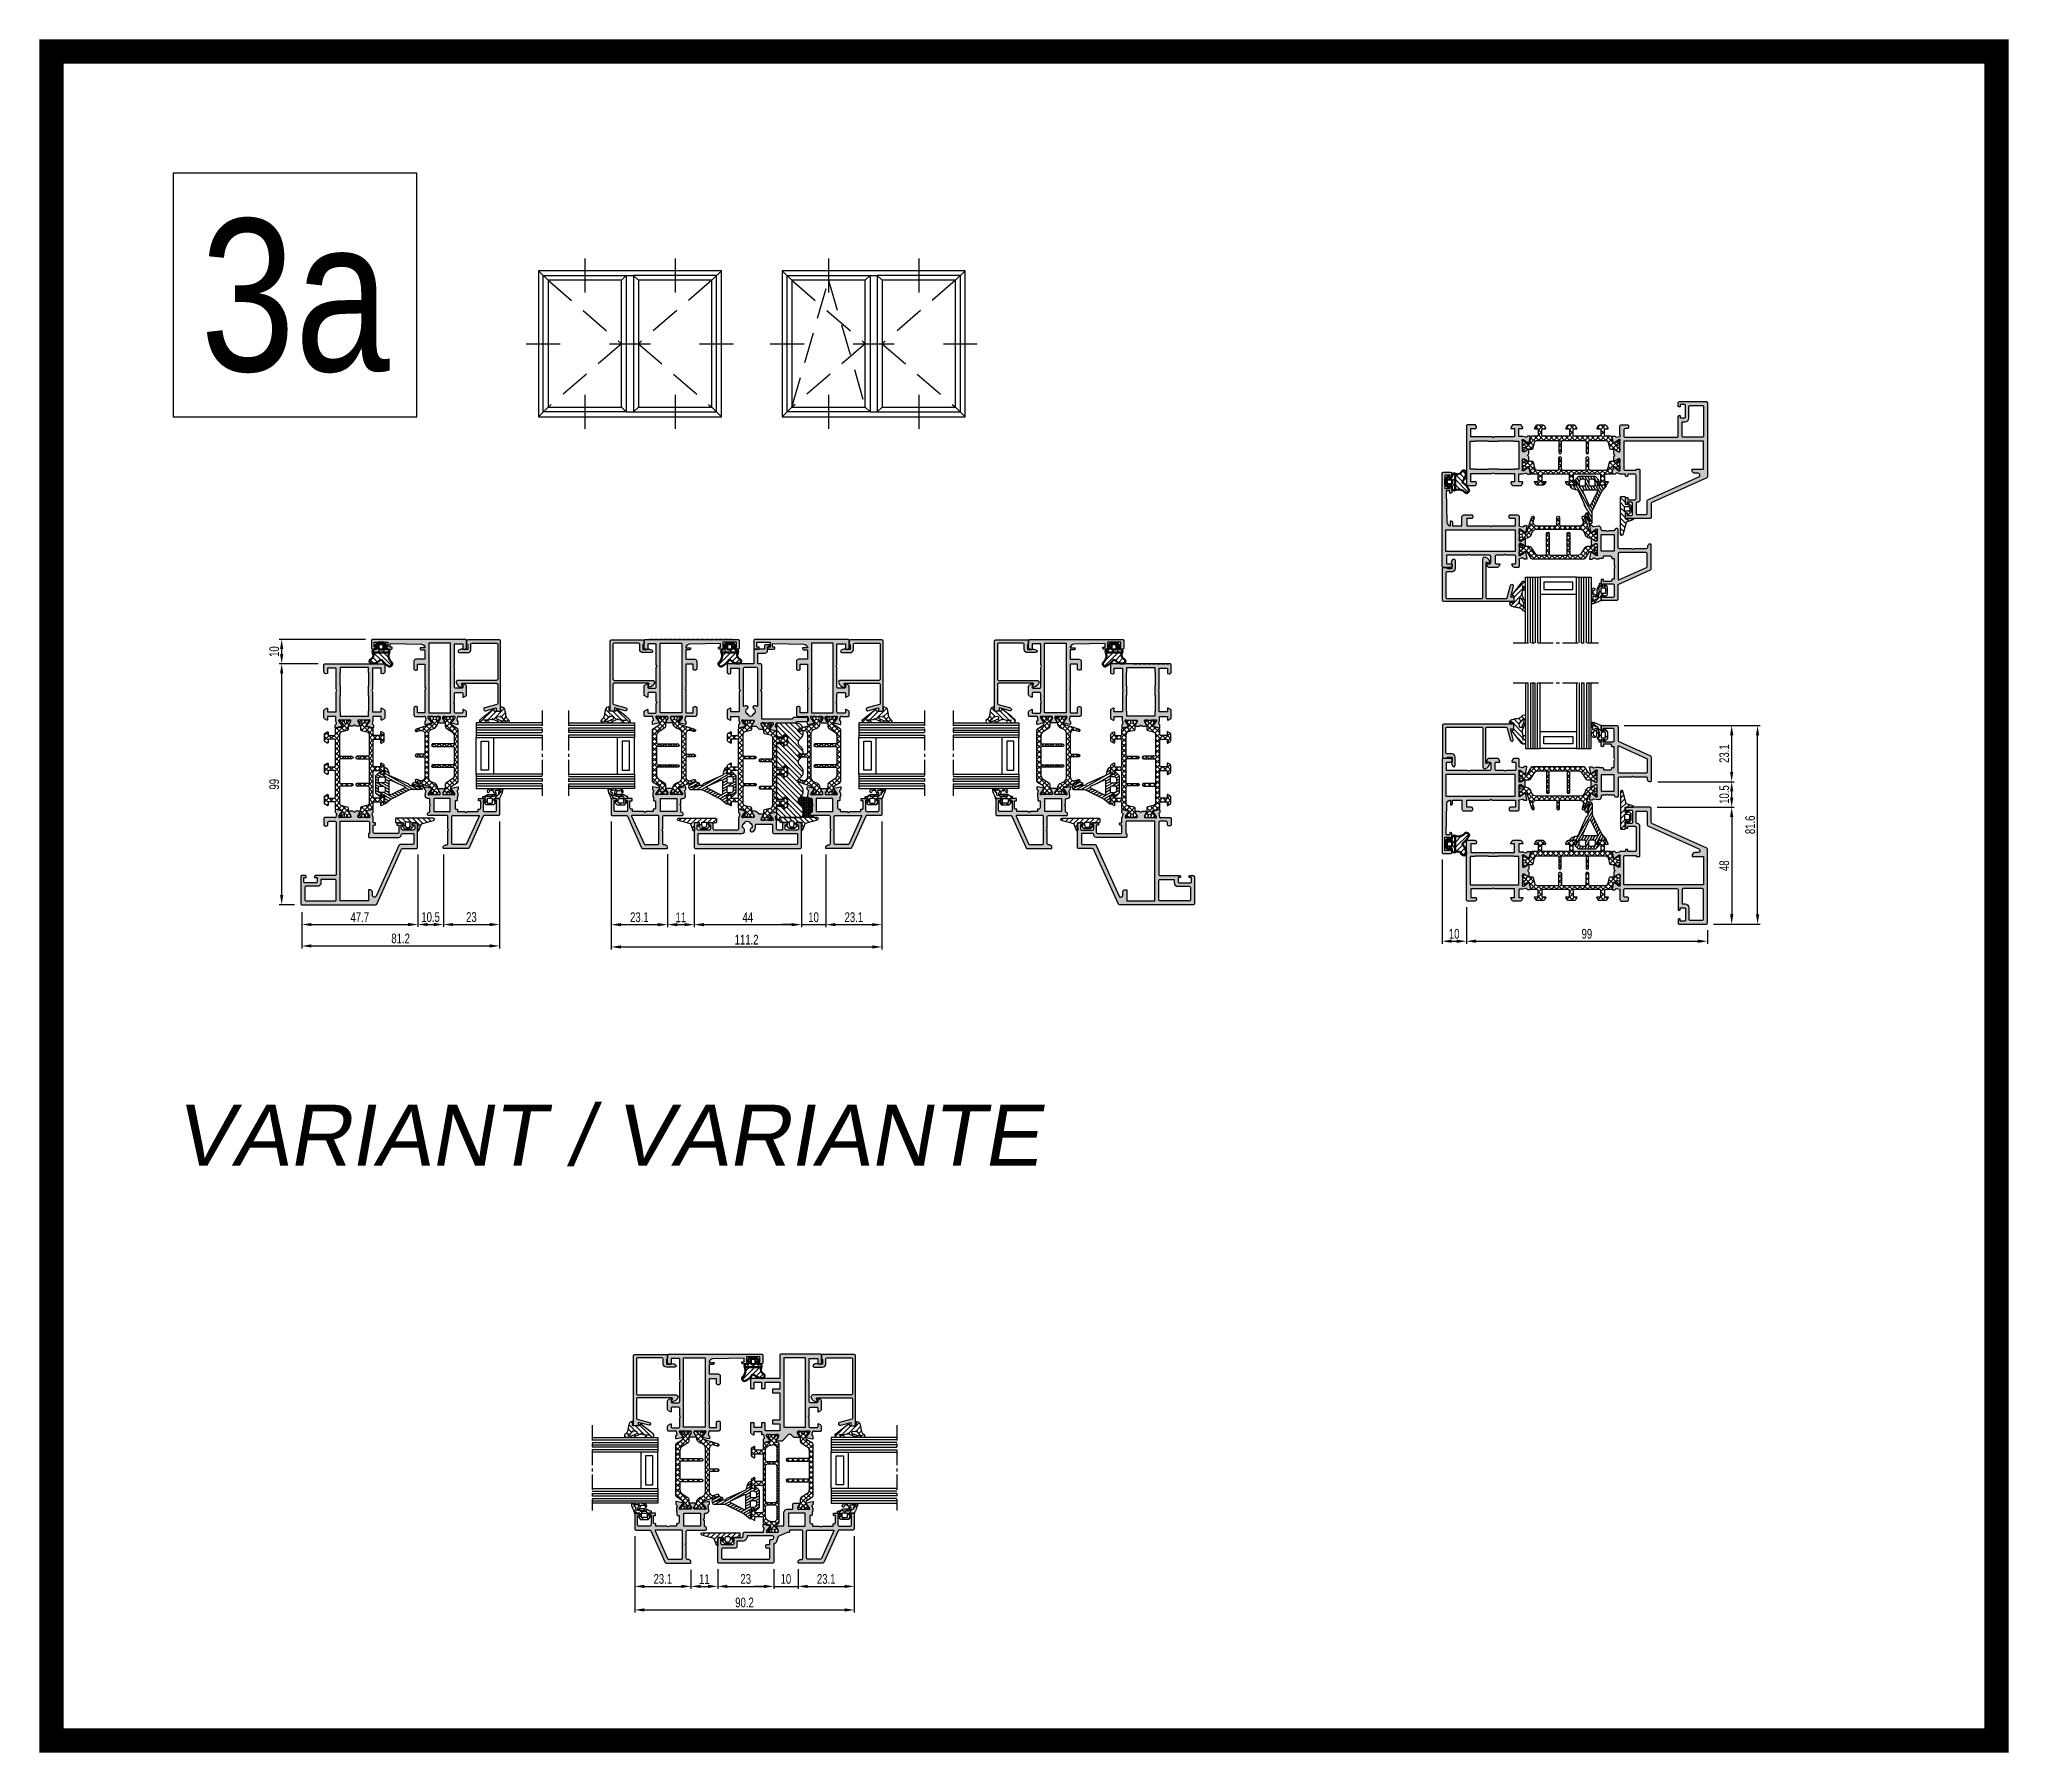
# Model space of a CAD drawing. Header units: millimetres. Extents: x -158 to 6343, y 4572 to 7765.
# Drawn here: x 1393 to 2202, y 5159 to 5863 of the extents above; entities that cross this region are included whole.
import ezdxf
from ezdxf.enums import TextEntityAlignment as Align

# ---------------------------------------------------------------- set-up
doc = ezdxf.new("R2010")
doc.units = ezdxf.units.MM
doc.header["$LTSCALE"] = 0.2
doc.linetypes.add('CENTER', pattern=[50.8, 31.75, -6.35, 6.35, -6.35])
doc.linetypes.add('DASHED2', pattern=[9.525, 6.35, -3.175])
doc.layers.add('AM_VIS', color=7, linetype='Continuous', lineweight=50)
for name, color, linetype in [('REYNAERS', 7, 'Continuous'), ('RI-DIMENSION', 7, 'Continuous'), ('RI-FILLING', 7, 'Continuous'), ('RI-GASKET', 7, 'Continuous'), ('RI-HATCH-G', 3, 'Continuous'), ('RI-HATCH-I', 4, 'Continuous'), ('RI-HATCH-P', 7, 'Continuous'), ('RI-HATCH-PI', 4, 'Continuous'), ('RI-LAYOUT', 7, 'Continuous'), ('RI-OTHERS', 7, 'CENTER'), ('RI-PROFILE', 7, 'Continuous'), ('RI-TEXT-LIBRARY', 7, 'Continuous'), ('RI-TEXT-TECHN', 7, 'Continuous')]:
    doc.layers.add(name, color=color, linetype=linetype)
doc.styles.add('T5', font='arial.ttf', dxfattribs={"oblique": 10, "height": 3.5})
doc.styles.add('T6', font='arial.ttf', dxfattribs={"width": 0.8, "height": 3.5})
doc.styles.add('T7', font='arial.ttf', dxfattribs={"width": 0.7})
doc.dimstyles.new('SCHAAL1OP1', dxfattribs={"dimscale": 0, "dimtxt": 2, "dimasz": 2, "dimexe": 0.5, "dimexo": 1.5, "dimgap": 0.5, "dimtad": 1, "dimdec": 1, "dimzin": 9, "dimdsep": 46, "dimtxsty": 'T7', "dimcen": 2.5, "dimclrd": 256, "dimclre": 256, "dimclrt": 256, "dimadec": 1, "dimazin": 2, "dimtfac": 1, "dimtdec": 1, "dimtmove": 0, "dimatfit": 3, "dimfxl": 1, "dimtolj": 1, "dimtzin": 9, "dimlwd": -1, "dimlwe": -1, "dimarcsym": 0})

msp = doc.modelspace()

# ---------------------------------------------------------------- texts
at = {"layer": 'RI-TEXT-LIBRARY', "style": 'T5', "oblique": 10}
msp.add_text('VARIANT / VARIANTE', height=25, dxfattribs=at).set_placement((1448.84, 5392.86), align=Align.BOTTOM_LEFT)

# ---------------------------------------------------------------- blocks, each defined once
blk = doc.blocks.new('info-assembly-nr')
at = {"layer": 'RI-LAYOUT'}
blk.add_lwpolyline([(0, 0), (4, 0), (4, 4), (0, 4)], close=True, dxfattribs=at)
at = {"layer": 'RI-TEXT-TECHN', "style": 'T6', "width": 0.8}
blk.add_attdef('ASSEMBLY-NR', text='', height=2.5, dxfattribs=at).set_placement((2, 2), align=Align.MIDDLE_CENTER)
blk = doc.blocks.new('0809188v1')
at = {"layer": 'RI-HATCH-I'}
h = blk.add_hatch(dxfattribs=at)
h.set_pattern_fill('_USER', color=256, angle=240, style=0, pattern_type=0)
h.set_pattern_definition([(240, (-278.2643, -3e-07), (0.8660254, -0.5), [])])
h.paths.add_polyline_path([(9.41, 13.59, -0.168772), (9.2, 14.4), (9.23, 18.47, 0.332379), (8.52, 19.43), (8.43, 19.46, 0.283744), (6.89, 18.96), (6.26, 17.21, 0.026683), (6.2, 17, 0.052658), (6.17, 16.34, 0.052658), (6.25, 15.93), (6.44, 15.33, 1), (7.39, 15.62), (7.19, 16.27), (7.88, 18.22), (7.94, 18.41, -0.822438), (8.3, 18.27), (7.37, 15.21, 0.28969), (7.46, 14.9, -0.428522), (7.12, 13.61, 0.26602), (6.86, 13.41), (3.39, 5.67, -0.286669), (2.95, 5.37, 0.131364), (0.77, 4.71, 0.143709), (0.21, 4.09), (0.02, 3.69, 0.624869), (0.24, 3.41), (2.44, 3.89, -0.479656), (2.8, 3.6), (2.8, 1.9), (2.25, 1.9, 0.668179), (2.07, 1.47), (3.46, 0.09, 0.198912), (3.67, 0), (10.43, 0, 0.198912), (10.64, 0.09), (11.94, 1.39, 0.548619), (11.87, 1.72), (11.5, 1.85), (11.5, 3.6, -0.476893), (11.86, 3.89), (14.62, 3.31, 0.707924), (15.01, 3.95), (13.1, 6.3)])
h.paths.add_polyline_path([(7.93, 11.88, -0.630953), (8.47, 11.9), (11.34, 6.23, -0.559094), (10.89, 5.5), (5.84, 5.5, -0.543876), (5.38, 6.2)], flags=16)
h.paths.add_polyline_path([(5.95, 3.8, -0.414214), (6.45, 3.3), (6.45, 1.6, -0.414214), (5.95, 1.1), (4.9, 1.1, -0.414214), (3.9, 2.1), (3.9, 3.3, -0.414214), (4.4, 3.8)], flags=16)
h.paths.add_polyline_path([(8.35, 3.8), (9.9, 3.8, -0.414214), (10.4, 3.3), (10.4, 2.1, -0.414214), (9.4, 1.1), (8.35, 1.1, -0.414214), (7.85, 1.6), (7.85, 3.3, -0.414214)], flags=16)
at = {"layer": 'RI-GASKET'}
for points in [[(6.2, 17, -0.026683), (6.26, 17.21), (6.89, 18.96, -0.283744), (8.43, 19.46), (8.52, 19.43), (8.52, 19.43, -0.332379), (9.23, 18.47), (9.2, 14.4, 0.168772), (9.41, 13.59), (9.41, 13.59), (9.41, 13.59), (13.1, 6.3), (15.01, 3.95, -0.707924), (14.62, 3.31), (11.86, 3.89, 0.476893), (11.5, 3.6), (11.5, 1.85), (11.87, 1.72, -0.548619), (11.94, 1.39), (10.64, 0.09, -0.198912), (10.43, 0), (3.67, 0, -0.198912), (3.46, 0.09), (2.07, 1.47, -0.668179), (2.25, 1.9), (2.8, 1.9), (2.8, 3.6, 0.479656), (2.44, 3.89), (0.24, 3.41, -0.624869), (0.02, 3.69), (0.21, 4.09, -0.143709), (0.77, 4.71, -0.131364), (2.95, 5.37, 0.286669), (3.39, 5.67), (6.86, 13.41, -0.26602), (7.12, 13.61, 0.428522), (7.46, 14.9, -0.28969), (7.37, 15.21), (8.28, 18.23, 0.91492), (7.94, 18.41), (7.88, 18.22), (7.19, 16.27), (7.39, 15.62, -1), (6.44, 15.33), (6.25, 15.93, -0.052658), (6.17, 16.34, -0.052658)], [(11.34, 6.23, -0.559094), (10.89, 5.5), (5.84, 5.5, -0.543876), (5.38, 6.2), (7.93, 11.88, -0.630953), (8.47, 11.9)], [(6.45, 3.3), (6.45, 1.6, -0.414214), (5.95, 1.1), (4.9, 1.1, -0.414214), (3.9, 2.1), (3.9, 3.3, -0.414214), (4.4, 3.8), (5.95, 3.8, -0.414214)], [(10.4, 3.3), (10.4, 2.1, -0.414214), (9.4, 1.1), (8.35, 1.1, -0.414214), (7.85, 1.6), (7.85, 3.3, -0.414214), (8.35, 3.8), (9.9, 3.8, -0.414214)]]:
    blk.add_lwpolyline(points, format="xyb", close=True, dxfattribs=at)
blk = doc.blocks.new('0000773R')
at = {"layer": 'RI-HATCH-PI'}
h = blk.add_hatch(dxfattribs=at)
h.set_pattern_fill('_U', color=256, scale=1.5, angle=225, style=0, double=1, pattern_type=0)
h.set_pattern_definition([(225, (101.2278, 346.5722), (1.06066, -1.06066), []), (315, (101.2278, 346.5722), (1.06066, 1.06066), [])])
edge = h.paths.add_edge_path()
edge.add_line((4.55, 16.4), (4.55, 20))
edge.add_line((4.55, 20), (4.55, 25.6))
edge.add_arc((4.05, 25.6), 0.5, 359.99991, 449.99991)
edge.add_line((4.05, 26.1), (-0.45, 26.1))
edge.add_arc((-0.45, 26.6), 0.5, 179.99991, 269.99991, ccw=False)
edge.add_arc((-0.45, 26.6), 0.5, 89.99991, 179.99991, ccw=False)
edge.add_line((-0.45, 27.1), (4.05, 27.1))
edge.add_arc((4.05, 27.6), 0.5, 269.99848, 359.99849)
edge.add_line((4.55, 27.6), (4.55, 33.97))
edge.add_arc((3.35, 33.97), 1.2, 359.99849, 437.50009)
edge.add_line((3.61, 35.14), (1.34, 35.64))
edge.add_arc((1.45, 36.13), 0.5, 180.02212, 257.50009, ccw=False)
edge.add_line((0.95, 36.13), (0.95, 37.61))
edge.add_arc((0.65, 37.61), 0.3, 0.00009, 30.00009)
edge.add_line((0.91, 37.76), (0.03, 39.29))
edge.add_arc((0.2, 39.39), 0.2, 180.00009, 210.00009, ccw=False)
edge.add_line((0, 39.39), (0, 39.6))
edge.add_arc((0.4, 39.6), 0.4, 90.00009, 180.00009, ccw=False)
edge.add_line((0.4, 40), (0.98, 40))
edge.add_arc((0.98, 39.8), 0.2, 79.77791, 90.00009, ccw=False)
edge.add_arc((2.1, 46), 6.1, 259.77791, 262.59369)
edge.add_arc((1.28, 39.65), 0.3, 0.00009, 82.59369, ccw=False)
edge.add_line((1.58, 39.65), (1.58, 39.54))
edge.add_arc((2.1, 39.25), 0.6, 151.04506, 388.95511)
edge.add_line((2.63, 39.54), (2.63, 39.65))
edge.add_arc((2.93, 39.65), 0.3, 97.40648, 180.00009, ccw=False)
edge.add_arc((2.1, 46), 6.1, 277.40648, 280.22227)
edge.add_arc((3.22, 39.8), 0.2, 90.00009, 100.22227, ccw=False)
edge.add_line((3.22, 40), (3.8, 40))
edge.add_arc((3.8, 39.6), 0.4, 0.00009, 90.00009, ccw=False)
edge.add_line((4.2, 39.6), (4.2, 39.39))
edge.add_arc((4, 39.39), 0.2, -29.99991, 0.00009, ccw=False)
edge.add_line((4.17, 39.29), (3.29, 37.76))
edge.add_arc((3.55, 37.61), 0.3, 150.00009, 180.00009)
edge.add_line((3.25, 37.61), (3.25, 37.51))
edge.add_arc((3.55, 37.51), 0.3, 180.1146, 257.50009)
edge.add_line((3.49, 37.21), (5.86, 36.69))
edge.add_arc((5.75, 36.2), 0.5, 0.00009, 77.50009, ccw=False)
edge.add_line((6.25, 36.2), (6.25, 34.1))
edge.add_arc((6.75, 34.1), 0.5, 179.97393, 269.97393)
edge.add_line((6.75, 33.6), (9.05, 33.6))
edge.add_arc((9.05, 33.8), 0.2, 270.00009, 360.00009)
edge.add_line((9.25, 33.8), (9.25, 35))
edge.add_arc((9.45, 35), 0.2, 60.00009, 180.00009, ccw=False)
edge.add_line((9.55, 35.17), (10.5, 34.62))
edge.add_arc((10.25, 34.19), 0.5, 0.00009, 60.00009, ccw=False)
edge.add_line((10.75, 34.19), (10.75, 31.51))
edge.add_arc((10.25, 31.51), 0.5, -59.99991, 0.00009, ccw=False)
edge.add_line((10.5, 31.08), (9.55, 30.53))
edge.add_arc((9.45, 30.7), 0.2, 180.00009, 300.00009, ccw=False)
edge.add_line((9.25, 30.7), (9.25, 31.9))
edge.add_arc((9.05, 31.9), 0.2, 0.00009, 90.00009)
edge.add_line((9.05, 32.1), (6.75, 32.1))
edge.add_arc((6.75, 31.6), 0.5, 90.00009, 180.00009)
edge.add_line((6.25, 31.6), (6.25, 21.25))
edge.add_arc((6.75, 21.25), 0.5, 180.00009, 270.00009)
edge.add_line((6.75, 20.75), (9.05, 20.75))
edge.add_arc((9.05, 20.95), 0.2, 270.00009, 360.00009)
edge.add_line((9.25, 20.95), (9.25, 22.15))
edge.add_arc((9.45, 22.15), 0.2, 60.00009, 180.00009, ccw=False)
edge.add_line((9.55, 22.32), (10.5, 21.77))
edge.add_arc((10.25, 21.34), 0.5, 0.00009, 60.00009, ccw=False)
edge.add_line((10.75, 21.34), (10.75, 20))
edge.add_line((10.75, 20), (10.75, 18.66))
edge.add_arc((10.25, 18.66), 0.5, 299.99991, 359.99991, ccw=False)
edge.add_line((10.5, 18.23), (9.55, 17.68))
edge.add_arc((9.45, 17.85), 0.2, 179.99991, 299.99991, ccw=False)
edge.add_line((9.25, 17.85), (9.25, 19.05))
edge.add_arc((9.05, 19.05), 0.2, 359.99991, 449.99991)
edge.add_line((9.05, 19.25), (6.75, 19.25))
edge.add_arc((6.75, 18.75), 0.5, 89.99991, 179.99991)
edge.add_line((6.25, 18.75), (6.25, 8.4))
edge.add_arc((6.75, 8.4), 0.5, 179.99991, 269.99991)
edge.add_line((6.75, 7.9), (9.05, 7.9))
edge.add_arc((9.05, 8.1), 0.2, 269.99991, 359.99991)
edge.add_line((9.25, 8.1), (9.25, 9.3))
edge.add_arc((9.45, 9.3), 0.2, 59.99991, 179.99991, ccw=False)
edge.add_line((9.55, 9.47), (10.5, 8.92))
edge.add_arc((10.25, 8.49), 0.5, -0.00009, 59.99991, ccw=False)
edge.add_line((10.75, 8.49), (10.75, 5.81))
edge.add_arc((10.25, 5.81), 0.5, 299.99991, 359.99991, ccw=False)
edge.add_line((10.5, 5.38), (9.55, 4.83))
edge.add_arc((9.45, 5), 0.2, 179.99991, 299.99991, ccw=False)
edge.add_line((9.25, 5), (9.25, 6.2))
edge.add_arc((9.05, 6.2), 0.2, 359.99991, 449.99991)
edge.add_line((9.05, 6.4), (6.75, 6.4))
edge.add_arc((6.75, 5.9), 0.5, 89.99993, 179.99993)
edge.add_line((6.25, 5.9), (6.25, 3.8))
edge.add_arc((5.75, 3.8), 0.5, 282.49991, 359.99991, ccw=False)
edge.add_line((5.86, 3.31), (3.49, 2.79))
edge.add_arc((3.55, 2.49), 0.3, 102.49991, 179.8854)
edge.add_line((3.25, 2.49), (3.25, 2.39))
edge.add_arc((3.55, 2.39), 0.3, 179.99991, 209.99991)
edge.add_line((3.29, 2.24), (4.17, 0.71))
edge.add_arc((4, 0.61), 0.2, -0.00009, 29.99991, ccw=False)
edge.add_line((4.2, 0.61), (4.2, 0.4))
edge.add_arc((3.8, 0.4), 0.4, 269.99991, 359.99991, ccw=False)
edge.add_line((3.8, 0), (3.22, 0))
edge.add_arc((3.22, 0.2), 0.2, 259.77773, 269.99991, ccw=False)
edge.add_arc((2.1, -6), 6.1, 79.77773, 82.59352)
edge.add_arc((2.93, 0.35), 0.3, 179.99991, 262.59352, ccw=False)
edge.add_line((2.63, 0.35), (2.63, 0.46))
edge.add_arc((2.1, 0.75), 0.6, 331.04489, 568.95494)
edge.add_line((1.58, 0.46), (1.58, 0.35))
edge.add_arc((1.28, 0.35), 0.3, 277.40631, 359.99991, ccw=False)
edge.add_arc((2.1, -6), 6.1, 97.40631, 100.22209)
edge.add_arc((0.98, 0.2), 0.2, 269.99991, 280.22209, ccw=False)
edge.add_line((0.98, 0), (0.4, 0))
edge.add_arc((0.4, 0.4), 0.4, 179.99991, 269.99991, ccw=False)
edge.add_line((0, 0.4), (0, 0.61))
edge.add_arc((0.2, 0.61), 0.2, 149.99991, 179.99991, ccw=False)
edge.add_line((0.03, 0.71), (0.91, 2.24))
edge.add_arc((0.65, 2.39), 0.3, 329.99991, 359.99991)
edge.add_line((0.95, 2.39), (0.95, 3.87))
edge.add_arc((1.45, 3.87), 0.5, 102.49991, 179.98197, ccw=False)
edge.add_line((1.34, 4.36), (3.61, 4.86))
edge.add_arc((3.35, 6.03), 1.2, 282.49991, 360.00097)
edge.add_line((4.55, 6.03), (4.55, 14.4))
edge.add_arc((4.05, 14.4), 0.5, 0.00097, 90.00097)
edge.add_line((4.05, 14.9), (-0.45, 14.9))
edge.add_arc((-0.45, 15.4), 0.5, 179.99991, 269.99991, ccw=False)
edge.add_arc((-0.45, 15.4), 0.5, 89.99991, 179.99991, ccw=False)
edge.add_line((-0.45, 15.9), (4.05, 15.9))
edge.add_arc((4.05, 16.4), 0.5, 269.99991, 359.99991)
at = {"layer": 'RI-PROFILE', "transparency": 33554687}
blk.add_lwpolyline([(4.55, 16.4), (4.55, 20), (4.55, 25.6, 0.414214), (4.05, 26.1), (-0.45, 26.1, -0.414214), (-0.95, 26.6, -0.414214), (-0.45, 27.1), (4.05, 27.1, 0.414214), (4.55, 27.6), (4.55, 33.97, 0.351673), (3.61, 35.14), (1.34, 35.64, -0.351557), (0.95, 36.13), (0.95, 37.61, 0.131652), (0.91, 37.76), (0.03, 39.29, -0.131652), (0, 39.39), (0, 39.6, -0.414214), (0.4, 40), (0.98, 40, -0.044632), (1.02, 40, 0.012287), (1.31, 39.95, -0.37684), (1.58, 39.65), (1.58, 39.54, 1.69614), (2.63, 39.54), (2.63, 39.65, -0.37684), (2.89, 39.95, 0.012287), (3.18, 40, -0.044632), (3.22, 40), (3.8, 40, -0.414214), (4.2, 39.6), (4.2, 39.39, -0.131652), (4.17, 39.29), (3.29, 37.76, 0.131652), (3.25, 37.61), (3.25, 37.51, 0.351104), (3.49, 37.21), (5.86, 36.69, -0.351665), (6.25, 36.2), (6.25, 34.1, 0.414214), (6.75, 33.6), (9.05, 33.6, 0.414214), (9.25, 33.8), (9.25, 35, -0.57735), (9.55, 35.17), (10.5, 34.62, -0.267949), (10.75, 34.19), (10.75, 31.51, -0.267949), (10.5, 31.08), (9.55, 30.53, -0.57735), (9.25, 30.7), (9.25, 31.9, 0.414214), (9.05, 32.1), (6.75, 32.1, 0.414214), (6.25, 31.6), (6.25, 21.25, 0.414214), (6.75, 20.75), (9.05, 20.75, 0.414214), (9.25, 20.95), (9.25, 22.15, -0.57735), (9.55, 22.32), (10.5, 21.77, -0.267949), (10.75, 21.34), (10.75, 20), (10.75, 18.66, -0.267949), (10.5, 18.23), (9.55, 17.68, -0.57735), (9.25, 17.85), (9.25, 19.05, 0.414214), (9.05, 19.25), (6.75, 19.25, 0.414214), (6.25, 18.75), (6.25, 8.4, 0.414214), (6.75, 7.9), (9.05, 7.9, 0.414214), (9.25, 8.1), (9.25, 9.3, -0.57735), (9.55, 9.47), (10.5, 8.92, -0.267949), (10.75, 8.49), (10.75, 5.81, -0.267949), (10.5, 5.38), (9.55, 4.83, -0.57735), (9.25, 5), (9.25, 6.2, 0.414214), (9.05, 6.4), (6.75, 6.4, 0.414214), (6.25, 5.9), (6.25, 3.8, -0.351665), (5.86, 3.31), (3.49, 2.79, 0.351104), (3.25, 2.49), (3.25, 2.39, 0.131652), (3.29, 2.24), (4.17, 0.71, -0.131652), (4.2, 0.61), (4.2, 0.4, -0.414214), (3.8, 0), (3.22, 0, -0.044632), (3.18, 0, 0.012287), (2.89, 0.05, -0.37684), (2.63, 0.35), (2.63, 0.46, 1.69614), (1.58, 0.46), (1.58, 0.35, -0.37684), (1.31, 0.05, 0.012287), (1.02, 0, -0.044632), (0.98, 0), (0.4, 0, -0.414214), (0, 0.4), (0, 0.61, -0.131652), (0.03, 0.71), (0.91, 2.24, 0.131652), (0.95, 2.39), (0.95, 3.87, -0.351577), (1.34, 4.36), (3.61, 4.86, 0.35167), (4.55, 6.03), (4.55, 14.4, 0.414214), (4.05, 14.9), (-0.45, 14.9, -0.414214), (-0.95, 15.4, -0.414214), (-0.45, 15.9), (4.05, 15.9, 0.414214)], format="xyb", close=True, dxfattribs=at)
blk = doc.blocks.new('0000773L')
at = {"layer": 'RI-HATCH-PI'}
h = blk.add_hatch(dxfattribs=at)
h.set_pattern_fill('_U', color=256, scale=1.5, angle=45, style=0, double=1, pattern_type=0)
h.set_pattern_definition([(45, (-101.2278, -306.572), (-1.06066, 1.06066), []), (135, (-101.2278, -306.572), (-1.06066, -1.06066), [])])
edge = h.paths.add_edge_path()
edge.add_line((-4.55, 23.6), (-4.55, 20))
edge.add_line((-4.55, 20), (-4.55, 14.4))
edge.add_arc((-4.05, 14.4), 0.5, 179.99991, 269.99991)
edge.add_line((-4.05, 13.9), (0.45, 13.9))
edge.add_arc((0.45, 13.4), 0.5, -0.00009, 89.99991, ccw=False)
edge.add_arc((0.45, 13.4), 0.5, 269.99991, 359.99991, ccw=False)
edge.add_line((0.45, 12.9), (-4.05, 12.9))
edge.add_arc((-4.05, 12.4), 0.5, 89.99848, 179.99849)
edge.add_line((-4.55, 12.4), (-4.55, 6.03))
edge.add_arc((-3.35, 6.03), 1.2, 179.99849, 257.50009)
edge.add_line((-3.61, 4.86), (-1.34, 4.36))
edge.add_arc((-1.45, 3.87), 0.5, 0.02212, 77.50009, ccw=False)
edge.add_line((-0.95, 3.87), (-0.95, 2.39))
edge.add_arc((-0.65, 2.39), 0.3, 180.00009, 210.00009)
edge.add_line((-0.91, 2.24), (-0.03, 0.71))
edge.add_arc((-0.2, 0.61), 0.2, 0.00009, 30.00009, ccw=False)
edge.add_line((0, 0.61), (0, 0.4))
edge.add_arc((-0.4, 0.4), 0.4, -89.99991, 0.00009, ccw=False)
edge.add_line((-0.4, 0), (-0.98, 0))
edge.add_arc((-0.98, 0.2), 0.2, 259.77791, 270.00009, ccw=False)
edge.add_arc((-2.1, -6), 6.1, 79.77791, 82.59369)
edge.add_arc((-1.27, 0.35), 0.3, 180.00009, 262.59369, ccw=False)
edge.add_line((-1.57, 0.35), (-1.57, 0.46))
edge.add_arc((-2.1, 0.75), 0.6, 331.04506, 568.95511)
edge.add_line((-2.62, 0.46), (-2.62, 0.35))
edge.add_arc((-2.92, 0.35), 0.3, -82.59352, 0.00009, ccw=False)
edge.add_arc((-2.1, -6), 6.1, 97.40648, 100.22227)
edge.add_arc((-3.22, 0.2), 0.2, 270.00009, 280.22227, ccw=False)
edge.add_line((-3.22, 0), (-3.8, 0))
edge.add_arc((-3.8, 0.4), 0.4, 180.00009, 270.00009, ccw=False)
edge.add_line((-4.2, 0.4), (-4.2, 0.61))
edge.add_arc((-4, 0.61), 0.2, 150.00009, 180.00009, ccw=False)
edge.add_line((-4.17, 0.71), (-3.29, 2.24))
edge.add_arc((-3.55, 2.39), 0.3, 330.00009, 360.00009)
edge.add_line((-3.25, 2.39), (-3.25, 2.49))
edge.add_arc((-3.55, 2.49), 0.3, 0.1146, 77.50009)
edge.add_line((-3.49, 2.79), (-5.86, 3.31))
edge.add_arc((-5.75, 3.8), 0.5, 180.00009, 257.50009, ccw=False)
edge.add_line((-6.25, 3.8), (-6.25, 5.9))
edge.add_arc((-6.75, 5.9), 0.5, 359.97393, 449.97393)
edge.add_line((-6.75, 6.4), (-9.05, 6.4))
edge.add_arc((-9.05, 6.2), 0.2, 90.00009, 180.00009)
edge.add_line((-9.25, 6.2), (-9.25, 5))
edge.add_arc((-9.45, 5), 0.2, -119.99991, 0.00009, ccw=False)
edge.add_line((-9.55, 4.83), (-10.5, 5.38))
edge.add_arc((-10.25, 5.81), 0.5, 180.00009, 240.00009, ccw=False)
edge.add_line((-10.75, 5.81), (-10.75, 8.49))
edge.add_arc((-10.25, 8.49), 0.5, 120.00009, 180.00009, ccw=False)
edge.add_line((-10.5, 8.92), (-9.55, 9.47))
edge.add_arc((-9.45, 9.3), 0.2, 0.00009, 120.00009, ccw=False)
edge.add_line((-9.25, 9.3), (-9.25, 8.1))
edge.add_arc((-9.05, 8.1), 0.2, 180.00009, 270.00009)
edge.add_line((-9.05, 7.9), (-6.75, 7.9))
edge.add_arc((-6.75, 8.4), 0.5, 270.00009, 360.00009)
edge.add_line((-6.25, 8.4), (-6.25, 18.75))
edge.add_arc((-6.75, 18.75), 0.5, 0.00009, 90.00009)
edge.add_line((-6.75, 19.25), (-9.05, 19.25))
edge.add_arc((-9.05, 19.05), 0.2, 90.00009, 180.00009)
edge.add_line((-9.25, 19.05), (-9.25, 17.85))
edge.add_arc((-9.45, 17.85), 0.2, -119.99991, 0.00009, ccw=False)
edge.add_line((-9.55, 17.68), (-10.5, 18.23))
edge.add_arc((-10.25, 18.66), 0.5, 180.00009, 240.00009, ccw=False)
edge.add_line((-10.75, 18.66), (-10.75, 20))
edge.add_line((-10.75, 20), (-10.75, 21.34))
edge.add_arc((-10.25, 21.34), 0.5, 119.99991, 179.99991, ccw=False)
edge.add_line((-10.5, 21.77), (-9.55, 22.32))
edge.add_arc((-9.45, 22.15), 0.2, -0.00009, 119.99991, ccw=False)
edge.add_line((-9.25, 22.15), (-9.25, 20.95))
edge.add_arc((-9.05, 20.95), 0.2, 179.99991, 269.99991)
edge.add_line((-9.05, 20.75), (-6.75, 20.75))
edge.add_arc((-6.75, 21.25), 0.5, 269.99991, 359.99991)
edge.add_line((-6.25, 21.25), (-6.25, 31.6))
edge.add_arc((-6.75, 31.6), 0.5, 359.99991, 449.99991)
edge.add_line((-6.75, 32.1), (-9.05, 32.1))
edge.add_arc((-9.05, 31.9), 0.2, 89.99991, 179.99991)
edge.add_line((-9.25, 31.9), (-9.25, 30.7))
edge.add_arc((-9.45, 30.7), 0.2, 239.99991, 359.99991, ccw=False)
edge.add_line((-9.55, 30.53), (-10.5, 31.08))
edge.add_arc((-10.25, 31.51), 0.5, 179.99991, 239.99991, ccw=False)
edge.add_line((-10.75, 31.51), (-10.75, 34.19))
edge.add_arc((-10.25, 34.19), 0.5, 119.99991, 179.99991, ccw=False)
edge.add_line((-10.5, 34.62), (-9.55, 35.17))
edge.add_arc((-9.45, 35), 0.2, -0.00009, 119.99991, ccw=False)
edge.add_line((-9.25, 35), (-9.25, 33.8))
edge.add_arc((-9.05, 33.8), 0.2, 179.99991, 269.99991)
edge.add_line((-9.05, 33.6), (-6.75, 33.6))
edge.add_arc((-6.75, 34.1), 0.5, 269.99993, 359.99993)
edge.add_line((-6.25, 34.1), (-6.25, 36.2))
edge.add_arc((-5.75, 36.2), 0.5, 102.49991, 179.99991, ccw=False)
edge.add_line((-5.86, 36.69), (-3.49, 37.21))
edge.add_arc((-3.55, 37.51), 0.3, 282.49991, 359.8854)
edge.add_line((-3.25, 37.51), (-3.25, 37.61))
edge.add_arc((-3.55, 37.61), 0.3, 359.99991, 389.99991)
edge.add_line((-3.29, 37.76), (-4.17, 39.29))
edge.add_arc((-4, 39.39), 0.2, 179.99991, 209.99991, ccw=False)
edge.add_line((-4.2, 39.39), (-4.2, 39.6))
edge.add_arc((-3.8, 39.6), 0.4, 89.99991, 179.99991, ccw=False)
edge.add_line((-3.8, 40), (-3.22, 40))
edge.add_arc((-3.22, 39.8), 0.2, 79.77773, 89.99991, ccw=False)
edge.add_arc((-2.1, 46), 6.1, 259.77773, 262.59352)
edge.add_arc((-2.92, 39.65), 0.3, -0.00009, 82.59352, ccw=False)
edge.add_line((-2.62, 39.65), (-2.62, 39.54))
edge.add_arc((-2.1, 39.25), 0.6, 151.04489, 388.95494)
edge.add_line((-1.57, 39.54), (-1.57, 39.65))
edge.add_arc((-1.27, 39.65), 0.3, 97.40631, 179.99991, ccw=False)
edge.add_arc((-2.1, 46), 6.1, 277.40631, 280.22209)
edge.add_arc((-0.98, 39.8), 0.2, 89.99991, 100.22209, ccw=False)
edge.add_line((-0.98, 40), (-0.4, 40))
edge.add_arc((-0.4, 39.6), 0.4, -0.00009, 89.99991, ccw=False)
edge.add_line((0, 39.6), (0, 39.39))
edge.add_arc((-0.2, 39.39), 0.2, 329.99991, 359.99991, ccw=False)
edge.add_line((-0.03, 39.29), (-0.91, 37.76))
edge.add_arc((-0.65, 37.61), 0.3, 149.99991, 179.99991)
edge.add_line((-0.95, 37.61), (-0.95, 36.13))
edge.add_arc((-1.45, 36.13), 0.5, 282.49991, 359.98197, ccw=False)
edge.add_line((-1.34, 35.64), (-3.61, 35.14))
edge.add_arc((-3.35, 33.97), 1.2, 102.49991, 180.00097)
edge.add_line((-4.55, 33.97), (-4.55, 25.6))
edge.add_arc((-4.05, 25.6), 0.5, 180.00097, 270.00097)
edge.add_line((-4.05, 25.1), (0.45, 25.1))
edge.add_arc((0.45, 24.6), 0.5, -0.00009, 89.99991, ccw=False)
edge.add_arc((0.45, 24.6), 0.5, 269.99991, 359.99991, ccw=False)
edge.add_line((0.45, 24.1), (-4.05, 24.1))
edge.add_arc((-4.05, 23.6), 0.5, 89.99991, 179.99991)
at = {"layer": 'RI-PROFILE', "transparency": 33554687}
blk.add_lwpolyline([(-4.55, 23.6), (-4.55, 20), (-4.55, 14.4, 0.414214), (-4.05, 13.9), (0.45, 13.9, -0.414214), (0.95, 13.4, -0.414214), (0.45, 12.9), (-4.05, 12.9, 0.414214), (-4.55, 12.4), (-4.55, 6.03, 0.351673), (-3.61, 4.86), (-1.34, 4.36, -0.351557), (-0.95, 3.87), (-0.95, 2.39, 0.131652), (-0.91, 2.24), (-0.03, 0.71, -0.131652), (0, 0.61), (0, 0.4, -0.414214), (-0.4, 0), (-0.98, 0, -0.044632), (-1.02, 0, 0.012287), (-1.31, 0.05, -0.37684), (-1.57, 0.35), (-1.57, 0.46, 1.69614), (-2.62, 0.46), (-2.62, 0.35, -0.37684), (-2.89, 0.05, 0.012287), (-3.18, 0, -0.044632), (-3.22, 0), (-3.8, 0, -0.414214), (-4.2, 0.4), (-4.2, 0.61, -0.131652), (-4.17, 0.71), (-3.29, 2.24, 0.131652), (-3.25, 2.39), (-3.25, 2.49, 0.351104), (-3.49, 2.79), (-5.86, 3.31, -0.351665), (-6.25, 3.8), (-6.25, 5.9, 0.414214), (-6.75, 6.4), (-9.05, 6.4, 0.414214), (-9.25, 6.2), (-9.25, 5, -0.57735), (-9.55, 4.83), (-10.5, 5.38, -0.267949), (-10.75, 5.81), (-10.75, 8.49, -0.267949), (-10.5, 8.92), (-9.55, 9.47, -0.57735), (-9.25, 9.3), (-9.25, 8.1, 0.414214), (-9.05, 7.9), (-6.75, 7.9, 0.414214), (-6.25, 8.4), (-6.25, 18.75, 0.414214), (-6.75, 19.25), (-9.05, 19.25, 0.414214), (-9.25, 19.05), (-9.25, 17.85, -0.57735), (-9.55, 17.68), (-10.5, 18.23, -0.267949), (-10.75, 18.66), (-10.75, 20), (-10.75, 21.34, -0.267949), (-10.5, 21.77), (-9.55, 22.32, -0.57735), (-9.25, 22.15), (-9.25, 20.95, 0.414214), (-9.05, 20.75), (-6.75, 20.75, 0.414214), (-6.25, 21.25), (-6.25, 31.6, 0.414214), (-6.75, 32.1), (-9.05, 32.1, 0.414214), (-9.25, 31.9), (-9.25, 30.7, -0.57735), (-9.55, 30.53), (-10.5, 31.08, -0.267949), (-10.75, 31.51), (-10.75, 34.19, -0.267949), (-10.5, 34.62), (-9.55, 35.17, -0.57735), (-9.25, 35), (-9.25, 33.8, 0.414214), (-9.05, 33.6), (-6.75, 33.6, 0.414214), (-6.25, 34.1), (-6.25, 36.2, -0.351665), (-5.86, 36.69), (-3.49, 37.21, 0.351104), (-3.25, 37.51), (-3.25, 37.61, 0.131652), (-3.29, 37.76), (-4.17, 39.29, -0.131652), (-4.2, 39.39), (-4.2, 39.6, -0.414214), (-3.8, 40), (-3.22, 40, -0.044632), (-3.18, 40, 0.012287), (-2.89, 39.95, -0.37684), (-2.62, 39.65), (-2.62, 39.54, 1.69614), (-1.57, 39.54), (-1.57, 39.65, -0.37684), (-1.31, 39.95, 0.012287), (-1.02, 40, -0.044632), (-0.98, 40), (-0.4, 40, -0.414214), (0, 39.6), (0, 39.39, -0.131652), (-0.03, 39.29), (-0.91, 37.76, 0.131652), (-0.95, 37.61), (-0.95, 36.13, -0.351577), (-1.34, 35.64), (-3.61, 35.14, 0.35167), (-4.55, 33.97), (-4.55, 25.6, 0.414214), (-4.05, 25.1), (0.45, 25.1, -0.414214), (0.95, 24.6, -0.414214), (0.45, 24.1), (-4.05, 24.1, 0.414214)], format="xyb", close=True, dxfattribs=at)
blk = doc.blocks.new('4I31015')
for points in [[(18.94, 32.34), (18.89, 32.5, 0.083094), (18.86, 32.56), (17.57, 34.33, -1.178332), (17.42, 34.7), (20.1, 35.29, -0.479656), (20.35, 35.1), (20.35, 34.27, -0.185256), (20.29, 34.14), (19.88, 33.68, 0.263193), (19.84, 33.49), (20.15, 32.25, 0.344043), (20.34, 32.1), (28, 32.1, -0.414214), (28.5, 31.6), (28.5, 31.45), (32.68, 31.45, -0.414214), (33.18, 30.95), (33.18, 30.35, -0.414214), (32.68, 29.85), (27.4, 29.85, -0.414214), (26.9, 30.35), (26.9, 30.5), (14.2, 30.5), (14.2, 19.32), (13.9, 18.8), (14.2, 18.28), (14.2, 8.3, -0.414214), (13.7, 7.8), (12.6, 7.8), (12.6, 3.4), (15.6, 3.4, -0.414214), (16.6, 2.4), (16.6, 0.89), (17.33, 0.47, -0.767327), (17.2, 0), (15.8, 0, -0.414214), (15.3, 0.5), (15.3, 1.8), (11.5, 1.8, -0.414214), (11, 2.3), (11, 7.8), (0.5, 7.8, -0.414214), (0, 8.3), (0, 11.29, -0.267949), (0.25, 11.73), (0.68, 11.97, -0.198912), (0.83, 11.99), (1.5, 11.81), (1.5, 9.6), (5, 9.6), (5, 18.28), (5.3, 18.8), (5, 19.32), (5, 27.6), (1.5, 27.6), (1.5, 26.2, -0.57735), (1.2, 26.03), (0.25, 26.58, -0.267949), (0, 27.01), (0, 29.99, -0.267949), (0.25, 30.42), (1.2, 30.97, -0.57735), (1.5, 30.8), (1.5, 29.4), (4.65, 29.4, 0.414214), (4.85, 29.6), (4.85, 31.05), (5.16, 32.29, 0.263193), (5.12, 32.48), (4.71, 32.94, -0.185256), (4.65, 33.07), (4.65, 33.9, -0.479656), (4.9, 34.09), (7.58, 33.5, -1.178332), (7.43, 33.13), (6.14, 31.36, 0.083094), (6.11, 31.3), (6.06, 31.14, 0.892534), (6.61, 30.9), (10.85, 30.9, 0.414214), (11.05, 31.1), (11.05, 31.47, 0.131652), (11.02, 31.57), (10.2, 33, -1), (10.2, 33.4), (11.87, 33.4), (12.92, 34.45, -0.198912), (13.28, 34.6), (14.8, 34.6, -1), (14.8, 34.2), (13.98, 32.77, 0.131652), (13.95, 32.67), (13.95, 32.3, 0.414214), (14.15, 32.1), (18.39, 32.1, 0.892534)], [(12.6, 25.09), (12.6, 9.9, -0.414214), (12.1, 9.4), (7.1, 9.4, -0.414214), (6.6, 9.9), (6.6, 25.09, -0.641395), (6.93, 25.24, 0.179494), (7.58, 25), (7.95, 25, 0.414214), (8.45, 25.5), (8.45, 25.77, 0.189103), (8.32, 26.11, -0.07797), (8.01, 26.56), (7.79, 26.45, -0.247116), (7.88, 28.32), (8.06, 28.13, -0.145898), (8.77, 28.84), (8.58, 29.02, -0.272842), (10.62, 29.02), (10.43, 28.84, -0.145898), (11.14, 28.13), (11.32, 28.32, -0.247116), (11.41, 26.45), (11.19, 26.56, -0.07797), (10.88, 26.11, 0.189103), (10.75, 25.77), (10.75, 25.5, 0.414214), (11.25, 25), (11.62, 25, 0.179494), (12.27, 25.24, -0.641395)]]:
    blk.add_lwpolyline(points, format="xyb", close=True)
blk = doc.blocks.new('4E31015')
for points in [[(12.11, 11.6), (16.35, 11.6, 0.414214), (16.55, 11.8), (16.55, 12.17, 0.131652), (16.52, 12.27), (15.7, 13.7, -1), (15.7, 14.1), (17.37, 14.1), (18.42, 15.15, -0.198912), (18.78, 15.3), (20.3, 15.3, -1), (20.3, 14.9), (19.48, 13.47, 0.131652), (19.45, 13.37), (19.45, 13, 0.414214), (19.65, 12.8), (23.89, 12.8, 0.892534), (24.44, 13.04), (24.39, 13.2, 0.083094), (24.36, 13.26), (23.07, 15.03, -1.178332), (22.92, 15.4), (25.6, 15.99, -0.479656), (25.85, 15.8), (25.85, 14.97, -0.185256), (25.79, 14.84), (25.38, 14.38, 0.263193), (25.34, 14.19), (25.69, 12.78, -0.278153), (25.8, 12.6), (25.8, 8.1, 0.414214), (26.3, 7.6), (35.8, 7.6, 0.414214), (36.3, 8.1), (36.3, 10.1, -0.414214), (36.8, 10.6), (37.9, 10.6, -0.414214), (38.3, 10.2), (38.3, 9.8), (37.3, 9.8), (37.3, 8.1, 0.414214), (37.8, 7.6), (42.3, 7.6, 0.414214), (42.8, 8.1), (42.8, 9.8), (41.8, 9.8), (41.8, 10.2, -0.414214), (42.2, 10.6), (43.5, 10.6, -0.414214), (44, 10.1), (44, 0.5, -0.414214), (43.5, 0), (0.5, 0, -0.414214), (0, 0.5), (0, 10.1, -0.414214), (0.5, 10.6), (1.8, 10.6, -0.414214), (2.2, 10.2), (2.2, 9.8), (1.2, 9.8), (1.2, 8.1, 0.414214), (1.7, 7.6), (6.2, 7.6, 0.414214), (6.7, 8.1), (6.7, 9.8), (5.7, 9.8), (5.7, 10.2, -0.414214), (6.1, 10.6), (7.2, 10.6, -0.414214), (7.7, 10.1), (7.7, 7.6), (9.7, 7.6, 0.414214), (10.2, 8.1), (10.2, 11.4, -0.341999), (10.35, 11.59), (10.35, 11.75), (10.66, 12.99, 0.263193), (10.62, 13.18), (10.21, 13.64, -0.185256), (10.15, 13.77), (10.15, 14.6, -0.479656), (10.4, 14.79), (13.08, 14.2, -1.178332), (12.93, 13.83), (11.64, 12.06, 0.083094), (11.61, 12), (11.56, 11.84, 0.892534)], [(19.34, 7.36, -0.1871), (18.85, 9.77, 0.464122), (18.65, 10), (12.1, 10, 0.414214), (11.8, 9.7), (11.8, 6.7, -0.414214), (11.3, 6.2), (1.6, 6.2), (1.6, 2.1, 0.414214), (2.1, 1.6), (41.9, 1.6, 0.414214), (42.4, 2.1), (42.4, 6.2), (24.35, 6.2, -0.414214), (23.35, 7.2), (23.35, 7.67, -0.189103), (23.48, 8.01, 0.07797), (23.79, 8.46), (24.01, 8.35, 0.247116), (23.92, 10.22), (23.74, 10.03, 0.145898), (23.03, 10.74), (23.22, 10.92, 0.272842), (21.18, 10.92), (21.37, 10.74, 0.145898), (20.66, 10.03), (20.48, 10.22, 0.247116), (20.39, 8.35), (20.61, 8.46, 0.07797), (20.92, 8.01, -0.189103), (21.05, 7.67), (21.05, 7.4, -0.414214), (20.55, 6.9), (20.18, 6.9, -0.254888)]]:
    blk.add_lwpolyline(points, format="xyb", close=True)
blk = doc.blocks.new('4031015b')
at = {"rotation": 180}
blk.add_blockref('4I31015', (33.18, 83.7), dxfattribs=at)
for name, p in [('0000773L', (19.13, 11.6)), ('4E31015', (2.68, 0))]:
    blk.add_blockref(name, p)
at = {"xscale": -1, "rotation": 180}
blk.add_blockref('0000773R', (22.23, 52.8), dxfattribs=at)
blk = doc.blocks.new('4031015')
at = {"layer": 'RI-HATCH-P'}
h = blk.add_hatch(color=256, dxfattribs=at)
h.dxf.hatch_style = 1
edge = h.paths.add_edge_path(flags=16)
edge.add_line((20.58, 58.61), (20.58, 73.8))
edge.add_arc((21.08, 73.8), 0.5, 90, 180, ccw=False)
edge.add_line((21.08, 74.3), (26.08, 74.3))
edge.add_arc((26.08, 73.8), 0.5, 0, 90, ccw=False)
edge.add_line((26.58, 73.8), (26.58, 58.61))
edge.add_arc((26.38, 58.61), 0.2, -130.70364, 0, ccw=False)
edge.add_arc((25.6, 57.7), 1, 49.29636, 90)
edge.add_line((25.6, 58.7), (25.23, 58.7))
edge.add_arc((25.23, 58.2), 0.5, 90, 180)
edge.add_line((24.73, 58.2), (24.73, 57.93))
edge.add_arc((25.23, 57.93), 0.5, 180, 222.83343)
edge.add_arc((23.58, 56.4), 1.75, 25, 42.83343, ccw=False)
edge.add_line((25.16, 57.14), (25.39, 57.24))
edge.add_arc((23.58, 56.4), 2, -30.52249, 25, ccw=False)
edge.add_line((25.3, 55.38), (25.12, 55.57))
edge.add_arc((23.58, 56.4), 1.75, 298.39845, 331.60155, ccw=False)
edge.add_line((24.41, 54.86), (24.59, 54.68))
edge.add_arc((23.58, 56.4), 2, 239.47751, 300.52249, ccw=False)
edge.add_line((22.56, 54.68), (22.75, 54.86))
edge.add_arc((23.58, 56.4), 1.75, 208.39845, 241.60155, ccw=False)
edge.add_line((22.04, 55.57), (21.86, 55.38))
edge.add_arc((23.58, 56.4), 2, 155, 210.52249, ccw=False)
edge.add_line((21.77, 57.24), (21.99, 57.14))
edge.add_arc((23.58, 56.4), 1.75, 137.16657, 155, ccw=False)
edge.add_arc((21.93, 57.93), 0.5, 317.16657, 360)
edge.add_line((22.43, 57.93), (22.43, 58.2))
edge.add_arc((21.93, 58.2), 0.5, 360, 450)
edge.add_line((21.93, 58.7), (21.56, 58.7))
edge.add_arc((21.56, 57.7), 1, 90, 130.70364)
edge.add_arc((20.78, 58.61), 0.2, 180, 310.70364, ccw=False)
edge = h.paths.add_edge_path()
edge.add_line((14.24, 51.36), (14.29, 51.2))
edge.add_arc((14.48, 51.26), 0.2, 197, 216)
edge.add_line((14.32, 51.14), (15.61, 49.37))
edge.add_arc((15.71, 49.2), 0.2, -77.5, 121.22058, ccw=False)
edge.add_line((15.76, 49), (13.08, 48.41))
edge.add_arc((13.03, 48.6), 0.2, 180, 282.5, ccw=False)
edge.add_line((12.83, 48.6), (12.83, 49.43))
edge.add_arc((13.03, 49.43), 0.2, 138.01831, 180, ccw=False)
edge.add_line((12.88, 49.56), (13.3, 50.02))
edge.add_arc((13.15, 50.15), 0.2, 318.01831, 377)
edge.add_line((13.34, 50.21), (13.03, 51.45))
edge.add_arc((12.83, 51.4), 0.2, 14.05826, 90)
edge.add_line((12.83, 51.6), (5.18, 51.6))
edge.add_arc((5.18, 52.1), 0.5, 180, 270, ccw=False)
edge.add_line((4.68, 52.1), (4.68, 52.25))
edge.add_line((4.68, 52.25), (0.5, 52.25))
edge.add_arc((0.5, 52.75), 0.5, 180, 270, ccw=False)
edge.add_line((0, 52.75), (0, 53.35))
edge.add_arc((0.5, 53.35), 0.5, 90, 180, ccw=False)
edge.add_line((0.5, 53.85), (5.78, 53.85))
edge.add_arc((5.78, 53.35), 0.5, 0, 90, ccw=False)
edge.add_line((6.28, 53.35), (6.28, 53.2))
edge.add_line((6.28, 53.2), (18.98, 53.2))
edge.add_line((18.98, 53.2), (18.98, 64.38))
edge.add_line((18.98, 64.38), (19.28, 64.9))
edge.add_line((19.28, 64.9), (18.98, 65.42))
edge.add_line((18.98, 65.42), (18.98, 75.4))
edge.add_arc((19.48, 75.4), 0.5, 90, 180, ccw=False)
edge.add_line((19.48, 75.9), (20.58, 75.9))
edge.add_line((20.58, 75.9), (20.58, 80.3))
edge.add_line((20.58, 80.3), (17.58, 80.3))
edge.add_arc((17.58, 81.3), 1, 180, 270, ccw=False)
edge.add_line((16.58, 81.3), (16.58, 82.81))
edge.add_line((16.58, 82.81), (15.85, 83.23))
edge.add_arc((15.98, 83.45), 0.25, 90, 240, ccw=False)
edge.add_line((15.98, 83.7), (17.38, 83.7))
edge.add_arc((17.38, 83.2), 0.5, 0, 90, ccw=False)
edge.add_line((17.88, 83.2), (17.88, 81.9))
edge.add_line((17.88, 81.9), (21.68, 81.9))
edge.add_arc((21.68, 81.4), 0.5, 0, 90, ccw=False)
edge.add_line((22.18, 81.4), (22.18, 75.9))
edge.add_line((22.18, 75.9), (32.68, 75.9))
edge.add_arc((32.68, 75.4), 0.5, 0, 90, ccw=False)
edge.add_line((33.18, 75.4), (33.18, 72.41))
edge.add_arc((32.68, 72.41), 0.5, 300, 360, ccw=False)
edge.add_line((32.93, 71.97), (32.5, 71.73))
edge.add_arc((32.4, 71.9), 0.2, 255, 300, ccw=False)
edge.add_line((32.35, 71.71), (31.68, 71.89))
edge.add_line((31.68, 71.89), (31.68, 74.1))
edge.add_line((31.68, 74.1), (28.18, 74.1))
edge.add_line((28.18, 74.1), (28.18, 65.42))
edge.add_line((28.18, 65.42), (27.88, 64.9))
edge.add_line((27.88, 64.9), (28.18, 64.38))
edge.add_line((28.18, 64.38), (28.18, 56.1))
edge.add_line((28.18, 56.1), (31.68, 56.1))
edge.add_line((31.68, 56.1), (31.68, 57.5))
edge.add_arc((31.88, 57.5), 0.2, 60, 180, ccw=False)
edge.add_line((31.98, 57.67), (32.93, 57.12))
edge.add_arc((32.68, 56.69), 0.5, 0, 60, ccw=False)
edge.add_line((33.18, 56.69), (33.18, 53.71))
edge.add_arc((32.68, 53.71), 0.5, 300, 360, ccw=False)
edge.add_line((32.93, 53.28), (31.98, 52.73))
edge.add_arc((31.88, 52.9), 0.2, 180, 300, ccw=False)
edge.add_line((31.68, 52.9), (31.68, 54.3))
edge.add_line((31.68, 54.3), (28.53, 54.3))
edge.add_arc((28.53, 54.1), 0.2, 90, 180.0001)
edge.add_line((28.33, 54.1), (28.33, 52.65))
edge.add_line((28.33, 52.65), (28.02, 51.41))
edge.add_arc((28.21, 51.35), 0.2, 163, 221.98169)
edge.add_line((28.06, 51.22), (28.47, 50.76))
edge.add_arc((28.32, 50.63), 0.2, 0, 41.98169, ccw=False)
edge.add_line((28.52, 50.63), (28.52, 49.8))
edge.add_arc((28.32, 49.8), 0.2, 257.5, 360, ccw=False)
edge.add_line((28.28, 49.61), (25.6, 50.2))
edge.add_arc((25.64, 50.4), 0.2, 58.77942, 257.5, ccw=False)
edge.add_line((25.75, 50.57), (27.04, 52.34))
edge.add_arc((26.88, 52.46), 0.2, 324, 343)
edge.add_line((27.07, 52.4), (27.12, 52.56))
edge.add_arc((26.83, 52.65), 0.3, 343, 510)
edge.add_line((26.57, 52.8), (22.33, 52.8))
edge.add_arc((22.33, 52.6), 0.2, 90, 180)
edge.add_line((22.13, 52.6), (22.13, 52.23))
edge.add_arc((22.33, 52.23), 0.2, 180, 210)
edge.add_line((22.16, 52.13), (22.98, 50.7))
edge.add_arc((22.98, 50.5), 0.2, -90, 90, ccw=False)
edge.add_line((22.98, 50.3), (21.31, 50.3))
edge.add_line((21.31, 50.3), (20.26, 49.25))
edge.add_arc((19.9, 49.6), 0.5, 270, 315, ccw=False)
edge.add_line((19.9, 49.1), (18.38, 49.1))
edge.add_arc((18.38, 49.3), 0.2, 90, 270, ccw=False)
edge.add_line((18.38, 49.5), (19.2, 50.93))
edge.add_arc((19.03, 51.03), 0.2, 330, 360)
edge.add_line((19.23, 51.03), (19.23, 51.4))
edge.add_arc((19.03, 51.4), 0.2, 0, 90)
edge.add_line((19.03, 51.6), (14.79, 51.6))
edge.add_arc((14.53, 51.45), 0.3, 30, 197)
edge = h.paths.add_edge_path(flags=16)
edge.add_arc((24.88, 9.2), 3.4, 170.41184, 212.80186, ccw=False)
edge.add_arc((21.33, 9.8), 0.2, 350.41184, 450)
edge.add_line((21.33, 10), (14.78, 10))
edge.add_arc((14.78, 9.7), 0.3, 90, 180)
edge.add_line((14.48, 9.7), (14.48, 6.7))
edge.add_arc((13.98, 6.7), 0.5, -90, 0, ccw=False)
edge.add_line((13.98, 6.2), (4.28, 6.2))
edge.add_line((4.28, 6.2), (4.28, 2.1))
edge.add_arc((4.78, 2.1), 0.5, 180, 270)
edge.add_line((4.78, 1.6), (44.58, 1.6))
edge.add_arc((44.58, 2.1), 0.5, 270, 360)
edge.add_line((45.08, 2.1), (45.08, 6.2))
edge.add_line((45.08, 6.2), (27.03, 6.2))
edge.add_arc((27.03, 7.2), 1, 180, 270, ccw=False)
edge.add_line((26.03, 7.2), (26.03, 7.67))
edge.add_arc((26.53, 7.67), 0.5, 137.16657, 180, ccw=False)
edge.add_arc((24.88, 9.2), 1.75, 317.16657, 335)
edge.add_line((26.47, 8.46), (26.69, 8.35))
edge.add_arc((24.88, 9.2), 2, 335, 390.52249)
edge.add_line((26.6, 10.22), (26.42, 10.03))
edge.add_arc((24.88, 9.2), 1.75, 28.39845, 61.60155)
edge.add_line((25.71, 10.74), (25.89, 10.92))
edge.add_arc((24.88, 9.2), 2, 59.47751, 120.52249)
edge.add_line((23.86, 10.92), (24.05, 10.74))
edge.add_arc((24.88, 9.2), 1.75, 118.39845, 151.60155)
edge.add_line((23.34, 10.03), (23.16, 10.22))
edge.add_arc((24.88, 9.2), 2, 149.47751, 205)
edge.add_line((23.07, 8.35), (23.29, 8.46))
edge.add_arc((24.88, 9.2), 1.75, 205, 222.83343)
edge.add_arc((23.23, 7.67), 0.5, 0, 42.83343, ccw=False)
edge.add_line((23.73, 7.67), (23.73, 7.4))
edge.add_arc((23.23, 7.4), 0.5, -90, 0, ccw=False)
edge.add_line((23.23, 6.9), (22.86, 6.9))
edge.add_arc((22.86, 7.9), 1, 212.80186, 270, ccw=False)
edge = h.paths.add_edge_path()
edge.add_line((14.79, 11.6), (19.03, 11.6))
edge.add_arc((19.03, 11.8), 0.2, 270, 360)
edge.add_line((19.23, 11.8), (19.23, 12.17))
edge.add_arc((19.03, 12.17), 0.2, 360, 390)
edge.add_line((19.2, 12.27), (18.38, 13.7))
edge.add_arc((18.38, 13.9), 0.2, 90, 270, ccw=False)
edge.add_line((18.38, 14.1), (20.05, 14.1))
edge.add_line((20.05, 14.1), (21.1, 15.15))
edge.add_arc((21.45, 14.8), 0.5, 90, 135, ccw=False)
edge.add_line((21.45, 15.3), (22.98, 15.3))
edge.add_arc((22.98, 15.1), 0.2, -90, 90, ccw=False)
edge.add_line((22.98, 14.9), (22.16, 13.47))
edge.add_arc((22.33, 13.37), 0.2, 150, 180)
edge.add_line((22.13, 13.37), (22.13, 13))
edge.add_arc((22.33, 13), 0.2, 180, 270)
edge.add_line((22.33, 12.8), (26.57, 12.8))
edge.add_arc((26.83, 12.95), 0.3, 210, 377)
edge.add_line((27.12, 13.04), (27.07, 13.2))
edge.add_arc((26.88, 13.14), 0.2, 17, 36)
edge.add_line((27.04, 13.26), (25.75, 15.03))
edge.add_arc((25.64, 15.2), 0.2, 102.5, 301.22058, ccw=False)
edge.add_line((25.6, 15.4), (28.28, 15.99))
edge.add_arc((28.32, 15.8), 0.2, 0, 102.5, ccw=False)
edge.add_line((28.52, 15.8), (28.52, 14.97))
edge.add_arc((28.32, 14.97), 0.2, 318.01831, 360, ccw=False)
edge.add_line((28.47, 14.84), (28.06, 14.38))
edge.add_arc((28.21, 14.25), 0.2, 138.01831, 197)
edge.add_line((28.02, 14.19), (28.37, 12.78))
edge.add_arc((28.28, 12.6), 0.2, 0, 62.17626, ccw=False)
edge.add_line((28.48, 12.6), (28.48, 8.1))
edge.add_arc((28.98, 8.1), 0.5, 180, 270)
edge.add_line((28.98, 7.6), (38.48, 7.6))
edge.add_arc((38.48, 8.1), 0.5, 270, 360)
edge.add_line((38.98, 8.1), (38.98, 10.1))
edge.add_arc((39.48, 10.1), 0.5, 90, 180, ccw=False)
edge.add_line((39.48, 10.6), (40.58, 10.6))
edge.add_arc((40.58, 10.2), 0.4, 0, 90, ccw=False)
edge.add_line((40.98, 10.2), (40.98, 9.8))
edge.add_line((40.98, 9.8), (39.98, 9.8))
edge.add_line((39.98, 9.8), (39.98, 8.1))
edge.add_arc((40.48, 8.1), 0.5, 180, 270)
edge.add_line((40.48, 7.6), (44.98, 7.6))
edge.add_arc((44.98, 8.1), 0.5, 270, 360)
edge.add_line((45.48, 8.1), (45.48, 9.8))
edge.add_line((45.48, 9.8), (44.48, 9.8))
edge.add_line((44.48, 9.8), (44.48, 10.2))
edge.add_arc((44.88, 10.2), 0.4, 90, 180, ccw=False)
edge.add_line((44.88, 10.6), (46.18, 10.6))
edge.add_arc((46.18, 10.1), 0.5, 0, 90, ccw=False)
edge.add_line((46.68, 10.1), (46.68, 0.5))
edge.add_arc((46.18, 0.5), 0.5, -90, 0, ccw=False)
edge.add_line((46.18, 0), (3.18, 0))
edge.add_arc((3.18, 0.5), 0.5, 180, 270, ccw=False)
edge.add_line((2.68, 0.5), (2.68, 10.1))
edge.add_arc((3.18, 10.1), 0.5, 90, 180, ccw=False)
edge.add_line((3.18, 10.6), (4.48, 10.6))
edge.add_arc((4.48, 10.2), 0.4, 0, 90, ccw=False)
edge.add_line((4.88, 10.2), (4.88, 9.8))
edge.add_line((4.88, 9.8), (3.88, 9.8))
edge.add_line((3.88, 9.8), (3.88, 8.1))
edge.add_arc((4.38, 8.1), 0.5, 180, 270)
edge.add_line((4.38, 7.6), (8.88, 7.6))
edge.add_arc((8.88, 8.1), 0.5, 270, 360)
edge.add_line((9.38, 8.1), (9.38, 9.8))
edge.add_line((9.38, 9.8), (8.38, 9.8))
edge.add_line((8.38, 9.8), (8.38, 10.2))
edge.add_arc((8.78, 10.2), 0.4, 90, 180, ccw=False)
edge.add_line((8.78, 10.6), (9.88, 10.6))
edge.add_arc((9.88, 10.1), 0.5, 0, 90, ccw=False)
edge.add_line((10.38, 10.1), (10.38, 7.6))
edge.add_line((10.38, 7.6), (12.38, 7.6))
edge.add_arc((12.38, 8.1), 0.5, 269.9999, 360)
edge.add_line((12.88, 8.1), (12.88, 11.4))
edge.add_arc((13.08, 11.4), 0.2, 104.47751, 180, ccw=False)
edge.add_line((13.03, 11.59), (13.03, 11.75))
edge.add_line((13.03, 11.75), (13.34, 12.99))
edge.add_arc((13.15, 13.05), 0.2, 343, 401.98169)
edge.add_line((13.3, 13.18), (12.88, 13.64))
edge.add_arc((13.03, 13.77), 0.2, 180, 221.98169, ccw=False)
edge.add_line((12.83, 13.77), (12.83, 14.6))
edge.add_arc((13.03, 14.6), 0.2, 77.5, 180, ccw=False)
edge.add_line((13.08, 14.79), (15.76, 14.2))
edge.add_arc((15.71, 14), 0.2, -121.22058, 77.5, ccw=False)
edge.add_line((15.61, 13.83), (14.32, 12.06))
edge.add_arc((14.48, 11.94), 0.2, 144, 163)
edge.add_line((14.29, 12), (14.24, 11.84))
edge.add_arc((14.53, 11.75), 0.3, 163, 330)
for name, p in [('4031015b', (0, 0)), ('0000773L', (19.13, 11.6))]:
    blk.add_blockref(name, p)
at = {"xscale": -1, "rotation": 180}
blk.add_blockref('0000773R', (22.23, 52.8), dxfattribs=at)
blk = doc.blocks.new('0809125v2')
at = {"layer": 'RI-HATCH-I'}
h = blk.add_hatch(dxfattribs=at)
h.set_pattern_fill('_USER', color=256, scale=1.5, angle=45, style=0, pattern_type=0)
h.set_pattern_definition([(45, (-188.5701, -265.9912), (-1.06066, 1.06066), [])])
edge = h.paths.add_edge_path(flags=0)
edge.add_arc((-3.27, -1.51), 6.99, 13.12763, 14.88324)
edge.add_arc((-1.25, -0.97), 4.91, 14.76697, 27.32736)
edge.add_arc((2.66, 1.05), 0.499, 27.69323, 47.72163)
edge.add_arc((2.66, 1.05), 0.501, 47.72163, 67.91622)
edge.add_line((2.85, 1.51), (2.18, 1.79))
edge.add_arc((2.1, 1.6), 0.2, 68.32784, 96.1665)
edge.add_arc((2.1, 1.6), 0.201, 96.13863, 123.84179)
edge.add_arc((2.1, 1.6), 0.199, 123.53355, 151.79439)
edge.add_arc((2.1, 1.6), 0.199, 151.82633, 180.02396)
edge.add_line((1.9, 1.6), (1.9, 1.14))
edge.add_line((1.9, 1.14), (1.9, 0.2))
edge.add_ellipse((1.7, 0.2), major_axis=(-0.2, 0), ratio=1, start_angle=134.9996, end_angle=179.99908, ccw=False)
edge.add_ellipse((1.7, 0.2), major_axis=(-0.2, 0), ratio=1, start_angle=90.00092, end_angle=135.0004, ccw=False)
edge.add_line((1.7, 0), (-0.79, 0))
edge.add_ellipse((-0.79, 0.15), major_axis=(0, 0.15), ratio=1, start_angle=110.99402, end_angle=180, ccw=False)
edge.add_line((-0.93, 0.1), (-1.14, 0.62))
edge.add_arc((-1.32, 0.55), 0.2, 20.99402, 134.18067)
edge.add_line((-1.46, 0.69), (-5.16, -2.23))
edge.add_line((-5.16, -2.23), (-6.54, -3.33))
edge.add_arc((-6, -3.96), 0.835, 129.98445, 271.57536)
edge.add_line((-5.98, -4.8), (-3.6, -4.8))
edge.add_arc((-3.61, -4.4), 0.4, 271.58318, 442.03388)
edge.add_line((-3.56, -4), (-5.18, -3.73))
edge.add_arc((-4.73, 6.6), 10.34, 267.49207, 286.75252)
edge.add_ellipse((-1.62, -4.88), major_axis=(-1.58, 0), ratio=1, start_angle=230.57354, end_angle=274.69195, ccw=False)
edge.add_line((-0.62, -3.65), (0.84, -4.3))
edge.add_arc((3.98, 2.08), 7.11, 243.76494, 255.41011)
edge.add_line((2.19, -4.8), (4.57, -4.8))
edge.add_arc((4.57, -4.1), 0.7, 270.01407, 393.27731)
edge.add_ellipse((7.45, -0.75), major_axis=(0, 3.76), ratio=1, start_angle=104.05137, end_angle=142.2209, ccw=False)
edge.add_arc((-60.46, -10.59), 64.88, 7.90903, 9.45682)
edge = h.paths.add_edge_path(flags=0)
edge.add_line((0.32, -2.31), (1.59, -2.13))
edge.add_ellipse((1.66, -2.63), major_axis=(-0.502, 0), ratio=1, start_angle=224.72012, end_angle=277.76879, ccw=False)
edge.add_line((2.02, -2.28), (2.99, -3.36))
edge.add_arc((5.17, -0.88), 3.31, 228.61377, 246.3421)
edge.add_ellipse((3.81, -4), major_axis=(0, 0.1), ratio=1, start_angle=180, end_angle=336.3421, ccw=False)
edge.add_line((3.81, -4.1), (2.64, -4.1))
edge.add_ellipse((3.45, 1), major_axis=(-5.16, 0), ratio=1, start_angle=73.68332, end_angle=80.91577, ccw=False)
edge.add_line((2, -3.95), (0.11, -3.08))
edge.add_ellipse((0.43, -2.75), major_axis=(-0.454, 0), ratio=1, start_angle=-77.04539, end_angle=45.92602, ccw=False)
at = {"layer": 'AM_VIS', "color": 251}
for p, q in [((-1.49, -3.3), (-1.75, -3.3)), ((1.73, -2.13), (1.59, -2.13))]:
    blk.add_line(p, q, dxfattribs=at)
at = {"layer": 'RI-GASKET'}
for points in [[(1.9, 0.2), (1.9, 1.14), (1.9, 1.6, -0.12366), (1.92, 1.7, -0.12394), (1.99, 1.77, -0.12147), (2.08, 1.8, -0.12207), (2.18, 1.79), (2.85, 1.51, -0.088344), (3, 1.42, -0.087614), (3.11, 1.28, -0.05486), (3.49, 0.28, -0.00766), (3.54, 0.07, -0.006754), (3.81, -1.66, 0.168103), (5.15, -3.72, -0.596494), (4.57, -4.8), (2.19, -4.8, -0.050855), (0.84, -4.3), (-0.62, -3.65, 0.194917), (-1.75, -3.3, -0.084238), (-5.18, -3.73), (-3.56, -4, -0.919956), (-3.6, -4.8), (-5.98, -4.8, -0.710603), (-6.54, -3.33), (-5.16, -2.23), (-1.46, 0.69, -0.538369), (-1.14, 0.62), (-0.93, 0.1, 0.310537), (-0.79, 0), (1.7, 0, 0.19891), (1.84, 0.06, 0.19891)], [(2.02, -2.28), (2.99, -3.36, 0.077509), (3.85, -3.91, -0.812259), (3.81, -4.1), (2.64, -4.1, -0.031568), (2, -3.95), (0.11, -3.08, -0.594769), (0.32, -2.31), (1.59, -2.13, -0.235693)]]:
    blk.add_lwpolyline(points, format="xyb", close=True, dxfattribs=at)
blk = doc.blocks.new('1808204v4')
at = {"layer": 'RI-HATCH-I'}
h = blk.add_hatch(dxfattribs=at)
h.set_pattern_fill('_USER', color=256, scale=1.5, angle=45, pattern_type=0)
h.set_pattern_definition([(45, (5e-12, -0.0402), (-1.06066, 1.06066), [])])
h.paths.add_polyline_path([(1.87, 4.6, -0.087704), (1.92, 4.45, 0.177793), (1.99, 4.33, 0.014426), (2.11, 4.25, -0.117211), (2.16, 4.2, -0.391209), (2.15, 4.09, -0.149412), (2.04, 4.06, -0.133911), (1.92, 4.09), (1.77, 4.18, 0.16407), (1.6, 4.24), (-0.3, 4.24, 0.207909), (-1.99, 3.5, -0.176327), (-2.31, 3.38), (-2.7, 3.38, 0.414214), (-2.9, 3.18), (-2.9, 2.78, 0.414214), (-2.7, 2.58), (-2.05, 2.58, -0.414214), (-1.95, 2.48), (-1.95, 1.28, -0.414214), (-2.05, 1.18), (-2.3, 1.18, 0.63707), (-2.41, 0.93), (-1.67, 0.05, 0.221695), (-1.52, -0.02), (1.52, -0.02, 0.221695), (1.67, 0.05), (2.41, 0.93, 0.63707), (2.3, 1.18), (2.05, 1.18, -0.414214), (1.95, 1.28), (1.95, 2.48, -0.414214), (2.05, 2.58), (3.85, 2.58, 0.251998), (4.08, 2.76, -0.009783), (4.39, 3.54, -0.012498), (4.88, 4.61, 0.087136), (5.26, 5.96, -0.039888), (5.33, 6.26, 0.155596), (5.32, 6.46, 0.255227), (5.17, 6.58), (5, 6.58, 0.220126), (4.82, 6.46, -0.059282), (4.73, 6.34, -0.194696), (4.52, 6.22, -0.119377), (4.16, 6.24, -0.054192), (3.94, 6.34, 0.022832), (3.66, 6.51, 0.086161), (3.52, 6.57, 0.034247), (3.24, 6.58), (1.2, 6.58, 0.016757), (0.52, 6.51, 0.028883), (-0.3, 6.36, 0.192219), (-0.86, 5.88, 0.222141), (-0.93, 5.13, 0.805421), (-0.28, 5.24), (-0.28, 5.4, -0.362875), (-0.04, 5.7, -0.049392), (1.09, 5.86, -0.098515), (1.19, 5.85, -0.196247), (1.32, 5.74, -0.002495), (1.43, 5.53, -0.035566)])
h.paths.add_polyline_path([(2.12, 5.75, -0.097728), (2.1, 5.82, -0.220538), (2.11, 5.88, -0.359626), (2.29, 5.91, 0.122514), (2.34, 5.89, -0.011046), (3.24, 5.9, -0.011443), (3.62, 5.88, -0.120776), (3.93, 5.79, -0.051025), (4.15, 5.64, 0.089507), (4.21, 5.6, -0.170147), (4.3, 5.54), (4.31, 5.53, -0.330052), (4.3, 5.37, -0.248624), (4.19, 5.28, 0.008797), (3.71, 5.09, 0.22449), (3.5, 4.79, 0.23209), (3.58, 4.51, -0.256002), (3.67, 4.24, -0.265239), (3.45, 3.98, -0.042169), (3.32, 3.95), (2.4, 3.71, 0.104695), (2.52, 3.77, 0.104289), (2.66, 4.03, 0.145726), (2.63, 4.65, 0.062608)], flags=16)
h.paths.add_polyline_path([(1.15, 2.38), (1.15, 0.88, -0.414214), (0.95, 0.68), (-0.95, 0.68, -0.414214), (-1.15, 0.88), (-1.15, 2.38, -0.414214), (-0.95, 2.58), (0.95, 2.58, -0.414214)], flags=16)
at = {"layer": 'RI-GASKET'}
for points in [[(-2.41, 0.93, -0.63707), (-2.3, 1.18), (-2.05, 1.18, 0.414214), (-1.95, 1.28), (-1.95, 2.48, 0.414214), (-2.05, 2.58), (-2.7, 2.58, -0.414214), (-2.9, 2.78), (-2.9, 3.18, -0.414214), (-2.7, 3.38), (-2.31, 3.38, 0.176327), (-1.99, 3.5, -0.207909), (-0.3, 4.24), (1.6, 4.24, -0.16407), (1.77, 4.18), (1.92, 4.09, 0.133911), (2.04, 4.06, 0.149412), (2.15, 4.09, 0.302776), (2.17, 4.18, 0.156156), (2.11, 4.25, -0.014426), (1.99, 4.33, -0.177793), (1.92, 4.45, 0.087704), (1.87, 4.6, 0.035566), (1.43, 5.53, 0.0025), (1.32, 5.74, 0.195686), (1.19, 5.85, 0.082311), (1.1, 5.86, 0.050141), (-0.04, 5.7, 0.349731), (-0.28, 5.42), (-0.28, 5.24, -0.805421), (-0.93, 5.13, -0.222141), (-0.86, 5.88, -0.192219), (-0.3, 6.36, -0.028883), (0.52, 6.51, -0.016757), (1.2, 6.58), (3.24, 6.58, -0.034247), (3.52, 6.57, -0.086161), (3.66, 6.51, -0.022832), (3.94, 6.34, 0.054192), (4.16, 6.24, 0.119377), (4.52, 6.22, 0.194696), (4.73, 6.34, 0.059282), (4.82, 6.46, -0.220126), (5, 6.58), (5.17, 6.58, -0.255227), (5.32, 6.46, -0.155596), (5.33, 6.26, 0.039888), (5.26, 5.96, -0.087136), (4.88, 4.61, 0.012498), (4.39, 3.54, 0.009783), (4.08, 2.76, -0.251998), (3.85, 2.58), (2.05, 2.58, 0.414214), (1.95, 2.48), (1.95, 1.28, 0.414214), (2.05, 1.18), (2.3, 1.18, -0.63707), (2.41, 0.93), (1.67, 0.05, -0.221695), (1.52, -0.02), (-1.52, -0.02, -0.221695), (-1.67, 0.05)], [(0.95, 2.58), (-0.95, 2.58, 0.414214), (-1.15, 2.38), (-1.15, 0.88, 0.414214), (-0.95, 0.68), (0.95, 0.68, 0.414214), (1.15, 0.88), (1.15, 2.38, 0.414214)]]:
    blk.add_lwpolyline(points, format="xyb", close=True, dxfattribs=at)
blk.add_lwpolyline([(2.38, 3.7, 0.127497), (2.52, 3.77, 0.104289), (2.66, 4.03, 0.145726), (2.63, 4.65, 0.06315), (2.12, 5.76, -0.098233), (2.09, 5.83, -0.185097), (2.11, 5.88, -0.353394), (2.29, 5.91, 0.131219), (2.34, 5.89, -0.011046), (3.24, 5.9, -0.011443), (3.62, 5.88, -0.120776), (3.93, 5.79, -0.051025), (4.15, 5.64, 0.099426), (4.22, 5.6, -0.155917), (4.3, 5.54), (4.31, 5.53, -0.330052), (4.3, 5.37, -0.248624), (4.19, 5.28, 0.008797), (3.71, 5.09, 0.22449), (3.5, 4.79, 0.253728), (3.6, 4.49, -0.231161), (3.67, 4.24, -0.265239), (3.45, 3.98, -0.042169), (3.32, 3.95), (1.32, 3.41, -0.065543), (1.06, 3.38), (-0.81, 3.38, -0.363579), (-1, 3.56, -0.418693), (-0.96, 3.6, -0.075244), (-0.8, 3.59, -0.052208), (-0.72, 3.55, 0.123461), (-0.53, 3.5, 0.059734), (-0.36, 3.52, -0.062315), (-0.24, 3.53), (1.58, 3.53, 0.074218), (1.87, 3.56)], format="xyb", dxfattribs=at)
blk.add_point((4, 2.58), dxfattribs=at)
blk = doc.blocks.new('4I30136')
at = {"layer": 'RI-PROFILE'}
blk.add_lwpolyline([(1.77, -2.35), (1.59, -2.17, 0.414214), (1.31, -2.17), (1.13, -2.35, -0.198912), (0.77, -2.5), (-0.85, -2.5, -1), (-0.85, -2.1), (-0.03, -0.67, 0.131652), (0, -0.57), (0, -0.2, 0.414214), (-0.2, 0), (-4.44, 0, 0.892534), (-4.99, -0.24), (-4.94, -0.4, 0.083094), (-4.91, -0.46), (-3.62, -2.23, -1.178332), (-3.47, -2.6), (-6.15, -3.19, -0.479656), (-6.39, -3), (-6.39, -2.17, -0.185256), (-6.34, -2.04), (-5.93, -1.58, 0.263193), (-5.89, -1.39), (-6.2, -0.15), (-6.2, 1.3, 0.414214), (-6.4, 1.5), (-9.55, 1.5), (-9.55, 0.1, -0.57735), (-9.85, -0.07), (-10.8, 0.47, -0.267949), (-11.05, 0.91), (-11.05, 3.89, -0.267949), (-10.8, 4.32), (-9.85, 4.87, -0.57735), (-9.55, 4.7), (-9.55, 3.3), (-6.05, 3.3), (-6.05, 11.58), (-5.75, 12.1), (-6.05, 12.62), (-6.05, 21.3), (-9.55, 21.3), (-9.55, 19.09), (-10.22, 18.91, -0.198912), (-10.37, 18.93), (-10.8, 19.17, -0.267949), (-11.05, 19.61), (-11.05, 22.6, -0.414214), (-10.55, 23.1), (13.45, 23.1, -0.414214), (13.95, 22.6), (13.95, 19.61, -0.267949), (13.7, 19.17), (13.27, 18.93, -0.198912), (13.12, 18.91), (12.45, 19.09), (12.45, 21.3), (8.95, 21.3), (8.95, 12.62), (8.65, 12.1), (8.95, 11.58), (8.95, 3.3), (12.45, 3.3), (12.45, 4.7, -0.57735), (12.75, 4.87), (13.7, 4.32, -0.267949), (13.95, 3.89), (13.95, 0.91, -0.267949), (13.7, 0.47), (12.75, -0.07, -0.57735), (12.45, 0.1), (12.45, 1.5), (9.3, 1.5, 0.414214), (9.1, 1.3), (9.1, -0.15), (8.79, -1.39, 0.263193), (8.83, -1.58), (9.24, -2.04, -0.185256), (9.3, -2.17), (9.3, -3, -0.479656), (9.05, -3.19), (6.37, -2.6, -1.178332), (6.52, -2.23), (7.81, -0.46, 0.083094), (7.84, -0.4), (7.89, -0.24, 0.892534), (7.34, 0), (3.1, 0, 0.414214), (2.9, -0.2), (2.9, -0.57, 0.131652), (2.93, -0.67), (3.75, -2.1, -1), (3.75, -2.5), (2.13, -2.5, -0.198912)], format="xyb", close=True, dxfattribs=at)
blk.add_lwpolyline([(-4.45, 10.1), (-4.45, 3.6), (-4.35, 3.6), (-4.35, 1.6), (7.25, 1.6), (7.25, 3.6), (7.35, 3.6), (7.35, 10.1), (7.25, 10.1), (7.25, 14.1), (7.35, 14.1), (7.35, 19.5), (7.25, 19.5), (7.25, 21.5), (-4.35, 21.5), (-4.35, 19.5), (-4.45, 19.5), (-4.45, 14.1), (-4.35, 14.1), (-4.35, 10.1)], close=True, dxfattribs=at)
blk = doc.blocks.new('4E30236')
at = {"layer": 'RI-PROFILE'}
for points in [[(28.44, 36.14, -0.892534), (27.89, 35.9), (23.65, 35.9, -0.414214), (23.45, 36.1), (23.45, 36.47, -0.131652), (23.48, 36.57), (24.3, 38, 1.000004), (24.3, 38.4), (22.68, 38.4, 0.198912), (22.32, 38.25), (22.14, 38.07, -0.414213), (21.86, 38.07), (21.68, 38.25, 0.198912), (21.32, 38.4), (19.7, 38.4, 1), (19.7, 38), (20.52, 36.57, -0.131652), (20.55, 36.47), (20.55, 36.1, -0.414214), (20.35, 35.9), (16.11, 35.9, -0.892534), (15.56, 36.14), (15.61, 36.3, -0.083094), (15.64, 36.36), (16.93, 38.13, 1.178332), (17.08, 38.5), (14.4, 39.09, 0.479656), (14.15, 38.9), (14.15, 38.07, 0.185256), (14.21, 37.94), (14.62, 37.48, -0.247811), (14.66, 37.3), (14.34, 35.98, -0.676473), (13.79, 35.9), (10, 35.9, 0.414214), (9.5, 35.4), (9.5, 32.9, 0.414214), (10, 32.4), (10.6, 32.4, 0.414214), (11.1, 32.9), (11.1, 33.8, -0.414214), (11.6, 34.3), (14.1, 34.3, -0.414214), (14.6, 33.8), (14.6, 12.5, -0.414214), (14.1, 12), (7.9, 12), (6.1, 12, 0.414214), (5.7, 11.6), (5.7, 11.2), (6.7, 11.2), (6.7, 9.5, -0.414214), (6.2, 9), (1.7, 9, -0.414214), (1.2, 9.5), (1.2, 11.2), (2.2, 11.2), (2.2, 11.6, 0.414214), (1.8, 12), (0.5, 12, 0.414214), (0, 11.5), (0, 0.5, 0.414214), (0.5, 0), (30.78, 0, 0.295071), (31.23, 0.29), (41.37, 22.81, -0.295071), (41.82, 23.1), (47.5, 23.1, 0.414214), (48, 23.6), (48, 33.2, 0.414214), (47.5, 33.7), (46.2, 33.7, 0.414214), (45.8, 33.3), (45.8, 32.9), (46.8, 32.9), (46.8, 31.2, -0.414214), (46.3, 30.7), (41.8, 30.7, -0.414214), (41.3, 31.2), (41.3, 32.9), (42.3, 32.9), (42.3, 33.3, 0.414214), (41.9, 33.7), (39.9, 33.7, 0.414214), (39.4, 33.2), (39.4, 32.7), (40.3, 32.7), (40.3, 29.8, -0.414214), (39.8, 29.3), (30.3, 29.3, -0.414214), (29.8, 29.8), (29.8, 32.7), (30.4, 32.7, 0.414214), (30.7, 33), (30.7, 33.4, 0.414214), (30.4, 33.7), (29.8, 33.7), (29.8, 35.9), (29.72, 35.9), (29.3, 37.29, -0.263193), (29.34, 37.48), (29.75, 37.94, 0.185256), (29.8, 38.07), (29.8, 38.9, 0.479656), (29.56, 39.09), (26.88, 38.5, 1.292773), (27.05, 38.15), (28.36, 36.36, -0.083094), (28.39, 36.3)], [(27.8, 29.1), (27.8, 27.9, 0.414214), (28, 27.7), (40.3, 27.7, 0.414214), (41.3, 28.7), (41.3, 28.8, -0.414214), (41.8, 29.3), (46.4, 29.3), (46.4, 25.2, -0.414214), (45.9, 24.7), (40.79, 24.7, 0.295071), (40.33, 24.41), (30.93, 3.52, -0.808046), (29.4, 3.85), (29.4, 5.2, 0.414214), (28.4, 6.2), (27.8, 6.2), (27.8, 1.6), (16.2, 1.6), (16.2, 34.3), (27.7, 34.3, -0.414214), (28.2, 33.8), (28.2, 29.3), (28, 29.3, 0.414214)], [(8.3, 9.1, -0.414214), (6.8, 7.6), (2.1, 7.6, 0.414214), (1.6, 7.1), (1.6, 2.1, 0.414214), (2.1, 1.6), (14.1, 1.6, 0.414214), (14.6, 2.1), (14.6, 9.9, 0.414214), (14.1, 10.4), (8.3, 10.4)]]:
    blk.add_lwpolyline(points, format="xyb", close=True, dxfattribs=at)
blk = doc.blocks.new('4030236B')
for name, p in [('4I30136', (20.55, 75.9)), ('0000773L', (20.45, 35.89)), ('4E30236', (0, 0))]:
    blk.add_blockref(name, p)
at = {"xscale": -1, "rotation": 180}
blk.add_blockref('0000773R', (23.55, 75.9), dxfattribs=at)
blk = doc.blocks.new('4030236 NL')
at = {"layer": 'REYNAERS'}
h = blk.add_hatch(color=256, dxfattribs=at)
h.dxf.hatch_style = 1
edge = h.paths.add_edge_path()
edge.add_arc((18.65, 36.05), 0.3, -150, 17, ccw=False)
edge.add_line((18.39, 35.9), (14.15, 35.9))
edge.add_arc((14.15, 36.1), 0.2, 180, 270, ccw=False)
edge.add_line((13.95, 36.1), (13.95, 36.47))
edge.add_arc((14.15, 36.47), 0.2, 150, 180, ccw=False)
edge.add_line((13.98, 36.57), (14.8, 38))
edge.add_arc((14.8, 38.2), 0.2, 269.99951, 450)
edge.add_line((14.8, 38.4), (13.18, 38.4))
edge.add_arc((13.18, 37.9), 0.5, 90, 134.99998)
edge.add_line((12.82, 38.25), (12.64, 38.07))
edge.add_arc((12.5, 38.21), 0.2, 225, 314.99998, ccw=False)
edge.add_line((12.36, 38.07), (12.18, 38.25))
edge.add_arc((11.82, 37.9), 0.5, 45, 90)
edge.add_line((11.82, 38.4), (10.2, 38.4))
edge.add_arc((10.2, 38.2), 0.2, 90, 270)
edge.add_line((10.2, 38), (11.02, 36.57))
edge.add_arc((10.85, 36.47), 0.2, 0, 30, ccw=False)
edge.add_line((11.05, 36.47), (11.05, 36.1))
edge.add_arc((10.85, 36.1), 0.2, -90, 0, ccw=False)
edge.add_line((10.85, 35.9), (6.61, 35.9))
edge.add_arc((6.35, 36.05), 0.3, 163, 330, ccw=False)
edge.add_line((6.06, 36.14), (6.11, 36.3))
edge.add_arc((6.3, 36.24), 0.2, 144, 163, ccw=False)
edge.add_line((6.14, 36.36), (7.43, 38.13))
edge.add_arc((7.53, 38.3), 0.2, 238.77942, 437.5)
edge.add_line((7.58, 38.5), (4.9, 39.09))
edge.add_arc((4.85, 38.9), 0.2, 77.5, 180)
edge.add_line((4.65, 38.9), (4.65, 38.07))
edge.add_arc((4.85, 38.07), 0.2, 180, 221.98169)
edge.add_line((4.71, 37.94), (5.12, 37.48))
edge.add_arc((4.97, 37.35), 0.2, -13.69081, 41.98169, ccw=False)
edge.add_line((5.16, 37.3), (4.84, 35.98))
edge.add_arc((4.55, 36.05), 0.3, 210, 346.30919, ccw=False)
edge.add_line((4.29, 35.9), (0.5, 35.9))
edge.add_arc((0.5, 35.4), 0.5, 90, 180)
edge.add_line((0, 35.4), (0, 32.9))
edge.add_arc((0.5, 32.9), 0.5, 180, 270)
edge.add_line((0.5, 32.4), (1.1, 32.4))
edge.add_arc((1.1, 32.9), 0.5, 270, 360)
edge.add_line((1.6, 32.9), (1.6, 33.8))
edge.add_arc((2.1, 33.8), 0.5, 90, 180, ccw=False)
edge.add_line((2.1, 34.3), (4.6, 34.3))
edge.add_arc((4.6, 33.8), 0.5, 0, 90, ccw=False)
edge.add_line((5.1, 33.8), (5.1, 12.5))
edge.add_arc((4.6, 12.5), 0.5, -90, 0, ccw=False)
edge.add_line((4.6, 12), (-1.6, 12))
edge.add_line((-1.6, 12), (-3.4, 12))
edge.add_arc((-3.4, 11.6), 0.4, 90, 180)
edge.add_line((-3.8, 11.6), (-3.8, 11.2))
edge.add_line((-3.8, 11.2), (-2.8, 11.2))
edge.add_line((-2.8, 11.2), (-2.8, 9.5))
edge.add_arc((-3.3, 9.5), 0.5, 270, 360, ccw=False)
edge.add_line((-3.3, 9), (-7.8, 9))
edge.add_arc((-7.8, 9.5), 0.5, 180, 270, ccw=False)
edge.add_line((-8.3, 9.5), (-8.3, 11.2))
edge.add_line((-8.3, 11.2), (-7.3, 11.2))
edge.add_line((-7.3, 11.2), (-7.3, 11.6))
edge.add_arc((-7.7, 11.6), 0.4, 0, 90)
edge.add_line((-7.7, 12), (-9, 12))
edge.add_arc((-9, 11.5), 0.5, 90, 180)
edge.add_line((-9.5, 11.5), (-9.5, 0.5))
edge.add_arc((-9, 0.5), 0.5, 180, 270)
edge.add_line((-9, 0), (21.28, 0))
edge.add_arc((21.28, 0.5), 0.5, 270, 335.75926)
edge.add_line((21.73, 0.29), (31.87, 22.8))
edge.add_arc((32.32, 22.6), 0.5, 90, 155.75926, ccw=False)
edge.add_line((32.32, 23.1), (38, 23.1))
edge.add_arc((38, 23.6), 0.5, 270, 360)
edge.add_line((38.5, 23.6), (38.5, 33.2))
edge.add_arc((38, 33.2), 0.5, 0, 90)
edge.add_line((38, 33.7), (36.7, 33.7))
edge.add_arc((36.7, 33.3), 0.4, 90, 180)
edge.add_line((36.3, 33.3), (36.3, 32.9))
edge.add_line((36.3, 32.9), (37.3, 32.9))
edge.add_line((37.3, 32.9), (37.3, 31.2))
edge.add_arc((36.8, 31.2), 0.5, -90, 0, ccw=False)
edge.add_line((36.8, 30.7), (32.3, 30.7))
edge.add_arc((32.3, 31.2), 0.5, 180, 270, ccw=False)
edge.add_line((31.8, 31.2), (31.8, 32.9))
edge.add_line((31.8, 32.9), (32.8, 32.9))
edge.add_line((32.8, 32.9), (32.8, 33.3))
edge.add_arc((32.4, 33.3), 0.4, 0, 90)
edge.add_line((32.4, 33.7), (30.4, 33.7))
edge.add_arc((30.4, 33.2), 0.5, 90, 180)
edge.add_line((29.9, 33.2), (29.9, 32.7))
edge.add_line((29.9, 32.7), (30.8, 32.7))
edge.add_line((30.8, 32.7), (30.8, 29.8))
edge.add_arc((30.3, 29.8), 0.5, -90, 0, ccw=False)
edge.add_line((30.3, 29.3), (20.8, 29.3))
edge.add_arc((20.8, 29.8), 0.5, 180, 270, ccw=False)
edge.add_line((20.3, 29.8), (20.3, 32.7))
edge.add_line((20.3, 32.7), (20.9, 32.7))
edge.add_arc((20.9, 33), 0.3, 270, 360)
edge.add_line((21.2, 33), (21.2, 33.4))
edge.add_arc((20.9, 33.4), 0.3, 0, 90)
edge.add_line((20.9, 33.7), (20.3, 33.7))
edge.add_line((20.3, 33.7), (20.3, 35.9))
edge.add_line((20.3, 35.9), (20.22, 35.9))
edge.add_line((20.22, 35.9), (19.8, 37.29))
edge.add_arc((19.99, 37.35), 0.2, 138.01831, 197, ccw=False)
edge.add_line((19.84, 37.48), (20.25, 37.94))
edge.add_arc((20.1, 38.07), 0.2, 318.01831, 360)
edge.add_line((20.3, 38.07), (20.3, 38.9))
edge.add_arc((20.1, 38.9), 0.2, 0, 102.5)
edge.add_line((20.06, 39.09), (17.38, 38.5))
edge.add_arc((17.42, 38.3), 0.2, 102.5, 311.60775)
edge.add_line((17.55, 38.15), (18.86, 36.36))
edge.add_arc((18.7, 36.24), 0.2, 17, 36, ccw=False)
edge.add_line((18.89, 36.3), (18.94, 36.14))
edge = h.paths.add_edge_path(flags=16)
edge.add_line((18.3, 29.1), (18.3, 27.9))
edge.add_arc((18.5, 27.9), 0.2, 180, 270)
edge.add_line((18.5, 27.7), (30.8, 27.7))
edge.add_arc((30.8, 28.7), 1, 270, 360)
edge.add_line((31.8, 28.7), (31.8, 28.8))
edge.add_arc((32.3, 28.8), 0.5, 90, 180, ccw=False)
edge.add_line((32.3, 29.3), (36.9, 29.3))
edge.add_line((36.9, 29.3), (36.9, 25.2))
edge.add_arc((36.4, 25.2), 0.5, -90, 0, ccw=False)
edge.add_line((36.4, 24.7), (31.29, 24.7))
edge.add_arc((31.29, 24.2), 0.5, 90, 155.75926)
edge.add_line((30.83, 24.4), (21.43, 3.52))
edge.add_arc((20.7, 3.85), 0.8, 180, 335.75926, ccw=False)
edge.add_line((19.9, 3.85), (19.9, 5.2))
edge.add_arc((18.9, 5.2), 1, 0, 90)
edge.add_line((18.9, 6.2), (18.3, 6.2))
edge.add_line((18.3, 6.2), (18.3, 1.6))
edge.add_line((18.3, 1.6), (6.7, 1.6))
edge.add_line((6.7, 1.6), (6.7, 34.3))
edge.add_line((6.7, 34.3), (18.2, 34.3))
edge.add_arc((18.2, 33.8), 0.5, 0, 90, ccw=False)
edge.add_line((18.7, 33.8), (18.7, 29.3))
edge.add_line((18.7, 29.3), (18.5, 29.3))
edge.add_arc((18.5, 29.1), 0.2, 90, 180)
edge = h.paths.add_edge_path(flags=16)
edge.add_arc((-2.7, 9.1), 1.5, 270, 360, ccw=False)
edge.add_line((-2.7, 7.6), (-7.4, 7.6))
edge.add_arc((-7.4, 7.1), 0.5, 90, 180)
edge.add_line((-7.9, 7.1), (-7.9, 2.1))
edge.add_arc((-7.4, 2.1), 0.5, 180, 270)
edge.add_line((-7.4, 1.6), (4.6, 1.6))
edge.add_arc((4.6, 2.1), 0.5, 270, 360)
edge.add_line((5.1, 2.1), (5.1, 9.9))
edge.add_arc((4.6, 9.9), 0.5, 0, 90)
edge.add_line((4.6, 10.4), (-1.2, 10.4))
edge.add_line((-1.2, 10.4), (-1.2, 9.1))
edge = h.paths.add_edge_path()
edge.add_line((12.82, 73.55), (12.64, 73.73))
edge.add_arc((12.5, 73.59), 0.2, 45, 135)
edge.add_line((12.36, 73.73), (12.18, 73.55))
edge.add_arc((11.82, 73.9), 0.5, 270, 315, ccw=False)
edge.add_line((11.82, 73.4), (10.2, 73.4))
edge.add_arc((10.2, 73.6), 0.2, 90, 270, ccw=False)
edge.add_line((10.2, 73.8), (11.02, 75.23))
edge.add_arc((10.85, 75.33), 0.2, 330, 360)
edge.add_line((11.05, 75.33), (11.05, 75.7))
edge.add_arc((10.85, 75.7), 0.2, 0, 90)
edge.add_line((10.85, 75.9), (6.61, 75.9))
edge.add_arc((6.35, 75.75), 0.3, 30.00005, 197.00005)
edge.add_line((6.06, 75.66), (6.11, 75.5))
edge.add_arc((6.3, 75.56), 0.2, 197.00005, 216.00005)
edge.add_line((6.14, 75.44), (7.43, 73.67))
edge.add_arc((7.53, 73.5), 0.2, -77.49995, 121.22063, ccw=False)
edge.add_line((7.58, 73.3), (4.9, 72.71))
edge.add_arc((4.85, 72.9), 0.2, 180.00005, 282.50005, ccw=False)
edge.add_line((4.65, 72.9), (4.65, 73.73))
edge.add_arc((4.85, 73.73), 0.2, 138.01836, 180.00005, ccw=False)
edge.add_line((4.71, 73.86), (5.12, 74.32))
edge.add_arc((4.97, 74.45), 0.2, 318.01836, 377.00005)
edge.add_line((5.16, 74.51), (4.85, 75.75))
edge.add_line((4.85, 75.75), (4.85, 77.2))
edge.add_arc((4.65, 77.2), 0.2, 360, 450)
edge.add_line((4.65, 77.4), (1.5, 77.4))
edge.add_line((1.5, 77.4), (1.5, 76))
edge.add_arc((1.3, 76), 0.2, 240, 360, ccw=False)
edge.add_line((1.2, 75.83), (0.25, 76.37))
edge.add_arc((0.5, 76.81), 0.5, 180, 240, ccw=False)
edge.add_line((0, 76.81), (0, 79.79))
edge.add_arc((0.5, 79.79), 0.5, 120, 180, ccw=False)
edge.add_line((0.25, 80.22), (1.2, 80.77))
edge.add_arc((1.3, 80.6), 0.2, 0, 120, ccw=False)
edge.add_line((1.5, 80.6), (1.5, 79.2))
edge.add_line((1.5, 79.2), (5, 79.2))
edge.add_line((5, 79.2), (5, 87.48))
edge.add_line((5, 87.48), (5.3, 88))
edge.add_line((5.3, 88), (5, 88.52))
edge.add_line((5, 88.52), (5, 97.2))
edge.add_line((5, 97.2), (1.5, 97.2))
edge.add_line((1.5, 97.2), (1.5, 94.99))
edge.add_line((1.5, 94.99), (0.83, 94.81))
edge.add_arc((0.78, 95), 0.2, 240, 285, ccw=False)
edge.add_line((0.68, 94.83), (0.25, 95.07))
edge.add_arc((0.5, 95.51), 0.5, 180, 240, ccw=False)
edge.add_line((0, 95.51), (0, 98.5))
edge.add_arc((0.5, 98.5), 0.5, 90, 180, ccw=False)
edge.add_line((0.5, 99), (24.5, 99))
edge.add_arc((24.5, 98.5), 0.5, 0, 90, ccw=False)
edge.add_line((25, 98.5), (25, 95.51))
edge.add_arc((24.5, 95.51), 0.5, -60, 0, ccw=False)
edge.add_line((24.75, 95.07), (24.32, 94.83))
edge.add_arc((24.22, 95), 0.2, 255, 300, ccw=False)
edge.add_line((24.17, 94.81), (23.5, 94.99))
edge.add_line((23.5, 94.99), (23.5, 97.2))
edge.add_line((23.5, 97.2), (20, 97.2))
edge.add_line((20, 97.2), (20, 88.52))
edge.add_line((20, 88.52), (19.7, 88))
edge.add_line((19.7, 88), (20, 87.48))
edge.add_line((20, 87.48), (20, 79.2))
edge.add_line((20, 79.2), (23.5, 79.2))
edge.add_line((23.5, 79.2), (23.5, 80.6))
edge.add_arc((23.7, 80.6), 0.2, 60, 180, ccw=False)
edge.add_line((23.8, 80.77), (24.75, 80.22))
edge.add_arc((24.5, 79.79), 0.5, 0, 60, ccw=False)
edge.add_line((25, 79.79), (25, 76.81))
edge.add_arc((24.5, 76.81), 0.5, 300, 360, ccw=False)
edge.add_line((24.75, 76.37), (23.8, 75.83))
edge.add_arc((23.7, 76), 0.2, 180, 300, ccw=False)
edge.add_line((23.5, 76), (23.5, 77.4))
edge.add_line((23.5, 77.4), (20.35, 77.4))
edge.add_arc((20.35, 77.2), 0.2, 90, 180)
edge.add_line((20.15, 77.2), (20.15, 75.75))
edge.add_line((20.15, 75.75), (19.84, 74.51))
edge.add_arc((20.03, 74.45), 0.2, 163.00005, 221.98174)
edge.add_line((19.88, 74.32), (20.29, 73.86))
edge.add_arc((20.15, 73.73), 0.2, 0.00005, 41.98174, ccw=False)
edge.add_line((20.35, 73.73), (20.35, 72.9))
edge.add_arc((20.15, 72.9), 0.2, -102.49995, 0.00005, ccw=False)
edge.add_line((20.1, 72.71), (17.42, 73.3))
edge.add_arc((17.47, 73.5), 0.2, 58.77947, 257.50005, ccw=False)
edge.add_line((17.57, 73.67), (18.86, 75.44))
edge.add_arc((18.7, 75.56), 0.2, 324.00005, 343.00005)
edge.add_line((18.89, 75.5), (18.94, 75.66))
edge.add_arc((18.65, 75.75), 0.3, 343.00005, 510.00005)
edge.add_line((18.39, 75.9), (14.15, 75.9))
edge.add_arc((14.15, 75.7), 0.2, 90, 180)
edge.add_line((13.95, 75.7), (13.95, 75.33))
edge.add_arc((14.15, 75.33), 0.2, 180, 210)
edge.add_line((13.98, 75.23), (14.8, 73.8))
edge.add_arc((14.8, 73.6), 0.2, -90, 90, ccw=False)
edge.add_line((14.8, 73.4), (13.18, 73.4))
edge.add_arc((13.18, 73.9), 0.5, 225, 270, ccw=False)
h.paths.add_polyline_path([(6.6, 86), (6.6, 79.5), (6.7, 79.5), (6.7, 77.5), (18.3, 77.5), (18.3, 79.5), (18.4, 79.5), (18.4, 86), (18.3, 86), (18.3, 90), (18.4, 90), (18.4, 95.4), (18.3, 95.4), (18.3, 97.4), (6.7, 97.4), (6.7, 95.4), (6.6, 95.4), (6.6, 90), (6.7, 90), (6.7, 86)], flags=16)
blk.add_blockref('4030236B', (-9.5, 0), dxfattribs=at)
blk = doc.blocks.new('1800048v1')
at = {"layer": 'RI-HATCH-PI'}
h = blk.add_hatch(dxfattribs=at)
h.set_pattern_fill('_USER', color=256, scale=1.5, angle=135, style=0, pattern_type=0)
h.set_pattern_definition([(135, (-262.8214, -115.778), (-1.06066, -1.06066), [])])
h.paths.add_polyline_path([(1.44, 5.78, 0.149201), (-1.54, 8.26, 0.840975), (-2.35, 6.48, -0.261651), (-1.46, 2.96), (-1.59, 2.6), (5.19, 2.6, -0.0417), (5.09, 2.84, -0.402089), (6.07, 5.39, 0.812103), (5.35, 7.15, 0.18185), (2.14, 5.77, -0.408111)])
h = blk.add_hatch(dxfattribs=at)
h.set_pattern_fill('_USER', color=256, scale=1.5, angle=45, style=0, pattern_type=0)
h.set_pattern_definition([(45, (0, 0), (-1.06066, 1.06066), [])])
edge = h.paths.add_edge_path()
edge.add_ellipse((0.73, -1.25), major_axis=(-0.23, -0.193), ratio=1, start_angle=0, end_angle=50)
edge.add_line((0.73, -1.55), (2.87, -1.55))
edge.add_ellipse((2.87, -1.25), major_axis=(0, -0.3), ratio=1, start_angle=0, end_angle=50)
edge.add_line((3.1, -1.44), (4, -0.37))
edge.add_ellipse((3.82, -0.23), major_axis=(0.173, -0.145), ratio=1, start_angle=0, end_angle=130)
edge.add_line((3.82, 0), (3.6, 0))
edge.add_line((3.6, 0), (3.6, 1))
edge.add_ellipse((3.8, 1), major_axis=(-0.2, 0), ratio=1, start_angle=270, end_angle=360, ccw=False)
edge.add_line((3.8, 1.2), (4.51, 1.2))
edge.add_ellipse((4.29, 2.17), major_axis=(0.225, -0.974), ratio=1, start_angle=0, end_angle=102.18156)
edge.add_line((5.19, 2.6), (-1.59, 2.6))
edge.add_ellipse((-0.69, 2.17), major_axis=(-0.905, 0.426), ratio=1, start_angle=0, end_angle=102.18156)
edge.add_line((-0.91, 1.2), (-0.2, 1.2))
edge.add_ellipse((-0.2, 1), major_axis=(0, 0.2), ratio=1, start_angle=270, end_angle=360, ccw=False)
edge.add_line((0, 1), (0, 0))
edge.add_line((0, 0), (-0.22, 0))
edge.add_ellipse((-0.22, -0.23), major_axis=(0, 0.225), ratio=1, start_angle=0, end_angle=130)
edge.add_line((-0.4, -0.37), (0.5, -1.44))
edge = h.paths.add_edge_path(flags=0)
edge.add_ellipse((2.5, 1), major_axis=(0, 0.3), ratio=1, start_angle=270, end_angle=360)
edge.add_line((2.5, 1.3), (1.1, 1.3))
edge.add_ellipse((1.1, 1), major_axis=(-0.3, 0), ratio=1, start_angle=270, end_angle=360)
edge.add_line((0.8, 1), (0.8, -0.55))
edge.add_ellipse((1.1, -0.55), major_axis=(0, -0.3), ratio=1, start_angle=270, end_angle=360)
edge.add_line((1.1, -0.85), (2.5, -0.85))
edge.add_ellipse((2.5, -0.55), major_axis=(0.3, 0), ratio=1, start_angle=270, end_angle=360)
edge.add_line((2.8, -0.55), (2.8, 1))
at = {"layer": 'RI-GASKET', "linetype": 'Continuous', "lineweight": 50}
blk.add_lwpolyline([(0.48, 2.6), (5.19, 2.6), (-1.59, 2.6), (-1.46, 2.96, 0.261651), (-2.35, 6.48, -0.840975), (-1.54, 8.26, -0.149201), (1.44, 5.78, 0.408111), (2.14, 5.77, -0.18185), (5.35, 7.15, -0.812103), (6.07, 5.39, 0.402089), (5.09, 2.84, 0.0417), (5.19, 2.6)], format="xyb", dxfattribs=at)
for points in [[(-0.91, 1.2), (-0.2, 1.2, -0.414214), (0, 1), (0, 0), (-0.22, 0, 0.63707), (-0.4, -0.37), (0.5, -1.44, 0.221695), (0.73, -1.55), (2.87, -1.55, 0.221695), (3.1, -1.44), (4, -0.37, 0.63707), (3.82, 0), (3.6, 0), (3.6, 1, -0.414214), (3.8, 1.2), (4.51, 1.2, 0.477948), (5.19, 2.6), (-1.59, 2.6, 0.477948)], [(0.8, 1, -0.414214), (1.1, 1.3), (2.5, 1.3, -0.414214), (2.8, 1), (2.8, -0.55, -0.414214), (2.5, -0.85), (1.1, -0.85, -0.414214), (0.8, -0.55)]]:
    blk.add_lwpolyline(points, format="xyb", close=True, dxfattribs=at)
blk = doc.blocks.new('0020687b')
at = {"layer": 'RI-PROFILE'}
blk.add_lwpolyline([(0, -0.5), (0, -1.29, 0.198912), (0.15, -1.65), (0.35, -1.85, -0.198912), (0.5, -2.21), (0.5, -4), (-1.2, -4), (-1.74, -3.81, 0.221695), (-2.58, -3.88), (-3.25, -4.27, 0.767327), (-3, -5.2), (0.5, -5.2, 0.414214), (1.8, -3.9), (1.8, -1.81, -0.411517), (2.3, -1.3), (12.3, -1.3, -0.414214), (12.8, -1.8), (12.8, -16.1), (12.8, -16.1, -0.414214), (12.3, -16.6), (-3.5, -16.6, 0.517638), (-4.25, -17.67, 0.295021), (-2.02, -19.39, 0.438866), (-1.8, -19.19), (-1.8, -18.62, 0.267949), (-1.95, -18.36, -0.767327), (-1.8, -17.8), (12.3, -17.8, -0.414214), (12.8, -18.3), (12.8, -26.09, -0.339443), (12.43, -26.57), (7.44, -27.91, 0.339443), (7, -28.48, 0.493158), (7.76, -29.06), (12.1, -27.9), (12.1, -29.3), (13.5, -29.3, 0.414214), (14, -28.8), (14, -0.5, 0.4142), (13.5, 0), (0.5, 0, 0.414214)], format="xyb", close=True, dxfattribs=at)
blk = doc.blocks.new('0020687')
at = {"layer": 'RI-HATCH-P'}
h = blk.add_hatch(color=256, dxfattribs=at)
h.dxf.hatch_style = 1
edge = h.paths.add_edge_path()
edge.add_line((0, -0.52), (0, -1.31))
edge.add_arc((0.5, -1.31), 0.5, 180, 225)
edge.add_line((0.15, -1.67), (0.35, -1.87))
edge.add_arc((0, -2.23), 0.5, 0, 45, ccw=False)
edge.add_line((0.5, -2.23), (0.5, -4.02))
edge.add_line((0.5, -4.02), (-1.2, -4.02))
edge.add_line((-1.2, -4.02), (-1.74, -3.82))
edge.add_arc((-2.08, -4.76), 1, 70, 120)
edge.add_line((-2.58, -3.9), (-3.25, -4.29))
edge.add_arc((-3, -4.72), 0.5, 120, 270)
edge.add_line((-3, -5.22), (0.5, -5.22))
edge.add_arc((0.5, -3.92), 1.3, 270, 360)
edge.add_line((1.8, -3.92), (1.8, -1.83))
edge.add_arc((2.31, -1.83), 0.508, 90.9056, 180.37755, ccw=False)
edge.add_line((2.3, -1.32), (12.3, -1.32))
edge.add_arc((12.3, -1.82), 0.5, 0, 90, ccw=False)
edge.add_line((12.8, -1.82), (12.8, -16.12))
edge.add_arc((12.3, -16.12), 0.5, -90, 0, ccw=False)
edge.add_line((12.3, -16.62), (-3.5, -16.62))
edge.add_arc((-3.5, -17.42), 0.8, 90, 199.47122)
edge.add_arc((-1.8, -16.82), 2.6, 199.47122, 265.21981)
edge.add_arc((-2, -19.21), 0.2, 265.21981, 360)
edge.add_line((-1.8, -19.21), (-1.8, -18.64))
edge.add_arc((-2.1, -18.64), 0.3, 0, 60)
edge.add_arc((-1.8, -18.12), 0.3, 90, 240, ccw=False)
edge.add_line((-1.8, -17.82), (12.3, -17.82))
edge.add_arc((12.3, -18.32), 0.5, 0, 90, ccw=False)
edge.add_line((12.8, -18.32), (12.8, -26.11))
edge.add_arc((12.3, -26.11), 0.5, -74.99773, 0, ccw=False)
edge.add_line((12.43, -26.59), (7.44, -27.92))
edge.add_arc((7.6, -28.5), 0.6, 105.00227, 180)
edge.add_arc((7.6, -28.5), 0.6, 180, 285.00227)
edge.add_line((7.76, -29.08), (12.1, -27.92))
edge.add_line((12.1, -27.92), (12.1, -29.32))
edge.add_line((12.1, -29.32), (13.5, -29.32))
edge.add_arc((13.5, -28.82), 0.5, 270.00263, 360.00263)
edge.add_line((14, -28.82), (14, -0.52))
edge.add_arc((13.5, -0.52), 0.5, 0.00263, 90)
edge.add_line((13.5, -0.02), (0.5, -0.02))
edge.add_arc((0.5, -0.52), 0.5, 90, 180)
blk.add_blockref('0020687b', (0, -0.02))
blk = doc.blocks.new('0000771L')
at = {"layer": 'RI-HATCH-PI'}
h = blk.add_hatch(dxfattribs=at)
h.set_pattern_fill('_USER', color=256, scale=1.5, angle=45, style=0, double=1, pattern_type=0)
h.set_pattern_definition([(45, (-2.744, -250.6072), (-1.06066, 1.06066), []), (135, (-2.744, -250.6072), (-1.06066, -1.06066), [])])
h.paths.add_polyline_path([(-1.22, 26.15), (-0.51, 26.4, 0.317203), (1.15, 28.76), (1.15, 28.86, -0.131652), (1.19, 29.01), (2.07, 30.54, 0.131652), (2.1, 30.64), (2.1, 30.85, 0.414214), (1.7, 31.25), (1.12, 31.25, 0.044632), (1.08, 31.25, -0.012287), (0.79, 31.2, 0.37684), (0.52, 30.9), (0.52, 30.79, -1.69614), (-0.53, 30.79), (-0.53, 30.9, 0.37684), (-0.79, 31.2, -0.012287), (-1.08, 31.25, 0.044632), (-1.12, 31.25), (-1.7, 31.25, 0.414214), (-2.1, 30.85), (-2.1, 30.64, 0.131652), (-2.07, 30.54), (-1.19, 29.01, -0.131652), (-1.15, 28.86), (-1.15, 28.66, -0.320103), (-1.49, 28.18), (-7.76, 26.02, 1), (-7.44, 25.08), (-6.14, 25.53, -0.515034), (-4.15, 24.11), (-4.15, 16.25, -0.414214), (-4.65, 15.75), (-7.6, 15.75, 1), (-7.6, 14.75), (-4.65, 14.75, -0.414214), (-4.15, 14.25), (-4.15, 6.39, -0.515034), (-6.14, 4.97), (-7.44, 5.42, 1), (-7.76, 4.48), (-1.49, 2.32, -0.320103), (-1.15, 1.84), (-1.15, 1.64, -0.131652), (-1.19, 1.49), (-2.07, -0.04, 0.131652), (-2.1, -0.14), (-2.1, -0.35, 0.414214), (-1.7, -0.75), (-1.12, -0.75, 0.044632), (-1.08, -0.75, -0.012287), (-0.79, -0.7, 0.37684), (-0.53, -0.4), (-0.53, -0.29, -1.69614), (0.52, -0.29), (0.52, -0.4, 0.37684), (0.79, -0.7, -0.012287), (1.08, -0.75, 0.044632), (1.12, -0.75), (1.7, -0.75, 0.414214), (2.1, -0.35), (2.1, -0.14, 0.131652), (2.07, -0.04), (1.19, 1.49, -0.131652), (1.15, 1.64), (1.15, 1.74, 0.317203), (-0.51, 4.1), (-1.22, 4.35, -0.317203), (-2.55, 6.24), (-2.55, 24.26, -0.317203)])
at = {"layer": 'RI-PROFILE'}
blk.add_lwpolyline([(-7.76, 26.02, 1), (-7.44, 25.08), (-6.14, 25.53, -0.515034), (-4.15, 24.11), (-4.15, 16.25, -0.414214), (-4.65, 15.75), (-7.6, 15.75, 1), (-7.6, 14.75), (-4.65, 14.75, -0.414214), (-4.15, 14.25), (-4.15, 6.39, -0.515034), (-6.14, 4.97), (-7.44, 5.42, 1), (-7.76, 4.48), (-1.49, 2.32, -0.320103), (-1.15, 1.84), (-1.15, 1.64, -0.131652), (-1.19, 1.49), (-2.07, -0.04, 0.131652), (-2.1, -0.14), (-2.1, -0.35, 0.414214), (-1.7, -0.75), (-1.12, -0.75, 0.044632), (-1.08, -0.75, -0.012287), (-0.79, -0.7, 0.37684), (-0.53, -0.4), (-0.53, -0.29, -1.69614), (0.52, -0.29), (0.52, -0.4, 0.37684), (0.79, -0.7, -0.012287), (1.08, -0.75, 0.044632), (1.12, -0.75), (1.7, -0.75, 0.414214), (2.1, -0.35), (2.1, -0.14, 0.131652), (2.07, -0.04), (1.19, 1.49, -0.131652), (1.15, 1.64), (1.15, 1.74, 0.317203), (-0.51, 4.1), (-1.22, 4.35, -0.317203), (-2.55, 6.24), (-2.55, 24.26, -0.317203), (-1.22, 26.15), (-0.51, 26.4, 0.317203), (1.15, 28.76), (1.15, 28.86, -0.131652), (1.19, 29.01), (2.07, 30.54, 0.131652), (2.1, 30.64), (2.1, 30.85, 0.414214), (1.7, 31.25), (1.12, 31.25, 0.044632), (1.08, 31.25, -0.012287), (0.79, 31.2, 0.37684), (0.52, 30.9), (0.52, 30.79, -1.69614), (-0.53, 30.79), (-0.53, 30.9, 0.37684), (-0.79, 31.2, -0.012287), (-1.08, 31.25, 0.044632), (-1.12, 31.25), (-1.7, 31.25, 0.414214), (-2.1, 30.85), (-2.1, 30.64, 0.131652), (-2.07, 30.54), (-1.19, 29.01, -0.131652), (-1.15, 28.86), (-1.15, 28.66, -0.320103), (-1.49, 28.18)], format="xyb", close=True, dxfattribs=at)
blk = doc.blocks.new('0000868R')
at = {"layer": 'RI-HATCH-PI'}
h = blk.add_hatch(dxfattribs=at)
h.set_pattern_fill('_USER', color=256, scale=1.5, angle=45, style=0, double=1, pattern_type=0)
h.set_pattern_definition([(45, (-42.0952, -124.3601), (-1.06066, 1.06066), []), (135, (-42.0952, -124.3601), (-1.06066, -1.06066), [])])
edge = h.paths.add_edge_path()
edge.add_arc((4.18, 12.75), 0.5, -90, 0, ccw=False)
edge.add_line((4.18, 12.25), (-4.22, 12.25))
edge.add_arc((-4.22, 11.75), 0.5, 90, 270)
edge.add_line((-4.22, 11.25), (4.18, 11.25))
edge.add_arc((4.18, 10.75), 0.5, 0, 90, ccw=False)
edge.add_line((4.68, 10.75), (4.68, 7.95))
edge.add_arc((2.68, 7.95), 2, 302, 360, ccw=False)
edge.add_line((3.74, 6.26), (1.45, 4.82))
edge.add_arc((1.98, 3.97), 1, 122, 180)
edge.add_line((0.98, 3.97), (0.98, 2.39))
edge.add_arc((0.68, 2.39), 0.3, 330, 360, ccw=False)
edge.add_line((0.93, 2.24), (0.05, 0.71))
edge.add_arc((0.23, 0.61), 0.2, 150, 180)
edge.add_line((0.03, 0.61), (0.03, 0.4))
edge.add_arc((0.43, 0.4), 0.4, 180, 270)
edge.add_line((0.43, 0), (0.93, 0))
edge.add_arc((0.93, 0.1), 0.1, 270, 360)
edge.add_line((1.03, 0.1), (1.4, 0.1))
edge.add_arc((1.4, 0.3), 0.2, 270, 360)
edge.add_line((1.6, 0.3), (1.6, 0.41))
edge.add_arc((1.4, 0.41), 0.2, 360, 385.00783)
edge.add_arc((2.13, 0.75), 0.6, 90, 205.00783, ccw=False)
edge.add_arc((2.13, 0.75), 0.6, -25.00783, 90, ccw=False)
edge.add_arc((2.85, 0.41), 0.2, 154.99217, 180)
edge.add_line((2.65, 0.41), (2.65, 0.3))
edge.add_arc((2.85, 0.3), 0.2, 180, 270)
edge.add_line((2.85, 0.1), (3.23, 0.1))
edge.add_arc((3.33, 0.1), 0.1, 180, 270)
edge.add_line((3.33, 0), (3.83, 0))
edge.add_arc((3.83, 0.4), 0.4, 270, 360)
edge.add_line((4.23, 0.4), (4.23, 0.61))
edge.add_arc((4.03, 0.61), 0.2, 0, 30)
edge.add_line((4.2, 0.71), (3.32, 2.24))
edge.add_arc((3.58, 2.39), 0.3, 180, 210, ccw=False)
edge.add_line((3.28, 2.39), (3.28, 2.7))
edge.add_arc((4.28, 2.7), 1, 122, 180, ccw=False)
edge.add_line((3.75, 3.54), (6.05, 4.98))
edge.add_arc((5.78, 5.41), 0.5, 302, 360)
edge.add_line((6.28, 5.41), (6.28, 26.59))
edge.add_arc((5.78, 26.59), 0.5, 0, 58)
edge.add_line((6.05, 27.02), (3.75, 28.46))
edge.add_arc((4.28, 29.3), 1, 180, 238, ccw=False)
edge.add_line((3.28, 29.3), (3.28, 29.61))
edge.add_arc((3.58, 29.61), 0.3, 150, 180, ccw=False)
edge.add_line((3.32, 29.76), (3.63, 30.3))
edge.add_line((3.63, 30.3), (4.2, 31.29))
edge.add_arc((4.03, 31.39), 0.2, 330, 360)
edge.add_line((4.23, 31.39), (4.23, 31.6))
edge.add_arc((3.83, 31.6), 0.4, 0, 90)
edge.add_line((3.83, 32), (3.33, 32))
edge.add_arc((3.33, 31.9), 0.1, 90, 180)
edge.add_line((3.23, 31.9), (2.85, 31.9))
edge.add_arc((2.85, 31.7), 0.2, 90, 180)
edge.add_line((2.65, 31.7), (2.65, 31.59))
edge.add_arc((2.85, 31.59), 0.2, 180, 205.00783)
edge.add_arc((2.13, 31.25), 0.6, -90, 25.00783, ccw=False)
edge.add_arc((2.13, 31.25), 0.6, 154.99217, 270, ccw=False)
edge.add_arc((1.4, 31.59), 0.2, 334.99217, 360)
edge.add_line((1.6, 31.59), (1.6, 31.7))
edge.add_arc((1.4, 31.7), 0.2, 0, 90)
edge.add_line((1.4, 31.9), (1.03, 31.9))
edge.add_arc((0.93, 31.9), 0.1, 0, 90)
edge.add_line((0.93, 32), (0.43, 32))
edge.add_arc((0.43, 31.6), 0.4, 90, 180)
edge.add_line((0.03, 31.6), (0.03, 31.39))
edge.add_arc((0.23, 31.39), 0.2, 180, 210)
edge.add_line((0.05, 31.29), (0.93, 29.76))
edge.add_arc((0.68, 29.61), 0.3, 0, 30, ccw=False)
edge.add_line((0.98, 29.61), (0.98, 28.03))
edge.add_arc((1.98, 28.03), 1, 180, 238)
edge.add_line((1.45, 27.18), (3.74, 25.74))
edge.add_arc((2.68, 24.05), 2, 0, 58, ccw=False)
edge.add_line((4.68, 24.05), (4.68, 21.25))
edge.add_arc((4.18, 21.25), 0.5, -90, 0, ccw=False)
edge.add_line((4.18, 20.75), (-4.22, 20.75))
edge.add_arc((-4.22, 20.25), 0.5, 90, 270)
edge.add_line((-4.22, 19.75), (4.18, 19.75))
edge.add_arc((4.18, 19.25), 0.5, 0, 90, ccw=False)
edge.add_line((4.68, 19.25), (4.68, 12.75))
at = {"layer": 'RI-PROFILE'}
blk.add_lwpolyline([(4.68, 12.75, -0.414214), (4.18, 12.25), (-4.22, 12.25, 1), (-4.22, 11.25), (4.18, 11.25, -0.414214), (4.68, 10.75), (4.68, 7.95, -0.258618), (3.74, 6.26), (1.45, 4.82, 0.258618), (0.98, 3.97), (0.98, 2.39, -0.131652), (0.93, 2.24), (0.05, 0.71, 0.131652), (0.03, 0.61), (0.03, 0.4, 0.414214), (0.43, 0), (0.93, 0, 0.414214), (1.03, 0.1), (1.4, 0.1, 0.414214), (1.6, 0.3), (1.6, 0.41, 0.109552), (1.58, 0.5, -0.548663), (2.13, 1.35, -0.548663), (2.67, 0.5, 0.109552), (2.65, 0.41), (2.65, 0.3, 0.414214), (2.85, 0.1), (3.23, 0.1, 0.414214), (3.33, 0), (3.83, 0, 0.414214), (4.23, 0.4), (4.23, 0.61, 0.131652), (4.2, 0.71), (3.32, 2.24, -0.131652), (3.28, 2.39), (3.28, 2.7, -0.258618), (3.75, 3.54), (6.05, 4.98, 0.258618), (6.28, 5.41), (6.28, 26.59, 0.258618), (6.05, 27.02), (3.75, 28.46, -0.258618), (3.28, 29.3), (3.28, 29.61, -0.131652), (3.32, 29.76), (3.63, 30.3), (4.2, 31.29, 0.131652), (4.23, 31.39), (4.23, 31.6, 0.414214), (3.83, 32), (3.33, 32, 0.414214), (3.23, 31.9), (2.85, 31.9, 0.414214), (2.65, 31.7), (2.65, 31.59, 0.109552), (2.67, 31.5, -0.548663), (2.13, 30.65, -0.548663), (1.58, 31.5, 0.109552), (1.6, 31.59), (1.6, 31.7, 0.414214), (1.4, 31.9), (1.03, 31.9, 0.414214), (0.93, 32), (0.43, 32, 0.414214), (0.03, 31.6), (0.03, 31.39, 0.131652), (0.05, 31.29), (0.93, 29.76, -0.131652), (0.98, 29.61), (0.98, 28.03, 0.258618), (1.45, 27.18), (3.74, 25.74, -0.258618), (4.68, 24.05), (4.68, 21.25, -0.414214), (4.18, 20.75), (-4.22, 20.75, 1), (-4.22, 19.75), (4.18, 19.75, -0.414214), (4.68, 19.25)], format="xyb", close=True, dxfattribs=at)
blk = doc.blocks.new('4I30102')
at = {"layer": 'RI-PROFILE'}
blk.add_lwpolyline([(5.91, -0.46), (4.64, -2.24, 1.238312), (4.47, -2.6), (7.15, -3.19, 0.479614), (7.4, -3), (7.4, -2.16, 0.172618), (7.35, -2.04), (6.94, -1.51, -0.244698), (6.91, -1.33), (7.2, -0.15, -0.767327), (7.76, 0), (10.3, 0, 0.414214), (10.8, 0.5), (10.8, 1.99, 0.267949), (10.55, 2.42), (9.6, 2.97, 0.57735), (9.3, 2.8), (9.3, 1.9, -0.414214), (8.8, 1.4), (6.3, 1.4, -0.414214), (5.8, 1.9), (5.8, 5.33), (5.5, 5.85), (5.8, 6.37), (5.8, 9.4, -0.414214), (6.3, 9.9), (8.8, 9.9, -0.414214), (9.3, 9.4), (9.3, 8.1, 0.57735), (9.6, 7.93), (10.55, 8.48, 0.267949), (10.8, 8.91), (10.8, 12.49, 0.267949), (10.55, 12.92), (9.6, 13.47, 0.57735), (9.3, 13.3), (9.3, 12.2, -0.414214), (8.8, 11.7), (6.3, 11.7, -0.414214), (5.8, 12.2), (5.8, 20.18), (5.5, 20.7), (5.8, 21.22), (5.8, 29.9), (9.3, 29.9), (9.3, 27.69), (9.97, 27.51, 0.198912), (10.12, 27.53), (10.55, 27.77, 0.267949), (10.8, 28.21), (10.8, 31.2, 0.414214), (10.3, 31.7), (-27.8, 31.7, 0.414214), (-28.3, 31.2), (-28.3, 28.2, 0.414214), (-27.8, 27.7), (-26.5, 27.7, 0.414214), (-26.1, 28.1), (-26.1, 28.5), (-27.1, 28.5), (-27.1, 30.5), (-21.6, 30.5), (-21.6, 28.5), (-22.6, 28.5), (-22.6, 28.1, 0.414214), (-22.2, 27.7), (-20.2, 27.7, 0.414214), (-19.7, 28.2), (-19.7, 28.5), (-20.6, 28.5), (-20.6, 30), (-7.75, 29.7, -0.356257), (-6.31, 28.47, -0.467488), (-6.51, 28.23), (-8.3, 28.23), (-8.3, 27.93, 0.414214), (-7.8, 27.43), (-6.3, 27.43), (-6.3, 23.55), (-10, 23.55, 0.414213), (-10.8, 22.75), (-10.8, 19.6, 0.414214), (-10.3, 19.1), (-9.8, 19.1, 0.414214), (-9.3, 19.6), (-9.3, 21.55), (-6.3, 21.55), (-6.3, 12.12), (-6, 11.6), (-6.3, 11.08), (-6.3, 1.55), (-9.3, 1.55), (-9.3, 3.6, 0.414214), (-9.8, 4.1), (-10.3, 4.1, 0.414214), (-10.8, 3.6), (-10.8, 0.8, 0.414214), (-10, 0), (-6.76, 0, -0.767327), (-6.2, -0.15), (-5.91, -1.33, -0.244698), (-5.94, -1.51), (-6.35, -2.04, 0.172618), (-6.4, -2.16), (-6.4, -3, 0.479614), (-6.15, -3.19), (-3.47, -2.6, 1.238312), (-3.64, -2.24), (-4.91, -0.46, -0.080897), (-4.94, -0.4), (-5, -0.15, -0.767327), (-4.44, 0), (-0.2, 0, -0.414214), (0, -0.2), (0, -0.62, -0.131652), (-0.03, -0.72), (-0.83, -2.1, 0.999998), (-0.83, -2.5), (1.83, -2.5, 0.999998), (1.83, -2.1), (1.03, -0.72, -0.131652), (1, -0.62), (1, -0.2, -0.414214), (1.2, 0), (5.44, 0, -0.767327), (6, -0.15), (5.94, -0.4, -0.080897)], format="xyb", close=True, dxfattribs=at)
blk.add_lwpolyline([(4.2, 1.6), (4.2, 30.1), (-4.7, 30.1), (-4.7, 1.6)], close=True, dxfattribs=at)
blk = doc.blocks.new('4E30102')
at = {"layer": 'RI-PROFILE'}
for points in [[(10, 0.3), (10, 0.71, -0.272375), (10.26, 1.14), (10.79, 1.44, -0.127458), (11.03, 1.5), (11.4, 1.5, 0.414214), (11.9, 2), (11.9, 7.08), (12.2, 7.6), (11.9, 8.12), (11.9, 13.1, 0.414214), (11.4, 13.6), (3.9, 13.6, -0.414214), (3.6, 13.9), (3.6, 14.31, -0.272375), (3.86, 14.74), (4.35, 15.01, 0.272375), (4.5, 15.28), (4.5, 17.38), (4.8, 17.9), (4.5, 18.42), (4.5, 20.1, 0.414214), (4, 20.6), (3.6, 20.6, -0.414214), (2.6, 21.6), (2.91, 23.59, 0.263193), (2.87, 23.78), (2.46, 24.24, -0.185256), (2.41, 24.37), (2.41, 25.2, -0.479656), (2.65, 25.39), (5.33, 24.8, -1.178332), (5.18, 24.43), (3.89, 22.66, 0.083094), (3.86, 22.6), (3.8, 22.35, 0.767327), (4.36, 22.2), (8.6, 22.2, 0.414214), (8.8, 22.4), (8.8, 22.75, 0.126464), (8.78, 22.85), (7.97, 24.3, -1), (7.97, 24.7), (10.63, 24.7, -1), (10.63, 24.3), (9.82, 22.85, 0.126464), (9.8, 22.75), (9.8, 22.4, 0.414214), (10, 22.2), (14.24, 22.2, 0.767327), (14.8, 22.35), (14.74, 22.6, 0.083094), (14.71, 22.66), (13.42, 24.43, -1.178332), (13.27, 24.8), (15.95, 25.39, -0.479656), (16.19, 25.2), (16.19, 24.37, -0.185256), (16.14, 24.24), (15.73, 23.78, 0.263193), (15.69, 23.59), (16, 22.57), (16, 21.93), (16, 21.4, -0.414214), (15.8, 21.2), (15.8, 19.9, -0.414214), (15.5, 19.6), (14.9, 19.6), (14.9, 16.7, 0.414214), (15.4, 16.2), (15.9, 16.2), (15.9, 15.2), (18.72, 15.2), (19.3, 14.87), (19.88, 15.2), (24.4, 15.2), (24.4, 16.2), (24.9, 16.2, 0.414214), (25.4, 16.7), (25.4, 19.6), (24.5, 19.6), (24.5, 20.3, -0.414214), (24.8, 20.6), (27, 20.6, -0.414214), (27.4, 20.2), (27.4, 19.8), (26.4, 19.8), (26.4, 15.7, 0.414214), (26.9, 15.2), (31.4, 15.2, 0.414214), (31.9, 15.7), (31.9, 19.8), (30.9, 19.8), (30.9, 20.2, -0.414214), (31.3, 20.6), (32.6, 20.6, -0.414214), (33.1, 20.1), (33.1, 14.1, -0.414214), (32.6, 13.6), (26.92, 13.6, 0.295071), (26.47, 13.31), (20.61, 0.29, -0.295071), (20.15, 0), (10.3, 0, -0.414214)], [(13.5, 2.1), (13.5, 13.1, -0.414214), (14, 13.6), (24.54, 13.6, -0.544317), (24.72, 13.32), (19.58, 1.89, -0.295071), (19.12, 1.6), (14, 1.6, -0.414214)]]:
    blk.add_lwpolyline(points, format="xyb", close=True, dxfattribs=at)
blk.add_lwpolyline([(12.9, 15.2), (12.9, 20.6), (6.1, 20.6), (6.1, 15.2)], close=True, dxfattribs=at)
blk = doc.blocks.new('4030102b', base_point=(104.12, -8.44))
for name, p in [('4I30102', (112.92, 45.76)), ('0000771L', (110.72, 14.51)), ('0000868R', (113.99, 13.76)), ('4E30102', (104.12, -8.44))]:
    blk.add_blockref(name, p)
blk = doc.blocks.new('4030102')
at = {"layer": 'RI-HATCH-P', "transparency": 33554687}
h = blk.add_hatch(color=256, dxfattribs=at)
h.dxf.hatch_style = 1
h.paths.add_polyline_path([(13, 55.8), (13, 84.3), (4.1, 84.3), (4.1, 55.8)], flags=16)
edge = h.paths.add_edge_path()
edge.add_line((14.71, 53.74), (13.44, 51.96))
edge.add_arc((13.32, 51.8), 0.2, 53.19049, 257.49994)
edge.add_line((13.27, 51.6), (15.95, 51.01))
edge.add_arc((16, 51.2), 0.2, 256.78762, 359.27977)
edge.add_line((16.2, 51.2), (16.2, 52.04))
edge.add_arc((16, 52.04), 0.2, 359.87222, 399.04735)
edge.add_line((16.15, 52.16), (15.74, 52.69))
edge.add_arc((15.9, 52.81), 0.2, 162.99994, 217.99994, ccw=False)
edge.add_line((15.71, 52.87), (16, 54.05))
edge.add_arc((16.3, 54.05), 0.3, 30, 180, ccw=False)
edge.add_line((16.56, 54.2), (19.1, 54.2))
edge.add_arc((19.1, 54.7), 0.5, 270, 360)
edge.add_line((19.6, 54.7), (19.6, 56.19))
edge.add_arc((19.1, 56.19), 0.5, 0, 60)
edge.add_line((19.35, 56.62), (18.4, 57.17))
edge.add_arc((18.3, 57), 0.2, 60, 180)
edge.add_line((18.1, 57), (18.1, 56.1))
edge.add_arc((17.6, 56.1), 0.5, -90, 0, ccw=False)
edge.add_line((17.6, 55.6), (15.1, 55.6))
edge.add_arc((15.1, 56.1), 0.5, 180, 270, ccw=False)
edge.add_line((14.6, 56.1), (14.6, 59.53))
edge.add_line((14.6, 59.53), (14.3, 60.05))
edge.add_line((14.3, 60.05), (14.6, 60.57))
edge.add_line((14.6, 60.57), (14.6, 63.6))
edge.add_arc((15.1, 63.6), 0.5, 89.98917, 179.98917, ccw=False)
edge.add_line((15.1, 64.1), (17.6, 64.1))
edge.add_arc((17.6, 63.6), 0.5, 0, 90, ccw=False)
edge.add_line((18.1, 63.6), (18.1, 62.3))
edge.add_arc((18.3, 62.3), 0.2, 180, 300)
edge.add_line((18.4, 62.13), (19.35, 62.68))
edge.add_arc((19.1, 63.11), 0.5, 300, 360)
edge.add_line((19.6, 63.11), (19.6, 66.69))
edge.add_arc((19.1, 66.69), 0.5, 0, 60)
edge.add_line((19.35, 67.12), (18.4, 67.67))
edge.add_arc((18.3, 67.5), 0.2, 60, 180)
edge.add_line((18.1, 67.5), (18.1, 66.4))
edge.add_arc((17.6, 66.4), 0.5, -90, 0, ccw=False)
edge.add_line((17.6, 65.9), (15.1, 65.9))
edge.add_arc((15.1, 66.4), 0.5, 180, 270, ccw=False)
edge.add_line((14.6, 66.4), (14.6, 74.38))
edge.add_line((14.6, 74.38), (14.3, 74.9))
edge.add_line((14.3, 74.9), (14.6, 75.42))
edge.add_line((14.6, 75.42), (14.6, 84.1))
edge.add_line((14.6, 84.1), (18.1, 84.1))
edge.add_line((18.1, 84.1), (18.1, 81.89))
edge.add_line((18.1, 81.89), (18.77, 81.71))
edge.add_arc((18.82, 81.9), 0.2, 255, 300)
edge.add_line((18.92, 81.73), (19.35, 81.97))
edge.add_arc((19.1, 82.41), 0.5, 300, 360)
edge.add_line((19.6, 82.41), (19.6, 85.4))
edge.add_arc((19.1, 85.4), 0.5, 0, 90)
edge.add_line((19.1, 85.9), (-19, 85.9))
edge.add_arc((-19, 85.4), 0.5, 90, 180)
edge.add_line((-19.5, 85.4), (-19.5, 82.4))
edge.add_arc((-19, 82.4), 0.5, 180, 270)
edge.add_line((-19, 81.9), (-17.7, 81.9))
edge.add_arc((-17.7, 82.3), 0.4, 270, 360)
edge.add_line((-17.3, 82.3), (-17.3, 82.7))
edge.add_line((-17.3, 82.7), (-18.3, 82.7))
edge.add_line((-18.3, 82.7), (-18.3, 84.7))
edge.add_line((-18.3, 84.7), (-12.8, 84.7))
edge.add_line((-12.8, 84.7), (-12.8, 82.7))
edge.add_line((-12.8, 82.7), (-13.8, 82.7))
edge.add_line((-13.8, 82.7), (-13.8, 82.3))
edge.add_arc((-13.4, 82.3), 0.4, 180, 270)
edge.add_line((-13.4, 81.9), (-11.4, 81.9))
edge.add_arc((-11.4, 82.4), 0.5, 270, 360)
edge.add_line((-10.9, 82.4), (-10.9, 82.7))
edge.add_line((-10.9, 82.7), (-11.8, 82.7))
edge.add_line((-11.8, 82.7), (-11.8, 84.2))
edge.add_line((-11.8, 84.2), (1.05, 83.9))
edge.add_arc((1.01, 82.4), 1.5, 10.22215, 88.65738, ccw=False)
edge.add_arc((2.29, 82.63), 0.2, -90, 10.22215, ccw=False)
edge.add_line((2.29, 82.43), (0.5, 82.43))
edge.add_line((0.5, 82.43), (0.5, 82.13))
edge.add_arc((1, 82.13), 0.5, 180, 270)
edge.add_line((1, 81.63), (2.5, 81.63))
edge.add_line((2.5, 81.63), (2.5, 77.75))
edge.add_line((2.5, 77.75), (-1.2, 77.75))
edge.add_arc((-1.2, 76.95), 0.8, 90.00008, 180)
edge.add_line((-2, 76.95), (-2, 73.8))
edge.add_arc((-1.5, 73.8), 0.5, 180, 270)
edge.add_line((-1.5, 73.3), (-1, 73.3))
edge.add_arc((-1, 73.8), 0.5, 270, 360)
edge.add_line((-0.5, 73.8), (-0.5, 75.75))
edge.add_line((-0.5, 75.75), (2.5, 75.75))
edge.add_line((2.5, 75.75), (2.5, 66.32))
edge.add_line((2.5, 66.32), (2.8, 65.8))
edge.add_line((2.8, 65.8), (2.5, 65.28))
edge.add_line((2.5, 65.28), (2.5, 55.75))
edge.add_line((2.5, 55.75), (-0.5, 55.75))
edge.add_line((-0.5, 55.75), (-0.5, 57.8))
edge.add_arc((-1, 57.8), 0.5, 0, 90)
edge.add_line((-1, 58.3), (-1.5, 58.3))
edge.add_arc((-1.5, 57.8), 0.5, 90, 180)
edge.add_line((-2, 57.8), (-2, 55))
edge.add_arc((-1.2, 55), 0.8, 180, 270)
edge.add_line((-1.2, 54.2), (2.04, 54.2))
edge.add_arc((2.3, 54.05), 0.3, 0, 150, ccw=False)
edge.add_line((2.6, 54.05), (2.89, 52.87))
edge.add_arc((2.7, 52.81), 0.2, -37.99994, 17.00006, ccw=False)
edge.add_line((2.86, 52.69), (2.45, 52.16))
edge.add_arc((2.6, 52.04), 0.2, 140.95265, 180.12778)
edge.add_line((2.4, 52.04), (2.4, 51.2))
edge.add_arc((2.6, 51.2), 0.2, 180.72023, 283.21238)
edge.add_line((2.65, 51.01), (5.33, 51.6))
edge.add_arc((5.28, 51.8), 0.2, 282.50006, 486.80951)
edge.add_line((5.16, 51.96), (3.89, 53.74))
edge.add_arc((4.05, 53.86), 0.2, 197.00006, 215.50006, ccw=False)
edge.add_line((3.86, 53.8), (3.8, 54.05))
edge.add_arc((4.1, 54.05), 0.3, 30.00006, 180.00006, ccw=False)
edge.add_line((4.36, 54.2), (8.6, 54.2))
edge.add_arc((8.6, 54), 0.2, 0.00006, 90.00006, ccw=False)
edge.add_line((8.8, 54), (8.8, 53.58))
edge.add_arc((8.6, 53.58), 0.2, -29.99994, 0.00006, ccw=False)
edge.add_line((8.77, 53.48), (7.97, 52.1))
edge.add_arc((7.97, 51.9), 0.2, 90.00006, 269.99979)
edge.add_line((7.97, 51.7), (10.63, 51.7))
edge.add_arc((10.63, 51.9), 0.2, 270.00021, 449.99994)
edge.add_line((10.63, 52.1), (9.83, 53.48))
edge.add_arc((10, 53.58), 0.2, 179.99994, 209.99994, ccw=False)
edge.add_line((9.8, 53.58), (9.8, 54))
edge.add_arc((10, 54), 0.2, 89.99994, 179.99994, ccw=False)
edge.add_line((10, 54.2), (14.24, 54.2))
edge.add_arc((14.5, 54.05), 0.3, -0.00006, 149.99994, ccw=False)
edge.add_line((14.8, 54.05), (14.74, 53.8))
edge.add_arc((14.55, 53.86), 0.2, 324.49994, 342.99994, ccw=False)
h.paths.add_polyline_path([(12.9, 15.2), (12.9, 20.6), (6.1, 20.6), (6.1, 15.2)], flags=16)
edge = h.paths.add_edge_path(flags=16)
edge.add_line((13.5, 2.1), (13.5, 13.1))
edge.add_arc((14, 13.1), 0.5, 90, 180, ccw=False)
edge.add_line((14, 13.6), (24.54, 13.6))
edge.add_arc((24.54, 13.4), 0.2, -24.24074, 90, ccw=False)
edge.add_line((24.72, 13.32), (19.58, 1.89))
edge.add_arc((19.12, 2.1), 0.5, 270, 335.75926, ccw=False)
edge.add_line((19.12, 1.6), (14, 1.6))
edge.add_arc((14, 2.1), 0.5, 180, 270, ccw=False)
edge = h.paths.add_edge_path()
edge.add_line((10, 0.3), (10, 0.71))
edge.add_arc((10.5, 0.71), 0.5, 119.0546, 180, ccw=False)
edge.add_line((10.26, 1.14), (10.79, 1.44))
edge.add_arc((11.03, 1), 0.5, 90, 119.0546, ccw=False)
edge.add_line((11.03, 1.5), (11.4, 1.5))
edge.add_arc((11.4, 2), 0.5, 270, 360)
edge.add_line((11.9, 2), (11.9, 7.08))
edge.add_line((11.9, 7.08), (12.2, 7.6))
edge.add_line((12.2, 7.6), (11.9, 8.12))
edge.add_line((11.9, 8.12), (11.9, 13.1))
edge.add_arc((11.4, 13.1), 0.5, 0, 90)
edge.add_line((11.4, 13.6), (3.9, 13.6))
edge.add_arc((3.9, 13.9), 0.3, 180, 270, ccw=False)
edge.add_line((3.6, 13.9), (3.6, 14.31))
edge.add_arc((4.1, 14.31), 0.5, 119.0546, 180, ccw=False)
edge.add_line((3.86, 14.74), (4.35, 15.01))
edge.add_arc((4.2, 15.28), 0.3, 299.018, 359.9634)
edge.add_line((4.5, 15.28), (4.5, 17.38))
edge.add_line((4.5, 17.38), (4.8, 17.9))
edge.add_line((4.8, 17.9), (4.5, 18.42))
edge.add_line((4.5, 18.42), (4.5, 20.1))
edge.add_arc((4, 20.1), 0.5, 0, 90)
edge.add_line((4, 20.6), (3.6, 20.6))
edge.add_arc((3.6, 21.6), 1, 180, 270, ccw=False)
edge.add_line((2.6, 21.6), (2.91, 23.59))
edge.add_arc((2.72, 23.65), 0.2, 343, 401.98169)
edge.add_line((2.87, 23.78), (2.46, 24.24))
edge.add_arc((2.61, 24.37), 0.2, 180, 221.98169, ccw=False)
edge.add_line((2.41, 24.37), (2.41, 25.2))
edge.add_arc((2.61, 25.2), 0.2, 77.5, 180, ccw=False)
edge.add_line((2.65, 25.39), (5.33, 24.8))
edge.add_arc((5.28, 24.6), 0.2, -121.22058, 77.5, ccw=False)
edge.add_line((5.18, 24.43), (3.89, 22.66))
edge.add_arc((4.05, 22.54), 0.2, 144, 163)
edge.add_line((3.86, 22.6), (3.8, 22.35))
edge.add_arc((4.1, 22.35), 0.3, 180, 330)
edge.add_line((4.36, 22.2), (8.6, 22.2))
edge.add_arc((8.6, 22.4), 0.2, 270, 360)
edge.add_line((8.8, 22.4), (8.8, 22.75))
edge.add_arc((8.6, 22.75), 0.2, 0, 28.83046)
edge.add_line((8.78, 22.85), (7.97, 24.3))
edge.add_arc((7.97, 24.5), 0.2, 90, 270, ccw=False)
edge.add_line((7.97, 24.7), (10.63, 24.7))
edge.add_arc((10.63, 24.5), 0.2, -90, 90, ccw=False)
edge.add_line((10.63, 24.3), (9.82, 22.85))
edge.add_arc((10, 22.75), 0.2, 151.16954, 180)
edge.add_line((9.8, 22.75), (9.8, 22.4))
edge.add_arc((10, 22.4), 0.2, 180, 270)
edge.add_line((10, 22.2), (14.24, 22.2))
edge.add_arc((14.5, 22.35), 0.3, 210, 360)
edge.add_line((14.8, 22.35), (14.74, 22.6))
edge.add_arc((14.55, 22.54), 0.2, 17, 36)
edge.add_line((14.71, 22.66), (13.42, 24.43))
edge.add_arc((13.32, 24.6), 0.2, 102.5, 301.22058, ccw=False)
edge.add_line((13.27, 24.8), (15.95, 25.39))
edge.add_arc((15.99, 25.2), 0.2, 0, 102.5, ccw=False)
edge.add_line((16.19, 25.2), (16.19, 24.37))
edge.add_arc((15.99, 24.37), 0.2, -41.98169, 0, ccw=False)
edge.add_line((16.14, 24.24), (15.73, 23.78))
edge.add_arc((15.88, 23.65), 0.2, 138.01831, 197)
edge.add_line((15.69, 23.59), (16, 22.57))
edge.add_line((16, 22.57), (16, 21.93))
edge.add_line((16, 21.93), (16, 21.4))
edge.add_arc((15.8, 21.4), 0.2, -90, 0, ccw=False)
edge.add_line((15.8, 21.2), (15.8, 19.9))
edge.add_arc((15.5, 19.9), 0.3, -90, 0, ccw=False)
edge.add_line((15.5, 19.6), (14.9, 19.6))
edge.add_line((14.9, 19.6), (14.9, 16.7))
edge.add_arc((15.4, 16.7), 0.5, 180, 270)
edge.add_line((15.4, 16.2), (15.9, 16.2))
edge.add_line((15.9, 16.2), (15.9, 15.2))
edge.add_line((15.9, 15.2), (18.72, 15.2))
edge.add_line((18.72, 15.2), (19.3, 14.87))
edge.add_line((19.3, 14.87), (19.88, 15.2))
edge.add_line((19.88, 15.2), (24.4, 15.2))
edge.add_line((24.4, 15.2), (24.4, 16.2))
edge.add_line((24.4, 16.2), (24.9, 16.2))
edge.add_arc((24.9, 16.7), 0.5, 270, 360)
edge.add_line((25.4, 16.7), (25.4, 19.6))
edge.add_line((25.4, 19.6), (24.5, 19.6))
edge.add_line((24.5, 19.6), (24.5, 20.3))
edge.add_arc((24.8, 20.3), 0.3, 90, 180, ccw=False)
edge.add_line((24.8, 20.6), (27, 20.6))
edge.add_arc((27, 20.2), 0.4, 0, 90, ccw=False)
edge.add_line((27.4, 20.2), (27.4, 19.8))
edge.add_line((27.4, 19.8), (26.4, 19.8))
edge.add_line((26.4, 19.8), (26.4, 15.7))
edge.add_arc((26.9, 15.7), 0.5, 180, 270)
edge.add_line((26.9, 15.2), (31.4, 15.2))
edge.add_arc((31.4, 15.7), 0.5, 270, 360)
edge.add_line((31.9, 15.7), (31.9, 19.8))
edge.add_line((31.9, 19.8), (30.9, 19.8))
edge.add_line((30.9, 19.8), (30.9, 20.2))
edge.add_arc((31.3, 20.2), 0.4, 90, 180, ccw=False)
edge.add_line((31.3, 20.6), (32.6, 20.6))
edge.add_arc((32.6, 20.1), 0.5, 0, 90, ccw=False)
edge.add_line((33.1, 20.1), (33.1, 14.1))
edge.add_arc((32.6, 14.1), 0.5, -90, 0, ccw=False)
edge.add_line((32.6, 13.6), (26.92, 13.6))
edge.add_arc((26.92, 13.1), 0.5, 90, 155.75926)
edge.add_line((26.47, 13.31), (20.61, 0.29))
edge.add_arc((20.15, 0.5), 0.5, 270, 335.75926, ccw=False)
edge.add_line((20.15, 0), (10.3, 0))
edge.add_arc((10.3, 0.3), 0.3, 180, 270, ccw=False)
blk.add_blockref('4030102b', (0, 0))
blk = doc.blocks.new('0809183v1')
at = {"layer": 'RI-HATCH-I'}
h = blk.add_hatch(dxfattribs=at)
h.set_pattern_fill('_USER', color=256, scale=1.5, angle=-135, style=0, pattern_type=0)
h.set_pattern_definition([(225, (0, 0), (1.06066, -1.06066), [])])
h.paths.add_polyline_path([(5.05, 4.1, 0.414214), (4.75, 4.4), (-10.5, 4.4, 0.787862), (-10.63, 3.44), (-5.59, 2.07, -0.247996), (-5.46, 1.95), (-4.53, -0.72, 0.865542), (-3.95, -0.61), (-4.08, 2.29, -0.427803), (-3.88, 2.5), (-3.05, 2.5), (-2.9, 2.2), (-2.75, 2.5), (-2.15, 2.5, -0.414214), (-1.85, 2.2), (-1.85, 1.4), (-2.23, 1.4, 0.668179), (-2.35, 1.11), (-1.29, 0.05, 0.198912), (-1.17, 0), (1.17, 0, 0.198912), (1.29, 0.05), (2.35, 1.11, 0.668179), (2.23, 1.4), (1.85, 1.4), (1.85, 2.2, -0.414214), (2.15, 2.5), (2.75, 2.5), (2.9, 2.2), (3.05, 2.5), (4.25, 2.5), (4.4, 2.2), (4.55, 2.5), (4.75, 2.5, 0.414214), (5.05, 2.8)])
h.paths.add_polyline_path([(-0.65, 2.8), (0.65, 2.8, -0.414214), (1, 2.45), (1, 1.4), (0.69, 0.55), (-0.69, 0.55), (-1, 1.4), (-1, 2.45, -0.414214)], flags=16)
at = {"layer": 'RI-GASKET'}
for points in [[(-4.53, -0.72), (-5.46, 1.95, 0.247996), (-5.59, 2.07), (-10.63, 3.44, -0.787862), (-10.5, 4.4), (4.75, 4.4, -0.414214), (5.05, 4.1), (5.05, 2.8, -0.414214), (4.75, 2.5), (4.55, 2.5), (4.4, 2.2), (4.25, 2.5), (3.05, 2.5), (2.9, 2.2), (2.75, 2.5), (2.15, 2.5, 0.414214), (1.85, 2.2), (1.85, 1.4), (2.23, 1.4, -0.668179), (2.35, 1.11), (1.29, 0.05, -0.198912), (1.17, 0), (-1.17, 0, -0.198912), (-1.29, 0.05), (-2.35, 1.11, -0.668179), (-2.23, 1.4), (-1.85, 1.4), (-1.85, 2.2, 0.414214), (-2.15, 2.5), (-2.75, 2.5), (-2.9, 2.2), (-3.05, 2.5), (-3.88, 2.5, 0.427803), (-4.08, 2.29), (-3.95, -0.61, -0.865499)], [(0.65, 2.8, -0.414214), (1, 2.45), (1, 1.4), (0.69, 0.55), (-0.69, 0.55), (-1, 1.4), (-1, 2.45, -0.414214), (-0.65, 2.8)]]:
    blk.add_lwpolyline(points, format="xyb", close=True, dxfattribs=at)
blk.add_arc((-4.17, 4.6), 0.2, 263.84468, 270, dxfattribs=at)
blk = doc.blocks.new('1809630v1')
at = {"layer": 'RI-HATCH-G'}
h = blk.add_hatch(dxfattribs=at)
h.set_pattern_fill('_USER', color=4, scale=1.5, angle=-45, style=0, pattern_type=0)
h.set_pattern_definition([(315, (-276.9125, -59.1588), (1.06066, 1.06066), [])])
h.paths.add_polyline_path([(4.25, -12.58), (3.3, -12.03, 0.57735), (3, -12.2), (3, -12.85), (0, -12.85), (0, -3), (3, -3), (3, -3.65, 0.57735), (3.3, -3.82), (4.25, -3.27, 0.267949), (4.5, -2.84), (4.5, -0.16, 0.267949), (4.25, 0.27), (3.3, 0.82, 0.57735), (3, 0.65), (3, 0), (0, 0), (0, 4.6, -0.414214), (1, 5.6), (8, 5.6, -0.304715), (10.78, 3.73, -0.430735), (10.72, 3.6), (9.04, 3.02, 1), (9.36, 2.08), (10.66, 2.52, -0.038049), (10.88, 2.58, -0.467817), (11, 2.48), (11, 1.6, -0.236068), (9.8, -0.8, 0.5), (9.8, -4, -0.306304), (10.9, -7.18, -0.339503), (10.8, -7.25), (9.2, -7.25, 1), (9.2, -8.25), (10.15, -8.25, -0.650996), (10.22, -8.42, -0.047483), (9.8, -8.8, 0.5), (9.8, -12, -0.5), (9.8, -16.8, 0.122803), (9.19, -17.55, 0.806785), (9, -18.51, 0.221556), (9.8, -20, -0.5), (9.8, -24.8, 0.5), (9.8, -28, -0.236068), (11, -30.4), (11, -31.4, -0.156956), (10.44, -33.15), (1.5, -33.15, 0.414214), (1.2, -33.45), (1.2, -34.4), (1, -34.4, -0.414214), (0, -33.4), (0, -28.7), (3, -28.7), (3, -29.35, 0.57735), (3.3, -29.52), (4.25, -28.97, 0.267949), (4.5, -28.54), (4.5, -25.86, 0.267949), (4.25, -25.43), (3.3, -24.88, 0.57735), (3, -25.05), (3, -25.7), (0, -25.7), (0, -15.85), (3, -15.85), (3, -16.5, 0.57735), (3.3, -16.67), (4.25, -16.12, 0.26795), (4.5, -15.69), (4.5, -13.01, 0.26795)])
at = {"layer": 'RI-GASKET'}
blk.add_lwpolyline([(9.21, -17.5, -0.115703), (9.8, -16.8, 0.5), (9.8, -12, -0.5), (9.8, -8.8, 0.047483), (10.22, -8.42, 0.650996), (10.15, -8.25), (9.2, -8.25, -1), (9.2, -7.25), (10.8, -7.25, 0.339503), (10.9, -7.18, 0.306304), (9.8, -4, -0.5), (9.8, -0.8, 0.236068), (11, 1.6), (11, 2.48, 0.467817), (10.88, 2.58, 0.038049), (10.66, 2.52), (9.36, 2.08, -1), (9.04, 3.02), (10.72, 3.6, 0.430735), (10.78, 3.73, 0.304715), (8, 5.6), (1, 5.6, 0.414214), (0, 4.6), (0, 0), (3, 0), (3, 0.65, -0.57735), (3.3, 0.82), (4.25, 0.27, -0.267949), (4.5, -0.16), (4.5, -2.84, -0.267949), (4.25, -3.27), (3.3, -3.82, -0.57735), (3, -3.65), (3, -3), (0, -3), (0, -12.85), (3, -12.85), (3, -12.2, -0.57735), (3.3, -12.03), (4.25, -12.58, -0.267949), (4.5, -13.01), (4.5, -15.69, -0.26795), (4.25, -16.12), (3.3, -16.67, -0.57735), (3, -16.5), (3, -15.85), (0, -15.85), (0, -25.7), (3, -25.7), (3, -25.05, -0.57735), (3.3, -24.88), (4.25, -25.43, -0.267949), (4.5, -25.86), (4.5, -28.54, -0.26795), (4.25, -28.97), (3.3, -29.52, -0.57735), (3, -29.35), (3, -28.7), (0, -28.7), (0, -33.4, 0.414214), (1, -34.4), (1.2, -34.4), (1.2, -33.45, -0.414214), (1.5, -33.15), (10.42, -33.15), (10.44, -33.15, 0.156875), (11, -31.4), (11, -30.4, 0.236068), (9.8, -28, -0.5), (9.8, -24.8, 0.5), (9.8, -20, -0.214223), (9.01, -18.57, 0.249509), (8.96, -18.49, -0.723702), (9.14, -17.55, 0.249509)], format="xyb", close=True, dxfattribs=at)
blk = doc.blocks.new('GLASS27')
at = {"layer": 'RI-FILLING'}
for p, q in [((-1085.7, 5441.64), (-1112.71, 5441.64)), ((-1112.71, 5441.64), (-1112.71, 5435.64)), ((-1112.71, 5435.64), (-1085.7, 5435.64)), ((-1112.71, 5420.64), (-1112.71, 5414.64)), ((-1085.7, 5420.64), (-1112.71, 5420.64)), ((-1112.71, 5414.64), (-1085.7, 5414.64))]:
    blk.add_line(p, q, dxfattribs=at)
for points in [[(-1112.71, 5435.64), (-1105.71, 5435.64), (-1105.71, 5420.64), (-1112.71, 5420.64), (-1112.71, 5435.64)], [(-1110.71, 5422.17), (-1110.71, 5434.17), (-1107.71, 5434.17), (-1107.71, 5422.17), (-1110.71, 5422.17)]]:
    blk.add_lwpolyline(points, dxfattribs=at)
at = {"layer": 'RI-HATCH-I'}
for p, q in [((-1085.7, 5440.64), (-1112.71, 5440.64)), ((-1085.7, 5439.64), (-1112.71, 5439.64)), ((-1085.7, 5438.64), (-1112.71, 5438.64)), ((-1112.71, 5437.64), (-1085.7, 5437.64)), ((-1112.71, 5436.64), (-1085.7, 5436.64)), ((-1085.7, 5419.64), (-1112.71, 5419.64)), ((-1085.7, 5418.64), (-1112.71, 5418.64)), ((-1085.7, 5417.64), (-1112.71, 5417.64)), ((-1085.7, 5416.64), (-1112.71, 5416.64)), ((-1085.7, 5415.64), (-1112.71, 5415.64))]:
    blk.add_line(p, q, dxfattribs=at)
at = {"layer": 'RI-OTHERS'}
blk.add_line((-1085.7, 5446.76), (-1085.7, 5411.64), dxfattribs=at)
blk = doc.blocks.new('0000401L')
at = {"layer": 'RI-HATCH-PI'}
h = blk.add_hatch(dxfattribs=at)
h.set_pattern_fill('_USER', color=256, scale=1.5, angle=45, double=1, pattern_type=0)
h.set_pattern_definition([(45, (0, 0), (-1.06066, 1.06066), []), (135, (0, 0), (-1.06066, -1.06066), [])])
h.paths.add_polyline_path([(-1.31, 0.05, -0.37684), (-1.58, 0.35), (-1.58, 0.46, 1.69614), (-2.63, 0.46), (-2.63, 0.35, -0.37684), (-2.89, 0.05, 0.013014), (-3.2, 0), (-3.8, 0, -0.414214), (-4.2, 0.4), (-4.2, 0.66), (-3.29, 2.24, 0.131652), (-3.25, 2.39, 1.019498), (-3.49, 2.95), (-5.81, 3.47, -0.351665), (-6.2, 3.95), (-6.2, 5.9, 0.414214), (-6.7, 6.4), (-9.5, 6.4, 0.414214), (-9.7, 6.2), (-9.7, 5, -0.57735), (-10, 4.83), (-10.95, 5.38, -0.267949), (-11.2, 5.81), (-11.2, 8.49, -0.267949), (-10.95, 8.92), (-10, 9.47, -0.57735), (-9.7, 9.3), (-9.7, 8.1, 0.414214), (-9.5, 7.9), (-6.7, 7.9, 0.414214), (-6.2, 8.4), (-6.2, 18.75, 0.414214), (-6.7, 19.25), (-9.5, 19.25, 0.414214), (-9.7, 19.05), (-9.7, 17.85, -0.57735), (-10, 17.68), (-10.95, 18.23, -0.267949), (-11.2, 18.66), (-11.2, 21.34, -0.267949), (-10.95, 21.77), (-10, 22.32, -0.57735), (-9.7, 22.15), (-9.7, 20.95, 0.414214), (-9.5, 20.75), (-6.7, 20.75, 0.414214), (-6.2, 21.25), (-6.2, 31.6, 0.414214), (-6.7, 32.1), (-9.5, 32.1, 0.414214), (-9.7, 31.9), (-9.7, 30.7, -0.57735), (-10, 30.53), (-10.95, 31.08, -0.267949), (-11.2, 31.51), (-11.2, 34.19, -0.267949), (-10.95, 34.62), (-10, 35.17, -0.57735), (-9.7, 35), (-9.7, 33.8, 0.414214), (-9.5, 33.6), (-6.7, 33.6, 0.414214), (-6.2, 34.1), (-6.2, 36.05, -0.351665), (-5.81, 36.53), (-3.49, 37.05, 0.351665), (-3.25, 37.34, 0.413505), (-3.29, 37.76), (-4.15, 39.4, -0.57735), (-3.8, 40), (-3.2, 40, 0.013014), (-2.89, 39.95, -0.37684), (-2.63, 39.65), (-2.63, 39.54, 1.69614), (-1.58, 39.54), (-1.58, 39.65, -0.37684), (-1.31, 39.95, 0.013014), (-1, 40), (-0.4, 40, -0.414214), (0, 39.6), (0, 39.34), (-0.91, 37.76, 0.260085), (-0.91, 37.47, 0.83416), (-0.31, 36.69, -0.482541), (0.3, 36.21), (0.3, 3.79, -0.351665), (-0.09, 3.31), (-0.56, 3.2, 0.462819), (-0.91, 2.53, 0.260085), (-0.91, 2.24), (-0.05, 0.6, -0.57735), (-0.4, 0), (-1, 0, 0.013014)])
h.paths.add_polyline_path([(-2.42, 35.85, -0.479656), (-0.6, 34.39), (-0.6, 29.8, -0.414214), (-1.6, 28.8), (-4.3, 28.8, -0.414214), (-5.3, 29.8), (-5.3, 33.61, -0.351665), (-3.73, 35.56)], flags=16)
h.paths.add_polyline_path([(-1.6, 28, -0.414214), (-0.6, 27), (-0.6, 13, -0.414214), (-1.6, 12), (-4.3, 12, -0.414214), (-5.3, 13), (-5.3, 27, -0.414214), (-4.3, 28)], flags=16)
h.paths.add_polyline_path([(-1.6, 11.2, -0.414214), (-0.6, 10.2), (-0.6, 5.61, -0.479656), (-2.42, 4.15), (-3.73, 4.44, -0.351665), (-5.3, 6.39), (-5.3, 10.2, -0.414214), (-4.3, 11.2)], flags=16)
at = {"layer": 'RI-PROFILE'}
for points in [[(-3.18, 0, -0.012287), (-2.89, 0.05, 0.37684), (-2.63, 0.35), (-2.63, 0.46, -1.69614), (-1.58, 0.46), (-1.58, 0.35, 0.37684), (-1.31, 0.05, -0.012287), (-1.02, 0, 0.044632), (-0.98, 0), (-0.4, 0, 0.414214), (0, 0.4), (0, 0.61, 0.131652), (-0.03, 0.71), (-0.91, 2.24, -0.131652), (-0.95, 2.39), (-0.95, 2.71, -0.351665), (-0.56, 3.2), (-0.09, 3.31, 0.351665), (0.3, 3.79), (0.3, 36.21, 0.351665), (-0.09, 36.69), (-0.56, 36.8, -0.351665), (-0.95, 37.29), (-0.95, 37.61, -0.131652), (-0.91, 37.76), (-0.03, 39.29, 0.131652), (0, 39.39), (0, 39.6, 0.414214), (-0.4, 40), (-0.98, 40, 0.044632), (-1.02, 40, -0.012287), (-1.31, 39.95, 0.37684), (-1.58, 39.65), (-1.58, 39.54, -1.69614), (-2.63, 39.54), (-2.63, 39.65, 0.37684), (-2.89, 39.95, -0.012287), (-3.18, 40, 0.044632), (-3.22, 40), (-3.8, 40, 0.414214), (-4.2, 39.6), (-4.2, 39.39, 0.131652), (-4.17, 39.29), (-3.29, 37.76, -0.131652), (-3.25, 37.61), (-3.25, 37.34, -0.351665), (-3.49, 37.05), (-5.81, 36.53, 0.351665), (-6.2, 36.05), (-6.2, 34.1, -0.414214), (-6.7, 33.6), (-9.5, 33.6, -0.414214), (-9.7, 33.8), (-9.7, 35, 0.57735), (-10, 35.17), (-10.95, 34.62, 0.267949), (-11.2, 34.19), (-11.2, 31.51, 0.267949), (-10.95, 31.08), (-10, 30.53, 0.57735), (-9.7, 30.7), (-9.7, 31.9, -0.414214), (-9.5, 32.1), (-6.7, 32.1, -0.414214), (-6.2, 31.6), (-6.2, 21.25, -0.414214), (-6.7, 20.75), (-9.5, 20.75, -0.414214), (-9.7, 20.95), (-9.7, 22.15, 0.57735), (-10, 22.32), (-10.95, 21.77, 0.267949), (-11.2, 21.34), (-11.2, 18.66, 0.267949), (-10.95, 18.23), (-10, 17.68, 0.57735), (-9.7, 17.85), (-9.7, 19.05, -0.414214), (-9.5, 19.25), (-6.7, 19.25, -0.414214), (-6.2, 18.75), (-6.2, 8.4, -0.414214), (-6.7, 7.9), (-9.5, 7.9, -0.414214), (-9.7, 8.1), (-9.7, 9.3, 0.57735), (-10, 9.47), (-10.95, 8.92, 0.267949), (-11.2, 8.49), (-11.2, 5.81, 0.267949), (-10.95, 5.38), (-10, 4.83, 0.57735), (-9.7, 5), (-9.7, 6.2, -0.414214), (-9.5, 6.4), (-6.7, 6.4, -0.414214), (-6.2, 5.9), (-6.2, 3.95, 0.351665), (-5.81, 3.47), (-3.49, 2.95, -0.351665), (-3.25, 2.66), (-3.25, 2.39, -0.131652), (-3.29, 2.24), (-4.17, 0.71, 0.131652), (-4.2, 0.61), (-4.2, 0.4, 0.414214), (-3.8, 0), (-3.22, 0, 0.044632)], [(-0.6, 34.39), (-0.6, 29.8, -0.414214), (-1.6, 28.8), (-4.3, 28.8, -0.414214), (-5.3, 29.8), (-5.3, 33.61, -0.351665), (-3.73, 35.56), (-2.42, 35.85, -0.479656)], [(-5.3, 27, -0.414214), (-4.3, 28), (-1.6, 28, -0.414214), (-0.6, 27), (-0.6, 13, -0.414214), (-1.6, 12), (-4.3, 12, -0.414214), (-5.3, 13)], [(-3.73, 4.44, -0.351665), (-5.3, 6.39), (-5.3, 10.2, -0.414214), (-4.3, 11.2), (-1.6, 11.2, -0.414214), (-0.6, 10.2), (-0.6, 5.61, -0.479656), (-2.42, 4.15)]]:
    blk.add_lwpolyline(points, format="xyb", close=True, dxfattribs=at)
blk = doc.blocks.new('4E30105')
at = {"layer": 'RI-PROFILE'}
for points in [[(20.56, 12.8), (24.8, 12.8, 0.414214), (25, 13), (25, 13.35, 0.126464), (24.98, 13.45), (24.17, 14.9, -1), (24.17, 15.3), (27.1, 15.3), (27.1, 20.6, -0.414237), (28.7, 22.2), (30.9, 22.2), (30.9, 24.2, -0.414214), (31.4, 24.7), (33.63, 24.7, -0.999995), (33.63, 24.3), (32.83, 22.92, 0.131652), (32.8, 22.82), (32.8, 22.4, 0.414214), (33, 22.2), (37.24, 22.2, 0.767327), (37.8, 22.35), (37.74, 22.6, 0.083094), (37.71, 22.66), (36.42, 24.43, -1.178332), (36.27, 24.8), (38.95, 25.39, -0.479656), (39.19, 25.2), (39.19, 24.37, -0.185256), (39.14, 24.24), (38.73, 23.78, 0.263193), (38.69, 23.59), (39, 22.35), (39, 21.4, -0.414214), (38.8, 21.2), (38.8, 19.9, -0.414214), (38.5, 19.6), (37.9, 19.6), (37.9, 16.7, 0.414214), (38.4, 16.2), (38.9, 16.2), (38.9, 15.2), (41.72, 15.2), (42.3, 14.87), (42.88, 15.2), (47.4, 15.2), (47.4, 16.2), (47.9, 16.2, 0.414214), (48.4, 16.7), (48.4, 19.6), (47.5, 19.6), (47.5, 20.3, -0.414214), (47.8, 20.6), (50, 20.6, -0.414214), (50.4, 20.2), (50.4, 19.8), (49.4, 19.8), (49.4, 15.7, 0.414214), (49.9, 15.2), (54.4, 15.2, 0.414214), (54.9, 15.7), (54.9, 19.8), (53.9, 19.8), (53.9, 20.2, -0.414214), (54.3, 20.6), (55.6, 20.6, -0.414214), (56.1, 20.1), (56.1, 14.1, -0.414214), (55.6, 13.6), (49.92, 13.6, 0.295071), (49.47, 13.31), (43.61, 0.29, -0.295071), (43.15, 0), (33.3, 0, -0.414214), (33, 0.3), (33, 0.71, -0.272375), (33.26, 1.14), (33.79, 1.44, -0.127458), (34.03, 1.5), (34.4, 1.5, 0.414214), (34.9, 2), (34.9, 13.1, 0.414214), (34.4, 13.6), (29.5, 13.6), (29.5, 13.1, -0.41429), (29, 12.6), (28.5, 12.6), (24.87, 10.91), (23.97, 8.43, -0.315299), (23.5, 8.1), (23, 8.1), (23, 0.5, -0.414214), (22.5, 0), (0.5, 0, -0.414214), (0, 0.5), (0, 10.1, -0.414214), (0.5, 10.6), (1.8, 10.6, -0.414214), (2.2, 10.2), (2.2, 9.8), (1.2, 9.8), (1.2, 8.1, 0.414214), (1.7, 7.6), (6.2, 7.6, 0.414214), (6.7, 8.1), (6.7, 9.8), (5.7, 9.8), (5.7, 10.2, -0.414214), (6.1, 10.6), (10, 10.6, 0.414214), (10.5, 11.1), (10.5, 12.3, -0.414214), (11, 12.8), (18.24, 12.8, 0.77042), (18.8, 12.95), (19.11, 14.2, 0.249513), (19.07, 14.38), (18.66, 14.84, -0.185256), (18.61, 14.97), (18.61, 15.8, -0.479656), (18.85, 15.99), (21.53, 15.4, -1.178332), (21.38, 15.03), (20.09, 13.26, 0.083094), (20.06, 13.2), (20, 12.95, 0.767327)], [(2.1, 1.6), (20.9, 1.6, 0.414214), (21.4, 2.1), (21.4, 6.2), (20.1, 6.2, -0.414214), (19.8, 6.5), (19.8, 7.3, -0.414214), (20.1, 7.6), (21.4, 7.6), (21.4, 9.2, -0.414214), (21.9, 9.7), (22.38, 9.7, 0.315299), (22.85, 10.03), (23.03, 10.53, 0.520567), (22.56, 11.2), (12.1, 11.2), (12.1, 11.1, -0.414214), (10, 9), (7.9, 9), (7.9, 6.7, -0.414214), (7.4, 6.2), (2.1, 6.2, 0.414214), (1.6, 5.7), (1.6, 2.1, 0.414214)], [(47.54, 13.6, -0.544317), (47.72, 13.32), (42.58, 1.89, -0.295071), (42.12, 1.6), (37, 1.6, -0.414214), (36.5, 2.1), (36.5, 13.1, -0.414214), (37, 13.6)]]:
    blk.add_lwpolyline(points, format="xyb", close=True, dxfattribs=at)
blk.add_lwpolyline([(35.9, 15.2), (35.9, 20.6), (29.1, 20.6), (29.1, 15.2)], close=True, dxfattribs=at)
blk = doc.blocks.new('4I30105')
at = {"layer": 'RI-PROFILE'}
blk.add_lwpolyline([(-2.5, 4.4), (0.5, 4.4), (0.5, 1.6), (-5.5, 1.6), (-5.5, 4.9), (-7, 4.9), (-7, 2.9), (-10, 2.9), (-10, 4.9), (-11.5, 4.9), (-11.5, 0.91, 0.261402), (-11.26, 0.48), (-10.3, -0.1, 0.585537), (-10, 0.07), (-10, 1.3), (-7.3, 1.3, -0.414214), (-7, 1), (-7, 0), (-6.76, 0, -0.76732), (-6.2, -0.15), (-5.89, -1.39, -0.263193), (-5.93, -1.58), (-6.34, -2.04, 0.185256), (-6.4, -2.17), (-6.4, -3, 0.479656), (-6.15, -3.19), (-3.47, -2.6, 1.178332), (-3.62, -2.23), (-4.91, -0.46, -0.083094), (-4.94, -0.4), (-4.99, -0.24, -0.892534), (-4.44, 0), (-0.2, 0, -0.414213), (0, -0.2), (0, -0.62, -0.131652), (-0.03, -0.72), (-0.83, -2.1, 0.999999), (-0.83, -2.5), (1.4, -2.5, 0.198912), (1.75, -2.35), (4.25, 0.14, -0.414214), (4.95, 0.14), (6.05, -0.95, 0.198912), (6.4, -1.1), (8.63, -1.1, 0.999998), (8.63, -0.7), (7.83, 0.68, -0.131652), (7.8, 0.78), (7.8, 1.2, -0.414213), (8, 1.4), (12.24, 1.4, -0.892534), (12.79, 1.16), (12.74, 1, -0.083094), (12.71, 0.94), (11.42, -0.83, 1.178332), (11.27, -1.2), (13.95, -1.79, 0.479656), (14.19, -1.6), (14.19, -0.77, 0.185256), (14.14, -0.64), (13.73, -0.18, -0.263193), (13.69, 0.01), (14, 1.25, -0.76732), (14.56, 1.4), (17.1, 1.4, 0.414214), (17.6, 1.9), (17.6, 3.39, 0.267949), (17.35, 3.82), (16.4, 4.37, 0.57735), (16.1, 4.2), (16.1, 3.3, -0.414214), (15.6, 2.8), (13.1, 2.8, -0.414214), (12.6, 3.3), (12.6, 6.73), (12.3, 7.25), (12.6, 7.77), (12.6, 10.8, -0.414269), (13.1, 11.3), (15.6, 11.3, -0.414214), (16.1, 10.8), (16.1, 9.5, 0.57735), (16.4, 9.33), (17.35, 9.88, 0.267949), (17.6, 10.31), (17.6, 13.89, 0.267949), (17.35, 14.32), (16.4, 14.87, 0.57735), (16.1, 14.7), (16.1, 13.6, -0.414214), (15.6, 13.1), (13.1, 13.1, -0.414214), (12.6, 13.6), (12.6, 21.58), (12.3, 22.1), (12.6, 22.62), (12.6, 31.3), (16.1, 31.3), (16.1, 29.09), (16.77, 28.91, 0.198912), (16.92, 28.93), (17.35, 29.17, 0.267949), (17.6, 29.61), (17.6, 32.6, 0.414214), (17.1, 33.1), (1, 33.1, 0.414214), (0.5, 32.6), (0.5, 23.1), (-11, 23.1, 0.414214), (-11.5, 22.6), (-11.5, 18.9), (-10, 18.9), (-10, 21.5), (-7, 21.5), (-7, 18.9), (-5.5, 18.9), (-5.5, 21.5), (0.5, 21.5), (0.5, 18.7), (-2.5, 18.7), (-2.5, 17.2), (0.5, 17.2), (0.5, 5.9), (-2.5, 5.9)], format="xyb", close=True, dxfattribs=at)
blk.add_lwpolyline([(2.1, 3), (11, 3), (11, 31.5), (2.1, 31.5)], close=True, dxfattribs=at)
blk = doc.blocks.new('4030105b')
for name, p in [('4I30105', (25, 52.8)), ('4E30105', (0, 0))]:
    blk.add_blockref(name, p)
at = {"layer": 'RI-PROFILE'}
for name, p in [('0000401L', (24.9, 12.8)), ('0000868R', (32.87, 22.2))]:
    blk.add_blockref(name, p, dxfattribs=at)
blk = doc.blocks.new('4030105')
at = {"layer": 'RI-HATCH-P'}
h = blk.add_hatch(color=256, dxfattribs=at)
h.dxf.hatch_style = 1
h.paths.add_polyline_path([(27.1, 55.8), (36, 55.8), (36, 84.3), (27.1, 84.3)], flags=16)
edge = h.paths.add_edge_path()
edge.add_line((22.5, 57.2), (25.5, 57.2))
edge.add_line((25.5, 57.2), (25.5, 54.4))
edge.add_line((25.5, 54.4), (19.5, 54.4))
edge.add_line((19.5, 54.4), (19.5, 57.7))
edge.add_line((19.5, 57.7), (18, 57.7))
edge.add_line((18, 57.7), (18, 55.7))
edge.add_line((18, 55.7), (15, 55.7))
edge.add_line((15, 55.7), (15, 57.7))
edge.add_line((15, 57.7), (13.5, 57.7))
edge.add_line((13.5, 57.7), (13.5, 53.71))
edge.add_arc((14, 53.71), 0.5, 180, 238.59778)
edge.add_line((13.74, 53.28), (14.7, 52.7))
edge.add_arc((14.8, 52.87), 0.2, 238.59778, 360)
edge.add_line((15, 52.87), (15, 54.1))
edge.add_line((15, 54.1), (17.7, 54.1))
edge.add_arc((17.7, 53.8), 0.3, 0, 90, ccw=False)
edge.add_line((18, 53.8), (18, 52.8))
edge.add_line((18, 52.8), (18.24, 52.8))
edge.add_arc((18.5, 52.65), 0.3, 0.00096, 150, ccw=False)
edge.add_line((18.8, 52.65), (19.11, 51.41))
edge.add_arc((18.92, 51.35), 0.2, -41.98174, 16.99995, ccw=False)
edge.add_line((19.07, 51.22), (18.66, 50.76))
edge.add_arc((18.8, 50.63), 0.2, 138.01826, 179.99995)
edge.add_line((18.6, 50.63), (18.6, 49.8))
edge.add_arc((18.8, 49.8), 0.2, 179.99995, 282.49995)
edge.add_line((18.85, 49.61), (21.53, 50.2))
edge.add_arc((21.48, 50.4), 0.2, 282.49995, 481.22053)
edge.add_line((21.38, 50.57), (20.09, 52.34))
edge.add_arc((20.25, 52.46), 0.2, 196.99995, 215.99995, ccw=False)
edge.add_line((20.06, 52.4), (20.01, 52.56))
edge.add_arc((20.3, 52.65), 0.3, 29.99995, 196.99995, ccw=False)
edge.add_line((20.56, 52.8), (24.8, 52.8))
edge.add_arc((24.8, 52.6), 0.2, 0.00006, 89.99995, ccw=False)
edge.add_line((25, 52.6), (25, 52.18))
edge.add_arc((24.8, 52.18), 0.2, -29.99994, 0.00006, ccw=False)
edge.add_line((24.97, 52.08), (24.17, 50.7))
edge.add_arc((24.17, 50.5), 0.2, 90.00006, 270)
edge.add_line((24.17, 50.3), (26.4, 50.3))
edge.add_arc((26.4, 50.8), 0.5, 270, 315)
edge.add_line((26.75, 50.45), (29.25, 52.94))
edge.add_arc((29.6, 52.59), 0.5, 45, 135, ccw=False)
edge.add_line((29.95, 52.94), (31.05, 51.85))
edge.add_arc((31.4, 52.2), 0.5, 225, 270)
edge.add_line((31.4, 51.7), (33.63, 51.7))
edge.add_arc((33.63, 51.9), 0.2, 270.00021, 449.99994)
edge.add_line((33.63, 52.1), (32.83, 53.48))
edge.add_arc((33, 53.58), 0.2, 179.99994, 209.99994, ccw=False)
edge.add_line((32.8, 53.58), (32.8, 54))
edge.add_arc((33, 54), 0.2, 90.00005, 179.99994, ccw=False)
edge.add_line((33, 54.2), (37.24, 54.2))
edge.add_arc((37.5, 54.05), 0.3, -16.99995, 150.00005, ccw=False)
edge.add_line((37.79, 53.96), (37.74, 53.8))
edge.add_arc((37.55, 53.86), 0.2, 324.00005, 343.00005, ccw=False)
edge.add_line((37.71, 53.74), (36.42, 51.97))
edge.add_arc((36.32, 51.8), 0.2, 58.77947, 257.50005)
edge.add_line((36.27, 51.6), (38.95, 51.01))
edge.add_arc((38.99, 51.2), 0.2, 257.50005, 360.00005)
edge.add_line((39.19, 51.2), (39.19, 52.03))
edge.add_arc((38.99, 52.03), 0.2, 0.00005, 41.98174)
edge.add_line((39.14, 52.16), (38.73, 52.62))
edge.add_arc((38.88, 52.75), 0.2, 163.00005, 221.98174, ccw=False)
edge.add_line((38.69, 52.81), (39, 54.05))
edge.add_arc((39.3, 54.05), 0.3, 30, 179.99904, ccw=False)
edge.add_line((39.56, 54.2), (42.1, 54.2))
edge.add_arc((42.1, 54.7), 0.5, 270, 360)
edge.add_line((42.6, 54.7), (42.6, 56.19))
edge.add_arc((42.1, 56.19), 0.5, 0, 60)
edge.add_line((42.35, 56.62), (41.4, 57.17))
edge.add_arc((41.3, 57), 0.2, 60, 180)
edge.add_line((41.1, 57), (41.1, 56.1))
edge.add_arc((40.6, 56.1), 0.5, -90, 0, ccw=False)
edge.add_line((40.6, 55.6), (38.1, 55.6))
edge.add_arc((38.1, 56.1), 0.5, 180, 270, ccw=False)
edge.add_line((37.6, 56.1), (37.6, 59.53))
edge.add_line((37.6, 59.53), (37.3, 60.05))
edge.add_line((37.3, 60.05), (37.6, 60.57))
edge.add_line((37.6, 60.57), (37.6, 63.6))
edge.add_arc((38.1, 63.6), 0.5, 89.98917, 180, ccw=False)
edge.add_line((38.1, 64.1), (40.6, 64.1))
edge.add_arc((40.6, 63.6), 0.5, 0, 90, ccw=False)
edge.add_line((41.1, 63.6), (41.1, 62.3))
edge.add_arc((41.3, 62.3), 0.2, 180, 300)
edge.add_line((41.4, 62.13), (42.35, 62.68))
edge.add_arc((42.1, 63.11), 0.5, 300, 360)
edge.add_line((42.6, 63.11), (42.6, 66.69))
edge.add_arc((42.1, 66.69), 0.5, 0, 60)
edge.add_line((42.35, 67.12), (41.4, 67.67))
edge.add_arc((41.3, 67.5), 0.2, 60, 180)
edge.add_line((41.1, 67.5), (41.1, 66.4))
edge.add_arc((40.6, 66.4), 0.5, -90, 0, ccw=False)
edge.add_line((40.6, 65.9), (38.1, 65.9))
edge.add_arc((38.1, 66.4), 0.5, 180, 270, ccw=False)
edge.add_line((37.6, 66.4), (37.6, 74.38))
edge.add_line((37.6, 74.38), (37.3, 74.9))
edge.add_line((37.3, 74.9), (37.6, 75.42))
edge.add_line((37.6, 75.42), (37.6, 84.1))
edge.add_line((37.6, 84.1), (41.1, 84.1))
edge.add_line((41.1, 84.1), (41.1, 81.89))
edge.add_line((41.1, 81.89), (41.77, 81.71))
edge.add_arc((41.82, 81.9), 0.2, 255, 300)
edge.add_line((41.92, 81.73), (42.35, 81.97))
edge.add_arc((42.1, 82.41), 0.5, 300, 360)
edge.add_line((42.6, 82.41), (42.6, 85.4))
edge.add_arc((42.1, 85.4), 0.5, 0, 90)
edge.add_line((42.1, 85.9), (26, 85.9))
edge.add_arc((26, 85.4), 0.5, 90, 180)
edge.add_line((25.5, 85.4), (25.5, 75.9))
edge.add_line((25.5, 75.9), (14, 75.9))
edge.add_arc((14, 75.4), 0.5, 90, 180)
edge.add_line((13.5, 75.4), (13.5, 71.7))
edge.add_line((13.5, 71.7), (15, 71.7))
edge.add_line((15, 71.7), (15, 74.3))
edge.add_line((15, 74.3), (18, 74.3))
edge.add_line((18, 74.3), (18, 71.7))
edge.add_line((18, 71.7), (19.5, 71.7))
edge.add_line((19.5, 71.7), (19.5, 74.3))
edge.add_line((19.5, 74.3), (25.5, 74.3))
edge.add_line((25.5, 74.3), (25.5, 71.5))
edge.add_line((25.5, 71.5), (22.5, 71.5))
edge.add_line((22.5, 71.5), (22.5, 70))
edge.add_line((22.5, 70), (25.5, 70))
edge.add_line((25.5, 70), (25.5, 58.7))
edge.add_line((25.5, 58.7), (22.5, 58.7))
edge.add_line((22.5, 58.7), (22.5, 57.2))
edge = h.paths.add_edge_path(flags=16)
edge.add_line((2.1, 1.6), (20.9, 1.6))
edge.add_arc((20.9, 2.1), 0.5, 270, 360)
edge.add_line((21.4, 2.1), (21.4, 6.2))
edge.add_line((21.4, 6.2), (20.1, 6.2))
edge.add_arc((20.1, 6.5), 0.3, 180, 270, ccw=False)
edge.add_line((19.8, 6.5), (19.8, 7.3))
edge.add_arc((20.1, 7.3), 0.3, 90, 180, ccw=False)
edge.add_line((20.1, 7.6), (21.4, 7.6))
edge.add_line((21.4, 7.6), (21.4, 9.2))
edge.add_arc((21.9, 9.2), 0.5, 90, 180, ccw=False)
edge.add_line((21.9, 9.7), (22.38, 9.7))
edge.add_arc((22.38, 10.2), 0.5, 270, 340)
edge.add_line((22.85, 10.03), (23.03, 10.53))
edge.add_arc((22.56, 10.7), 0.5, 340, 450)
edge.add_line((22.56, 11.2), (12.1, 11.2))
edge.add_line((12.1, 11.2), (12.1, 11.1))
edge.add_arc((10, 11.1), 2.1, -90, 0, ccw=False)
edge.add_line((10, 9), (7.9, 9))
edge.add_line((7.9, 9), (7.9, 6.7))
edge.add_arc((7.4, 6.7), 0.5, -90, 0, ccw=False)
edge.add_line((7.4, 6.2), (2.1, 6.2))
edge.add_arc((2.1, 5.7), 0.5, 90, 180)
edge.add_line((1.6, 5.7), (1.6, 2.1))
edge.add_arc((2.1, 2.1), 0.5, 180, 270)
h.paths.add_polyline_path([(35.9, 15.2), (35.9, 20.6), (29.1, 20.6), (29.1, 15.2)], flags=16)
edge = h.paths.add_edge_path(flags=16)
edge.add_arc((47.54, 13.4), 0.2, -24.24074, 90, ccw=False)
edge.add_line((47.72, 13.32), (42.58, 1.89))
edge.add_arc((42.12, 2.1), 0.5, 270, 335.75926, ccw=False)
edge.add_line((42.12, 1.6), (37, 1.6))
edge.add_arc((37, 2.1), 0.5, 180, 270, ccw=False)
edge.add_line((36.5, 2.1), (36.5, 13.1))
edge.add_arc((37, 13.1), 0.5, 90, 180, ccw=False)
edge.add_line((37, 13.6), (47.54, 13.6))
edge = h.paths.add_edge_path()
edge.add_line((20.56, 12.8), (24.8, 12.8))
edge.add_arc((24.8, 13), 0.2, 270, 360)
edge.add_line((25, 13), (25, 13.35))
edge.add_arc((24.8, 13.35), 0.2, 0, 28.83046)
edge.add_line((24.98, 13.45), (24.17, 14.9))
edge.add_arc((24.17, 15.1), 0.2, 90, 270, ccw=False)
edge.add_line((24.17, 15.3), (27.1, 15.3))
edge.add_line((27.1, 15.3), (27.1, 20.6))
edge.add_arc((28.7, 20.6), 1.6, 89.99435, 179.99903, ccw=False)
edge.add_line((28.7, 22.2), (30.9, 22.2))
edge.add_line((30.9, 22.2), (30.9, 24.2))
edge.add_arc((31.4, 24.2), 0.5, 90, 180, ccw=False)
edge.add_line((31.4, 24.7), (33.63, 24.7))
edge.add_arc((33.63, 24.5), 0.2, -89.99946, 90, ccw=False)
edge.add_line((33.63, 24.3), (32.83, 22.92))
edge.add_arc((33, 22.82), 0.2, 150.00003, 180)
edge.add_line((32.8, 22.82), (32.8, 22.4))
edge.add_arc((33, 22.4), 0.2, 180, 270)
edge.add_line((33, 22.2), (37.24, 22.2))
edge.add_arc((37.5, 22.35), 0.3, 210, 360)
edge.add_line((37.8, 22.35), (37.74, 22.6))
edge.add_arc((37.55, 22.54), 0.2, 17, 36)
edge.add_line((37.71, 22.66), (36.42, 24.43))
edge.add_arc((36.32, 24.6), 0.2, 102.5, 301.22058, ccw=False)
edge.add_line((36.27, 24.8), (38.95, 25.39))
edge.add_arc((38.99, 25.2), 0.2, 0, 102.5, ccw=False)
edge.add_line((39.19, 25.2), (39.19, 24.37))
edge.add_arc((38.99, 24.37), 0.2, 318.01831, 360, ccw=False)
edge.add_line((39.14, 24.24), (38.73, 23.78))
edge.add_arc((38.88, 23.65), 0.2, 138.01831, 197)
edge.add_line((38.69, 23.59), (39, 22.35))
edge.add_line((39, 22.35), (39, 21.4))
edge.add_arc((38.8, 21.4), 0.2, -90, 0, ccw=False)
edge.add_line((38.8, 21.2), (38.8, 19.9))
edge.add_arc((38.5, 19.9), 0.3, -90, 0, ccw=False)
edge.add_line((38.5, 19.6), (37.9, 19.6))
edge.add_line((37.9, 19.6), (37.9, 16.7))
edge.add_arc((38.4, 16.7), 0.5, 180, 270)
edge.add_line((38.4, 16.2), (38.9, 16.2))
edge.add_line((38.9, 16.2), (38.9, 15.2))
edge.add_line((38.9, 15.2), (41.72, 15.2))
edge.add_line((41.72, 15.2), (42.3, 14.87))
edge.add_line((42.3, 14.87), (42.88, 15.2))
edge.add_line((42.88, 15.2), (47.4, 15.2))
edge.add_line((47.4, 15.2), (47.4, 16.2))
edge.add_line((47.4, 16.2), (47.9, 16.2))
edge.add_arc((47.9, 16.7), 0.5, 270, 360)
edge.add_line((48.4, 16.7), (48.4, 19.6))
edge.add_line((48.4, 19.6), (47.5, 19.6))
edge.add_line((47.5, 19.6), (47.5, 20.3))
edge.add_arc((47.8, 20.3), 0.3, 90, 180, ccw=False)
edge.add_line((47.8, 20.6), (50, 20.6))
edge.add_arc((50, 20.2), 0.4, 0, 90, ccw=False)
edge.add_line((50.4, 20.2), (50.4, 19.8))
edge.add_line((50.4, 19.8), (49.4, 19.8))
edge.add_line((49.4, 19.8), (49.4, 15.7))
edge.add_arc((49.9, 15.7), 0.5, 180, 270)
edge.add_line((49.9, 15.2), (54.4, 15.2))
edge.add_arc((54.4, 15.7), 0.5, 270, 360)
edge.add_line((54.9, 15.7), (54.9, 19.8))
edge.add_line((54.9, 19.8), (53.9, 19.8))
edge.add_line((53.9, 19.8), (53.9, 20.2))
edge.add_arc((54.3, 20.2), 0.4, 90, 180, ccw=False)
edge.add_line((54.3, 20.6), (55.6, 20.6))
edge.add_arc((55.6, 20.1), 0.5, 0, 90, ccw=False)
edge.add_line((56.1, 20.1), (56.1, 14.1))
edge.add_arc((55.6, 14.1), 0.5, -90, 0, ccw=False)
edge.add_line((55.6, 13.6), (49.92, 13.6))
edge.add_arc((49.92, 13.1), 0.5, 90, 155.75926)
edge.add_line((49.47, 13.31), (43.61, 0.29))
edge.add_arc((43.15, 0.5), 0.5, 270, 335.75926, ccw=False)
edge.add_line((43.15, 0), (33.3, 0))
edge.add_arc((33.3, 0.3), 0.3, 180, 270, ccw=False)
edge.add_line((33, 0.3), (33, 0.71))
edge.add_arc((33.5, 0.71), 0.5, 119.0546, 180, ccw=False)
edge.add_line((33.26, 1.14), (33.79, 1.44))
edge.add_arc((34.03, 1), 0.5, 90, 119.0546, ccw=False)
edge.add_line((34.03, 1.5), (34.4, 1.5))
edge.add_arc((34.4, 2), 0.5, 270, 360)
edge.add_line((34.9, 2), (34.9, 13.1))
edge.add_arc((34.4, 13.1), 0.5, 0, 90)
edge.add_line((34.4, 13.6), (29.5, 13.6))
edge.add_line((29.5, 13.6), (29.5, 13.1))
edge.add_arc((29, 13.1), 0.5, 269.98193, 359.9969, ccw=False)
edge.add_line((29, 12.6), (28.5, 12.6))
edge.add_line((28.5, 12.6), (24.87, 10.91))
edge.add_line((24.87, 10.91), (23.97, 8.43))
edge.add_arc((23.5, 8.6), 0.5, 270, 340, ccw=False)
edge.add_line((23.5, 8.1), (23, 8.1))
edge.add_line((23, 8.1), (23, 0.5))
edge.add_arc((22.5, 0.5), 0.5, -90, 0, ccw=False)
edge.add_line((22.5, 0), (0.5, 0))
edge.add_arc((0.5, 0.5), 0.5, 180, 270, ccw=False)
edge.add_line((0, 0.5), (0, 10.1))
edge.add_arc((0.5, 10.1), 0.5, 90, 180, ccw=False)
edge.add_line((0.5, 10.6), (1.8, 10.6))
edge.add_arc((1.8, 10.2), 0.4, 0, 90, ccw=False)
edge.add_line((2.2, 10.2), (2.2, 9.8))
edge.add_line((2.2, 9.8), (1.2, 9.8))
edge.add_line((1.2, 9.8), (1.2, 8.1))
edge.add_arc((1.7, 8.1), 0.5, 180, 270)
edge.add_line((1.7, 7.6), (6.2, 7.6))
edge.add_arc((6.2, 8.1), 0.5, 270, 360)
edge.add_line((6.7, 8.1), (6.7, 9.8))
edge.add_line((6.7, 9.8), (5.7, 9.8))
edge.add_line((5.7, 9.8), (5.7, 10.2))
edge.add_arc((6.1, 10.2), 0.4, 90, 180, ccw=False)
edge.add_line((6.1, 10.6), (10, 10.6))
edge.add_arc((10, 11.1), 0.5, 270, 360)
edge.add_line((10.5, 11.1), (10.5, 12.3))
edge.add_arc((11, 12.3), 0.5, 90, 180, ccw=False)
edge.add_line((11, 12.8), (18.24, 12.8))
edge.add_arc((18.5, 12.95), 0.3, 209.99973, 360.44528)
edge.add_line((18.8, 12.95), (19.11, 14.2))
edge.add_arc((18.92, 14.25), 0.2, 345.94174, 401.98169)
edge.add_line((19.07, 14.38), (18.66, 14.84))
edge.add_arc((18.81, 14.97), 0.2, 180, 221.98169, ccw=False)
edge.add_line((18.61, 14.97), (18.61, 15.8))
edge.add_arc((18.81, 15.8), 0.2, 77.5, 180, ccw=False)
edge.add_line((18.85, 15.99), (21.53, 15.4))
edge.add_arc((21.48, 15.2), 0.2, -121.22058, 77.5, ccw=False)
edge.add_line((21.38, 15.03), (20.09, 13.26))
edge.add_arc((20.25, 13.14), 0.2, 144, 163)
edge.add_line((20.06, 13.2), (20, 12.95))
edge.add_arc((20.3, 12.95), 0.3, 180, 330)
blk.add_blockref('4030105b', (0, 0))
blk = doc.blocks.new('*D184')
at = {"layer": 'Defpoints', "color": 0, "transparency": 16777216}
for p in [(1979.27, 5509.53), (2078.27, 5500.03), (2078.27, 5492.52)]:
    blk.add_point(p, dxfattribs=at)
at = {"layer": 'RI-DIMENSION', "color": 7, "transparency": 16777216}
for p, q in [((1979.27, 5506.53), (1979.27, 5491.52)), ((1983.27, 5492.52), (2074.27, 5492.52)), ((2078.27, 5497.03), (2078.27, 5491.52))]:
    blk.add_line(p, q, dxfattribs=at)
for points in [[(1983.27, 5493.19), (1983.27, 5491.85), (1979.27, 5492.52)], [(2074.27, 5493.19), (2074.27, 5491.85), (2078.27, 5492.52)]]:
    blk.add_solid(points, dxfattribs=at)
at = {"layer": 'RI-DIMENSION', "transparency": 16777216, "insert": (2028.77, 5495.56), "char_height": 4, "attachment_point": 5, "style": 'T7'}
blk.add_mtext('\\A1;99', dxfattribs=at)
blk = doc.blocks.new('*D185')
at = {"layer": 'Defpoints', "color": 0, "transparency": 16777216}
for p in [(2054.67, 5547.53), (2077.77, 5499.53), (2088.24, 5499.53)]:
    blk.add_point(p, dxfattribs=at)
at = {"layer": 'RI-DIMENSION', "color": 7, "transparency": 16777216}
for p, q in [((2057.67, 5547.53), (2089.24, 5547.53)), ((2088.24, 5543.53), (2088.24, 5503.53)), ((2080.77, 5499.53), (2089.24, 5499.53))]:
    blk.add_line(p, q, dxfattribs=at)
for points in [[(2087.58, 5543.53), (2088.91, 5543.53), (2088.24, 5547.53)], [(2087.58, 5503.53), (2088.91, 5503.53), (2088.24, 5499.53)]]:
    blk.add_solid(points, dxfattribs=at)
at = {"layer": 'RI-DIMENSION', "transparency": 16777216, "insert": (2085.2, 5523.53), "char_height": 4, "attachment_point": 5, "rotation": 90, "style": 'T7'}
blk.add_mtext('\\A1;48', dxfattribs=at)
blk = doc.blocks.new('*D186')
at = {"layer": 'Defpoints', "color": 0, "transparency": 16777216}
for p in [(2054.87, 5558.03), (2088.24, 5558.03), (2054.67, 5547.53)]:
    blk.add_point(p, dxfattribs=at)
at = {"layer": 'RI-DIMENSION', "color": 7, "transparency": 16777216}
for p, q in [((2057.87, 5558.03), (2089.24, 5558.03)), ((2088.24, 5551.53), (2088.24, 5554.03)), ((2057.67, 5547.53), (2089.24, 5547.53))]:
    blk.add_line(p, q, dxfattribs=at)
for points in [[(2087.58, 5554.03), (2088.91, 5554.03), (2088.24, 5558.03)], [(2087.58, 5551.53), (2088.91, 5551.53), (2088.24, 5547.53)]]:
    blk.add_solid(points, dxfattribs=at)
at = {"layer": 'RI-DIMENSION', "transparency": 16777216, "insert": (2085.2, 5552.78), "char_height": 4, "attachment_point": 5, "rotation": 90, "style": 'T7'}
blk.add_mtext('\\A1;10.5', dxfattribs=at)
blk = doc.blocks.new('*D187')
at = {"layer": 'Defpoints', "color": 0, "transparency": 16777216}
for p in [(2041.07, 5581.13), (2088.24, 5581.13), (2054.87, 5558.03)]:
    blk.add_point(p, dxfattribs=at)
at = {"layer": 'RI-DIMENSION', "color": 7, "transparency": 16777216}
for p, q in [((2044.07, 5581.13), (2089.24, 5581.13)), ((2088.24, 5562.03), (2088.24, 5577.13)), ((2057.87, 5558.03), (2089.24, 5558.03))]:
    blk.add_line(p, q, dxfattribs=at)
for points in [[(2087.58, 5577.13), (2088.91, 5577.13), (2088.24, 5581.13)], [(2087.58, 5562.03), (2088.91, 5562.03), (2088.24, 5558.03)]]:
    blk.add_solid(points, dxfattribs=at)
at = {"layer": 'RI-DIMENSION', "transparency": 16777216, "insert": (2085.2, 5569.58), "char_height": 4, "attachment_point": 5, "rotation": 90, "style": 'T7'}
blk.add_mtext('\\A1;23.1', dxfattribs=at)
blk = doc.blocks.new('*D188')
at = {"layer": 'Defpoints', "color": 0, "transparency": 16777216}
for p in [(2041.07, 5581.13), (2098.88, 5581.13), (2077.77, 5499.53)]:
    blk.add_point(p, dxfattribs=at)
at = {"layer": 'RI-DIMENSION', "color": 7, "transparency": 16777216}
for p, q in [((2044.07, 5581.13), (2099.88, 5581.13)), ((2098.88, 5503.53), (2098.88, 5577.13)), ((2080.77, 5499.53), (2099.88, 5499.53))]:
    blk.add_line(p, q, dxfattribs=at)
for points in [[(2098.21, 5577.13), (2099.55, 5577.13), (2098.88, 5581.13)], [(2098.21, 5503.53), (2099.55, 5503.53), (2098.88, 5499.53)]]:
    blk.add_solid(points, dxfattribs=at)
at = {"layer": 'RI-DIMENSION', "transparency": 16777216, "insert": (2095.84, 5540.33), "char_height": 4, "attachment_point": 5, "rotation": 90, "style": 'T7'}
blk.add_mtext('\\A1;81.6', dxfattribs=at)
blk = doc.blocks.new('*D189')
at = {"layer": 'Defpoints', "color": 0, "transparency": 16777216}
for p in [(1969.27, 5529.03), (1979.27, 5509.53), (1979.27, 5492.52)]:
    blk.add_point(p, dxfattribs=at)
at = {"layer": 'RI-DIMENSION', "color": 7, "transparency": 16777216}
for p, q in [((1969.27, 5526.03), (1969.27, 5491.52)), ((1979.27, 5506.53), (1979.27, 5491.52)), ((1973.27, 5492.52), (1975.27, 5492.52))]:
    blk.add_line(p, q, dxfattribs=at)
for points in [[(1973.27, 5493.19), (1973.27, 5491.85), (1969.27, 5492.52)], [(1975.27, 5493.19), (1975.27, 5491.85), (1979.27, 5492.52)]]:
    blk.add_solid(points, dxfattribs=at)
at = {"layer": 'RI-DIMENSION', "transparency": 16777216, "insert": (1974.27, 5495.56), "char_height": 4, "attachment_point": 5, "style": 'T7'}
blk.add_mtext('\\A1;10', dxfattribs=at)
blk = doc.blocks.new('*D190')
at = {"layer": 'Defpoints', "color": 0, "transparency": 16777216}
for p in [(1510.59, 5606.49), (1492.66, 5507.49), (1500.91, 5507.49)]:
    blk.add_point(p, dxfattribs=at)
at = {"layer": 'RI-DIMENSION', "color": 7, "transparency": 16777216}
for p, q in [((1507.59, 5606.49), (1491.66, 5606.49)), ((1492.66, 5602.49), (1492.66, 5511.49)), ((1497.91, 5507.49), (1491.66, 5507.49))]:
    blk.add_line(p, q, dxfattribs=at)
for points in [[(1492, 5602.49), (1493.33, 5602.49), (1492.66, 5606.49)], [(1492, 5511.49), (1493.33, 5511.49), (1492.66, 5507.49)]]:
    blk.add_solid(points, dxfattribs=at)
at = {"layer": 'RI-DIMENSION', "transparency": 16777216, "insert": (1489.62, 5556.99), "char_height": 4, "attachment_point": 5, "rotation": 90, "style": 'T7'}
blk.add_mtext('\\A1;99', dxfattribs=at)
blk = doc.blocks.new('*D191')
at = {"layer": 'Defpoints', "color": 0, "transparency": 16777216}
for p in [(1548.59, 5531.09), (1500.91, 5507.49), (1548.59, 5499.38)]:
    blk.add_point(p, dxfattribs=at)
at = {"layer": 'RI-DIMENSION', "color": 7, "transparency": 16777216}
for p, q in [((1548.59, 5528.09), (1548.59, 5498.38)), ((1500.91, 5504.49), (1500.91, 5498.38)), ((1504.91, 5499.38), (1544.59, 5499.38))]:
    blk.add_line(p, q, dxfattribs=at)
for points in [[(1504.91, 5500.05), (1504.91, 5498.72), (1500.91, 5499.38)], [(1544.59, 5500.05), (1544.59, 5498.72), (1548.59, 5499.38)]]:
    blk.add_solid(points, dxfattribs=at)
at = {"layer": 'RI-DIMENSION', "transparency": 16777216, "insert": (1524.75, 5502.38), "char_height": 4, "attachment_point": 5, "style": 'T7'}
blk.add_mtext('\\A1;47.7', dxfattribs=at)
blk = doc.blocks.new('*D192')
at = {"layer": 'Defpoints', "color": 0, "transparency": 16777216}
for p in [(1548.59, 5531.09), (1559.09, 5530.89), (1559.09, 5499.38)]:
    blk.add_point(p, dxfattribs=at)
at = {"layer": 'RI-DIMENSION', "color": 7, "transparency": 16777216}
for p, q in [((1548.59, 5528.09), (1548.59, 5498.38)), ((1559.09, 5527.89), (1559.09, 5498.38)), ((1552.59, 5499.38), (1555.09, 5499.38))]:
    blk.add_line(p, q, dxfattribs=at)
for points in [[(1552.59, 5500.05), (1552.59, 5498.72), (1548.59, 5499.38)], [(1555.09, 5500.05), (1555.09, 5498.72), (1559.09, 5499.38)]]:
    blk.add_solid(points, dxfattribs=at)
at = {"layer": 'RI-DIMENSION', "transparency": 16777216, "insert": (1553.84, 5502.43), "char_height": 4, "attachment_point": 5, "style": 'T7'}
blk.add_mtext('\\A1;10.5', dxfattribs=at)
blk = doc.blocks.new('*D193')
at = {"layer": 'Defpoints', "color": 0, "transparency": 16777216}
for p in [(1582.11, 5544.69), (1559.09, 5531.09), (1582.11, 5499.38)]:
    blk.add_point(p, dxfattribs=at)
at = {"layer": 'RI-DIMENSION', "color": 7, "transparency": 16777216}
for p, q in [((1582.11, 5541.69), (1582.11, 5498.38)), ((1559.09, 5528.09), (1559.09, 5498.38)), ((1563.09, 5499.38), (1578.11, 5499.38))]:
    blk.add_line(p, q, dxfattribs=at)
for points in [[(1563.09, 5500.05), (1563.09, 5498.72), (1559.09, 5499.38)], [(1578.11, 5500.05), (1578.11, 5498.72), (1582.11, 5499.38)]]:
    blk.add_solid(points, dxfattribs=at)
at = {"layer": 'RI-DIMENSION', "transparency": 16777216, "insert": (1570.6, 5502.43), "char_height": 4, "attachment_point": 5, "style": 'T7'}
blk.add_mtext('\\A1;23', dxfattribs=at)
blk = doc.blocks.new('*D194')
at = {"layer": 'Defpoints', "color": 0, "transparency": 16777216}
for p in [(1582.11, 5544.69), (1500.91, 5507.49), (1582.11, 5490.6)]:
    blk.add_point(p, dxfattribs=at)
at = {"layer": 'RI-DIMENSION', "color": 7, "transparency": 16777216}
for p, q in [((1582.11, 5541.69), (1582.11, 5489.6)), ((1500.91, 5504.49), (1500.91, 5489.6)), ((1504.91, 5490.6), (1578.11, 5490.6))]:
    blk.add_line(p, q, dxfattribs=at)
for points in [[(1504.91, 5491.26), (1504.91, 5489.93), (1500.91, 5490.6)], [(1578.11, 5491.26), (1578.11, 5489.93), (1582.11, 5490.6)]]:
    blk.add_solid(points, dxfattribs=at)
at = {"layer": 'RI-DIMENSION', "transparency": 16777216, "insert": (1541.51, 5493.64), "char_height": 4, "attachment_point": 5, "style": 'T7'}
blk.add_mtext('\\A1;81.2', dxfattribs=at)
blk = doc.blocks.new('*D195')
at = {"layer": 'Defpoints', "color": 0, "transparency": 16777216}
for p in [(1530.09, 5616.49), (1492.66, 5606.49), (1510.59, 5606.49)]:
    blk.add_point(p, dxfattribs=at)
at = {"layer": 'RI-DIMENSION', "color": 7, "transparency": 16777216}
for p, q in [((1527.09, 5616.49), (1491.66, 5616.49)), ((1507.59, 5606.49), (1491.66, 5606.49)), ((1492.66, 5612.49), (1492.66, 5610.49))]:
    blk.add_line(p, q, dxfattribs=at)
for points in [[(1492, 5612.49), (1493.33, 5612.49), (1492.66, 5616.49)], [(1492, 5610.49), (1493.33, 5610.49), (1492.66, 5606.49)]]:
    blk.add_solid(points, dxfattribs=at)
at = {"layer": 'RI-DIMENSION', "transparency": 16777216, "insert": (1489.62, 5611.49), "char_height": 4, "attachment_point": 5, "rotation": 90, "style": 'T7'}
blk.add_mtext('\\A1;10', dxfattribs=at)
blk = doc.blocks.new('*D196')
at = {"layer": 'Defpoints', "color": 0, "transparency": 16777216}
for p in [(1628.03, 5544.69), (1651.13, 5530.89), (1651.13, 5499.34)]:
    blk.add_point(p, dxfattribs=at)
at = {"layer": 'RI-DIMENSION', "color": 7, "transparency": 16777216}
for p, q in [((1628.03, 5541.69), (1628.03, 5498.34)), ((1651.13, 5527.89), (1651.13, 5498.34)), ((1632.03, 5499.34), (1647.13, 5499.34))]:
    blk.add_line(p, q, dxfattribs=at)
for points in [[(1632.03, 5500), (1632.03, 5498.67), (1628.03, 5499.34)], [(1647.13, 5500), (1647.13, 5498.67), (1651.13, 5499.34)]]:
    blk.add_solid(points, dxfattribs=at)
at = {"layer": 'RI-DIMENSION', "transparency": 16777216, "insert": (1639.58, 5502.38), "char_height": 4, "attachment_point": 5, "style": 'T7'}
blk.add_mtext('\\A1;23.1', dxfattribs=at)
blk = doc.blocks.new('*D197')
at = {"layer": 'Defpoints', "color": 0, "transparency": 16777216}
for p in [(1651.13, 5531.29), (1662.13, 5531.09), (1662.13, 5499.34)]:
    blk.add_point(p, dxfattribs=at)
at = {"layer": 'RI-DIMENSION', "color": 7, "transparency": 16777216}
for p, q in [((1651.13, 5528.29), (1651.13, 5498.34)), ((1662.13, 5528.09), (1662.13, 5498.34)), ((1655.13, 5499.34), (1658.13, 5499.34))]:
    blk.add_line(p, q, dxfattribs=at)
for points in [[(1655.13, 5500), (1655.13, 5498.67), (1651.13, 5499.34)], [(1658.13, 5500), (1658.13, 5498.67), (1662.13, 5499.34)]]:
    blk.add_solid(points, dxfattribs=at)
at = {"layer": 'RI-DIMENSION', "transparency": 16777216, "insert": (1656.63, 5502.35), "char_height": 4, "attachment_point": 5, "style": 'T7'}
blk.add_mtext('\\A1;11', dxfattribs=at)
blk = doc.blocks.new('*D198')
at = {"layer": 'Defpoints', "color": 0, "transparency": 16777216}
for p in [(1662.13, 5531.09), (1706.13, 5531.09), (1706.13, 5499.34)]:
    blk.add_point(p, dxfattribs=at)
at = {"layer": 'RI-DIMENSION', "color": 7, "transparency": 16777216}
for p, q in [((1662.13, 5528.09), (1662.13, 5498.34)), ((1706.13, 5528.09), (1706.13, 5498.34)), ((1666.13, 5499.34), (1702.13, 5499.34))]:
    blk.add_line(p, q, dxfattribs=at)
for points in [[(1666.13, 5500), (1666.13, 5498.67), (1662.13, 5499.34)], [(1702.13, 5500), (1702.13, 5498.67), (1706.13, 5499.34)]]:
    blk.add_solid(points, dxfattribs=at)
at = {"layer": 'RI-DIMENSION', "transparency": 16777216, "insert": (1684.13, 5502.34), "char_height": 4, "attachment_point": 5, "style": 'T7'}
blk.add_mtext('\\A1;44', dxfattribs=at)
blk = doc.blocks.new('*D199')
at = {"layer": 'Defpoints', "color": 0, "transparency": 16777216}
for p in [(1706.13, 5531.09), (1716.13, 5531.09), (1716.13, 5499.34)]:
    blk.add_point(p, dxfattribs=at)
at = {"layer": 'RI-DIMENSION', "color": 7, "transparency": 16777216}
for p, q in [((1706.13, 5528.09), (1706.13, 5498.34)), ((1716.13, 5528.09), (1716.13, 5498.34)), ((1702.13, 5499.34), (1698.13, 5499.34)), ((1706.13, 5499.34), (1716.13, 5499.34)), ((1720.13, 5499.34), (1724.13, 5499.34))]:
    blk.add_line(p, q, dxfattribs=at)
for points in [[(1702.13, 5500), (1702.13, 5498.67), (1706.13, 5499.34)], [(1720.13, 5500), (1720.13, 5498.67), (1716.13, 5499.34)]]:
    blk.add_solid(points, dxfattribs=at)
at = {"layer": 'RI-DIMENSION', "transparency": 16777216, "insert": (1711.13, 5502.38), "char_height": 4, "attachment_point": 5, "style": 'T7'}
blk.add_mtext('\\A1;10', dxfattribs=at)
blk = doc.blocks.new('*D200')
at = {"layer": 'Defpoints', "color": 0, "transparency": 16777216}
for p in [(1739.23, 5544.69), (1716.13, 5530.89), (1739.23, 5499.34)]:
    blk.add_point(p, dxfattribs=at)
at = {"layer": 'RI-DIMENSION', "color": 7, "transparency": 16777216}
for p, q in [((1739.23, 5541.69), (1739.23, 5498.34)), ((1716.13, 5527.89), (1716.13, 5498.34)), ((1720.13, 5499.34), (1735.23, 5499.34))]:
    blk.add_line(p, q, dxfattribs=at)
for points in [[(1720.13, 5500), (1720.13, 5498.67), (1716.13, 5499.34)], [(1735.23, 5500), (1735.23, 5498.67), (1739.23, 5499.34)]]:
    blk.add_solid(points, dxfattribs=at)
at = {"layer": 'RI-DIMENSION', "transparency": 16777216, "insert": (1727.68, 5502.38), "char_height": 4, "attachment_point": 5, "style": 'T7'}
blk.add_mtext('\\A1;23.1', dxfattribs=at)
blk = doc.blocks.new('*D201')
at = {"layer": 'Defpoints', "color": 0, "transparency": 16777216}
for p in [(1628.03, 5544.69), (1739.23, 5544.69), (1739.23, 5490.17)]:
    blk.add_point(p, dxfattribs=at)
at = {"layer": 'RI-DIMENSION', "color": 7, "transparency": 16777216}
for p, q in [((1628.03, 5541.69), (1628.03, 5489.17)), ((1739.23, 5541.69), (1739.23, 5489.17)), ((1632.03, 5490.17), (1735.23, 5490.17))]:
    blk.add_line(p, q, dxfattribs=at)
for points in [[(1632.03, 5490.84), (1632.03, 5489.51), (1628.03, 5490.17)], [(1735.23, 5490.84), (1735.23, 5489.51), (1739.23, 5490.17)]]:
    blk.add_solid(points, dxfattribs=at)
at = {"layer": 'RI-DIMENSION', "transparency": 16777216, "insert": (1683.63, 5493.18), "char_height": 4, "attachment_point": 5, "style": 'T7'}
blk.add_mtext('\\A1;111.2', dxfattribs=at)
blk = doc.blocks.new('*D202')
at = {"layer": 'Defpoints', "color": 0, "transparency": 16777216}
for p in [(1637.67, 5251.18), (1660.77, 5237.38), (1660.77, 5227.54)]:
    blk.add_point(p, dxfattribs=at)
at = {"layer": 'RI-DIMENSION', "color": 7, "transparency": 16777216}
for p, q in [((1637.67, 5248.18), (1637.67, 5226.54)), ((1660.77, 5234.38), (1660.77, 5226.54)), ((1641.67, 5227.54), (1656.77, 5227.54))]:
    blk.add_line(p, q, dxfattribs=at)
for points in [[(1641.67, 5228.2), (1641.67, 5226.87), (1637.67, 5227.54)], [(1656.77, 5228.2), (1656.77, 5226.87), (1660.77, 5227.54)]]:
    blk.add_solid(points, dxfattribs=at)
at = {"layer": 'RI-DIMENSION', "transparency": 16777216, "insert": (1649.22, 5230.58), "char_height": 4, "attachment_point": 5, "style": 'T7'}
blk.add_mtext('\\A1;23.1', dxfattribs=at)
blk = doc.blocks.new('*D203')
at = {"layer": 'Defpoints', "color": 0, "transparency": 16777216}
for p in [(1660.77, 5237.38), (1671.77, 5237.58), (1671.77, 5227.54)]:
    blk.add_point(p, dxfattribs=at)
at = {"layer": 'RI-DIMENSION', "color": 7, "transparency": 16777216}
for p, q in [((1660.77, 5234.38), (1660.77, 5226.54)), ((1671.77, 5234.58), (1671.77, 5226.54)), ((1664.77, 5227.54), (1667.77, 5227.54))]:
    blk.add_line(p, q, dxfattribs=at)
for points in [[(1664.77, 5228.2), (1664.77, 5226.87), (1660.77, 5227.54)], [(1667.77, 5228.2), (1667.77, 5226.87), (1671.77, 5227.54)]]:
    blk.add_solid(points, dxfattribs=at)
at = {"layer": 'RI-DIMENSION', "transparency": 16777216, "insert": (1666.27, 5230.54), "char_height": 4, "attachment_point": 5, "style": 'T7'}
blk.add_mtext('\\A1;11', dxfattribs=at)
blk = doc.blocks.new('*D204')
at = {"layer": 'Defpoints', "color": 0, "transparency": 16777216}
for p in [(1671.77, 5237.58), (1694.77, 5237.58), (1694.77, 5227.54)]:
    blk.add_point(p, dxfattribs=at)
at = {"layer": 'RI-DIMENSION', "color": 7, "transparency": 16777216}
for p, q in [((1671.77, 5234.58), (1671.77, 5226.54)), ((1694.77, 5234.58), (1694.77, 5226.54)), ((1675.77, 5227.54), (1690.77, 5227.54))]:
    blk.add_line(p, q, dxfattribs=at)
for points in [[(1675.77, 5228.2), (1675.77, 5226.87), (1671.77, 5227.54)], [(1690.77, 5228.2), (1690.77, 5226.87), (1694.77, 5227.54)]]:
    blk.add_solid(points, dxfattribs=at)
at = {"layer": 'RI-DIMENSION', "transparency": 16777216, "insert": (1683.27, 5230.58), "char_height": 4, "attachment_point": 5, "style": 'T7'}
blk.add_mtext('\\A1;23', dxfattribs=at)
blk = doc.blocks.new('*D205')
at = {"layer": 'Defpoints', "color": 0, "transparency": 16777216}
for p in [(1694.77, 5237.58), (1704.77, 5237.38), (1704.77, 5227.54)]:
    blk.add_point(p, dxfattribs=at)
at = {"layer": 'RI-DIMENSION', "color": 7, "transparency": 16777216}
for p, q in [((1694.77, 5234.58), (1694.77, 5226.54)), ((1704.77, 5234.38), (1704.77, 5226.54)), ((1690.77, 5227.54), (1686.77, 5227.54)), ((1694.77, 5227.54), (1704.77, 5227.54)), ((1708.77, 5227.54), (1712.77, 5227.54))]:
    blk.add_line(p, q, dxfattribs=at)
for points in [[(1690.77, 5228.2), (1690.77, 5226.87), (1694.77, 5227.54)], [(1708.77, 5228.2), (1708.77, 5226.87), (1704.77, 5227.54)]]:
    blk.add_solid(points, dxfattribs=at)
at = {"layer": 'RI-DIMENSION', "transparency": 16777216, "insert": (1699.77, 5230.58), "char_height": 4, "attachment_point": 5, "style": 'T7'}
blk.add_mtext('\\A1;10', dxfattribs=at)
blk = doc.blocks.new('*D206')
at = {"layer": 'Defpoints', "color": 0, "transparency": 16777216}
for p in [(1727.87, 5251.18), (1704.77, 5237.58), (1727.87, 5227.54)]:
    blk.add_point(p, dxfattribs=at)
at = {"layer": 'RI-DIMENSION', "color": 7, "transparency": 16777216}
for p, q in [((1727.87, 5248.18), (1727.87, 5226.54)), ((1704.77, 5234.58), (1704.77, 5226.54)), ((1708.77, 5227.54), (1723.87, 5227.54))]:
    blk.add_line(p, q, dxfattribs=at)
for points in [[(1708.77, 5228.2), (1708.77, 5226.87), (1704.77, 5227.54)], [(1723.87, 5228.2), (1723.87, 5226.87), (1727.87, 5227.54)]]:
    blk.add_solid(points, dxfattribs=at)
at = {"layer": 'RI-DIMENSION', "transparency": 16777216, "insert": (1716.32, 5230.58), "char_height": 4, "attachment_point": 5, "style": 'T7'}
blk.add_mtext('\\A1;23.1', dxfattribs=at)
blk = doc.blocks.new('*D207')
at = {"layer": 'Defpoints', "color": 0, "transparency": 16777216}
for p in [(1637.67, 5251.18), (1727.87, 5251.18), (1727.87, 5217.86)]:
    blk.add_point(p, dxfattribs=at)
at = {"layer": 'RI-DIMENSION', "color": 7, "transparency": 16777216}
for p, q in [((1637.67, 5248.18), (1637.67, 5216.86)), ((1727.87, 5248.18), (1727.87, 5216.86)), ((1641.67, 5217.86), (1723.87, 5217.86))]:
    blk.add_line(p, q, dxfattribs=at)
for points in [[(1641.67, 5218.53), (1641.67, 5217.19), (1637.67, 5217.86)], [(1723.87, 5218.53), (1723.87, 5217.19), (1727.87, 5217.86)]]:
    blk.add_solid(points, dxfattribs=at)
at = {"layer": 'RI-DIMENSION', "transparency": 16777216, "insert": (1682.77, 5220.9), "char_height": 4, "attachment_point": 5, "style": 'T7'}
blk.add_mtext('\\A1;90.2', dxfattribs=at)

# ---------------------------------------------------------------- dimensions: what is measured, and where the dimension line sits
at = {"layer": 'RI-DIMENSION', "color": 7}
for base, p1, p2, picture, middle in [((1492.66, 5606.49), (1530.09, 5616.49), (1510.59, 5606.49), '*D195', (1489.62, 5611.49)), ((1492.66, 5507.49), (1510.59, 5606.49), (1500.91, 5507.49), '*D190', (1489.62, 5556.99)), ((2088.24, 5581.13), (2054.87, 5558.03), (2041.07, 5581.13), '*D187', (2085.2, 5569.58)), ((2098.88, 5581.13), (2077.77, 5499.53), (2041.07, 5581.13), '*D188', (2095.84, 5540.33)), ((2088.24, 5558.03), (2054.67, 5547.53), (2054.87, 5558.03), '*D186', (2085.2, 5552.78)), ((2088.24, 5499.53), (2054.67, 5547.53), (2077.77, 5499.53), '*D185', (2085.2, 5523.53))]:
    dim = msp.add_linear_dim(base=base, p1=p1, p2=p2, angle=90, dimstyle='SCHAAL1OP1', override={"dimscale": 2, "dimclrd": 7, "dimclre": 7}, dxfattribs=at)
    dim.commit()
    dim.dimension.update_dxf_attribs({"geometry": picture, "text_midpoint": middle})
for base, p1, p2, picture, middle in [((1582.11, 5490.6), (1500.91, 5507.49), (1582.11, 5544.69), '*D194', (1541.51, 5493.64)), ((1582.11, 5499.38), (1559.09, 5531.09), (1582.11, 5544.69), '*D193', (1570.6, 5502.43)), ((1651.13, 5499.34), (1628.03, 5544.69), (1651.13, 5530.89), '*D196', (1639.58, 5502.38)), ((1739.23, 5490.17), (1628.03, 5544.69), (1739.23, 5544.69), '*D201', (1683.63, 5493.18)), ((1739.23, 5499.34), (1716.13, 5530.89), (1739.23, 5544.69), '*D200', (1727.68, 5502.38)), ((1548.59, 5499.38), (1500.91, 5507.49), (1548.59, 5531.09), '*D191', (1524.75, 5502.38)), ((1559.09, 5499.38), (1548.59, 5531.09), (1559.09, 5530.89), '*D192', (1553.84, 5502.43)), ((1662.13, 5499.34), (1651.13, 5531.29), (1662.13, 5531.09), '*D197', (1656.63, 5502.35)), ((1706.13, 5499.34), (1662.13, 5531.09), (1706.13, 5531.09), '*D198', (1684.13, 5502.34)), ((1716.13, 5499.34), (1706.13, 5531.09), (1716.13, 5531.09), '*D199', (1711.13, 5502.38)), ((1979.27, 5492.52), (1969.27, 5529.03), (1979.27, 5509.53), '*D189', (1974.27, 5495.56)), ((2078.27, 5492.52), (1979.27, 5509.53), (2078.27, 5500.03), '*D184', (2028.77, 5495.56)), ((1660.77, 5227.54), (1637.67, 5251.18), (1660.77, 5237.38), '*D202', (1649.22, 5230.58)), ((1727.87, 5217.86), (1637.67, 5251.18), (1727.87, 5251.18), '*D207', (1682.77, 5220.9)), ((1727.87, 5227.54), (1704.77, 5237.58), (1727.87, 5251.18), '*D206', (1716.32, 5230.58)), ((1671.77, 5227.54), (1660.77, 5237.38), (1671.77, 5237.58), '*D203', (1666.27, 5230.54)), ((1694.77, 5227.54), (1671.77, 5237.58), (1694.77, 5237.58), '*D204', (1683.27, 5230.58)), ((1704.77, 5227.54), (1694.77, 5237.58), (1704.77, 5237.38), '*D205', (1699.77, 5230.58))]:
    dim = msp.add_linear_dim(base=base, p1=p1, p2=p2, dimstyle='SCHAAL1OP1', override={"dimscale": 2, "dimclrd": 7, "dimclre": 7}, dxfattribs=at)
    dim.commit()
    dim.dimension.update_dxf_attribs({"geometry": picture, "text_midpoint": middle})

# ---------------------------------------------------------------- hatches: boundary and pattern name
at = {"layer": 'REYNAERS'}
h = msp.add_hatch(dxfattribs=at)
h.set_pattern_fill('DOTS', color=256, scale=0.2)
h.set_pattern_definition([(0, (1570.99637, 5476.16085), (0.15875, 0.3175), [0, -0.3175])])
h.paths.add_polyline_path([(1710.86, 5548.47), (1710.56, 5549.02), (1710.56, 5550.67, 0.414214), (1710.06, 5551.17), (1709.65, 5551.19, -0.414214), (1708.65, 5552.19, -0.366416), (1706.32, 5552.42, -0.080879), (1705.66, 5551.72, 0.5), (1705.66, 5548.52, -0.236068), (1706.86, 5546.12), (1706.86, 5545.12, -0.156956), (1706.29, 5543.37), (1711.41, 5543.37, 0.1875), (1711.41, 5544.17), (1709.95, 5544.17, -0.414214), (1709.65, 5544.47), (1709.65, 5544.88, -0.273426), (1709.91, 5545.32), (1710.4, 5545.58, 0.273426), (1710.56, 5545.84), (1710.56, 5547.94)])

# ---------------------------------------------------------------- linework, layer by layer
at = {"layer": 'REYNAERS', "linetype": 'DASHED2'}
for p, q in [((1677.64, 5616.49), (1643.64, 5616.49)), ((1835.05, 5606.59), (1856.89, 5606.39))]:
    msp.add_line(p, q, dxfattribs=at)
at = {"layer": 'REYNAERS'}
msp.add_lwpolyline([(1561.91, 5545.79), (1561.91, 5551.19), (1555.11, 5551.19), (1555.11, 5545.79)], close=True, dxfattribs=at)
at = {"layer": 'RI-LAYOUT'}
for p, q in [((1598.15, 5767.94), (1602.1, 5763.98)), ((1673.27, 5767.94), (1598.15, 5767.94)), ((1598.15, 5767.94), (1598.15, 5707.94)), ((1617.17, 5772.94), (1617.17, 5758.99)), ((1654.24, 5772.94), (1654.24, 5758.99)), ((1673.27, 5767.94), (1669.32, 5763.98)), ((1673.27, 5707.94), (1673.27, 5767.94)), ((1698.27, 5767.94), (1702.22, 5763.98)), ((1773.39, 5767.94), (1698.27, 5767.94)), ((1698.27, 5767.94), (1698.27, 5707.94)), ((1717.3, 5772.94), (1717.3, 5758.99)), ((1754.37, 5772.94), (1754.37, 5758.99)), ((1773.39, 5767.94), (1769.44, 5763.98)), ((1773.39, 5707.94), (1773.39, 5767.94)), ((1600.12, 5765.96), (1634.23, 5765.96)), ((1600.12, 5709.91), (1600.12, 5765.96)), ((1602.1, 5763.98), (1602.1, 5711.89)), ((1632.25, 5763.98), (1602.1, 5763.98)), ((1634.23, 5765.96), (1632.25, 5763.98)), ((1632.25, 5711.89), (1632.25, 5763.98)), ((1634.23, 5765.96), (1634.23, 5709.91)), ((1634.23, 5765.96), (1637.19, 5765.96)), ((1637.19, 5765.96), (1637.19, 5709.91)), ((1637.19, 5765.96), (1639.17, 5763.98)), ((1671.29, 5765.96), (1637.19, 5765.96)), ((1639.17, 5763.98), (1639.17, 5711.89)), ((1669.32, 5763.98), (1639.17, 5763.98)), ((1669.32, 5711.89), (1669.32, 5763.98)), ((1671.29, 5709.91), (1671.29, 5765.96)), ((1700.25, 5765.96), (1734.35, 5765.96)), ((1700.25, 5709.91), (1700.25, 5765.96)), ((1702.22, 5763.98), (1702.22, 5711.89)), ((1732.37, 5763.98), (1702.22, 5763.98)), ((1734.35, 5765.96), (1732.37, 5763.98)), ((1732.37, 5711.89), (1732.37, 5763.98)), ((1734.35, 5765.96), (1734.35, 5709.91)), ((1734.35, 5765.96), (1737.31, 5765.96)), ((1737.31, 5765.96), (1737.31, 5709.91)), ((1737.31, 5765.96), (1739.29, 5763.98)), ((1771.42, 5765.96), (1737.31, 5765.96)), ((1739.29, 5763.98), (1739.29, 5711.89)), ((1769.44, 5763.98), (1739.29, 5763.98)), ((1769.44, 5711.89), (1769.44, 5763.98)), ((1771.42, 5709.91), (1771.42, 5765.96)), ((1593.15, 5737.94), (1607.1, 5737.93)), ((1627.25, 5737.93), (1644.17, 5737.93)), ((1664.32, 5737.93), (1678.27, 5737.93)), ((1693.27, 5737.94), (1707.22, 5737.93)), ((1727.37, 5737.93), (1744.29, 5737.93)), ((1764.44, 5737.93), (1778.39, 5737.93)), ((1598.15, 5707.94), (1602.1, 5711.89)), ((1602.1, 5711.89), (1632.25, 5711.89)), ((1617.17, 5716.89), (1617.17, 5702.94)), ((1632.25, 5711.89), (1634.23, 5709.91)), ((1639.17, 5711.89), (1637.19, 5709.91)), ((1639.17, 5711.89), (1669.32, 5711.89)), ((1654.24, 5716.89), (1654.24, 5702.94)), ((1673.27, 5707.94), (1669.32, 5711.89)), ((1698.27, 5707.94), (1702.22, 5711.89)), ((1702.22, 5711.89), (1732.37, 5711.89)), ((1717.3, 5716.89), (1717.3, 5702.94)), ((1732.37, 5711.89), (1734.35, 5709.91)), ((1739.29, 5711.89), (1737.31, 5709.91)), ((1739.29, 5711.89), (1769.44, 5711.89)), ((1754.37, 5716.89), (1754.37, 5702.94)), ((1773.39, 5707.94), (1769.44, 5711.89)), ((1598.15, 5707.94), (1673.27, 5707.94)), ((1634.23, 5709.91), (1600.12, 5709.91)), ((1634.23, 5709.91), (1637.19, 5709.91)), ((1637.19, 5709.91), (1671.29, 5709.91)), ((1698.27, 5707.94), (1773.39, 5707.94)), ((1734.35, 5709.91), (1700.25, 5709.91)), ((1734.35, 5709.91), (1737.31, 5709.91)), ((1737.31, 5709.91), (1771.42, 5709.91))]:
    msp.add_line(p, q, dxfattribs=at)
at = {"layer": 'RI-LAYOUT', "linetype": 'DASHED2', "ltscale": 10}
for p, q in [((1602.1, 5763.98), (1632.25, 5737.93)), ((1669.32, 5763.98), (1639.17, 5737.93)), ((1702.22, 5763.98), (1732.37, 5737.93)), ((1702.22, 5711.89), (1717.3, 5763.98)), ((1717.3, 5763.98), (1732.37, 5711.89)), ((1769.44, 5763.98), (1739.29, 5737.93)), ((1632.25, 5737.93), (1602.1, 5711.89)), ((1639.17, 5737.93), (1669.32, 5711.89)), ((1732.37, 5737.93), (1702.22, 5711.89)), ((1739.29, 5737.93), (1769.44, 5711.89))]:
    msp.add_line(p, q, dxfattribs=at)
at = {"layer": 'RI-LAYOUT', "const_width": 10}
msp.add_lwpolyline([(1398.15, 5164.27), (2196.99, 5164.27), (2196.99, 5857.94), (1398.15, 5857.94)], close=True, dxfattribs=at)
at = {"layer": 'RI-LAYOUT'}
msp.add_lwpolyline([(2196.99, 5857.94), (1398.15, 5857.94), (1398.15, 5164.27), (2196.99, 5164.27)], close=True, dxfattribs=at)

# ---------------------------------------------------------------- block references
at = {"xscale": 25, "yscale": 25}
msp.add_blockref('info-assembly-nr', (1448.15, 5707.94), dxfattribs=at).add_auto_attribs({'ASSEMBLY-NR': '3a'})
at = {"layer": 'REYNAERS', "xscale": -1}
for name, p, rotation in [('4030236 NL', (2078.27, 5704.65), 90), ('4030102', (2055.17, 5665.65), 90), ('1800048v1', (1972.07, 5679.4), 270), ('0809188v1', (2021.74, 5683.35), 180), ('0020687', (1969.45, 5646.05), 90), ('0809125v2', (1998.77, 5633.46), 90), ('GLASS27', (7445.19, 4529.34), 90), ('1808204v4', (2037.15, 5636.5), 90), ('1800048v1', (1674.88, 5613.69), 180), ('1800048v1', (1832.72, 5613.69), 180), ('0809188v1', (1679.33, 5564.01), 90), ('0809188v1', (1836.75, 5564.01), 90), ('0809183v1', (2046.98, 5543.55), 90), ('1800048v1', (1684.52, 5320.18), 180), ('0809188v1', (1688.88, 5270.5), 90)]:
    msp.add_blockref(name, p, dxfattribs=dict(at, rotation=rotation))
at = {"layer": 'REYNAERS'}
for name, p, rotation in [('0809183v1', (2046.98, 5670.13), 90), ('1800048v1', (1535.26, 5613.69), 180), ('GLASS27', (7445.19, 6684.34), 90), ('4030102', (2055.17, 5548.03), 90), ('0020687', (1969.45, 5567.67), 90), ('0809125v2', (1998.77, 5580.26), 90), ('1808204v4', (2037.15, 5577.18), 90), ('0809188v1', (1531.31, 5564.01), 270), ('4030236 NL', (2078.27, 5509.03), 90), ('1800048v1', (1972.07, 5534.27), 270)]:
    msp.add_blockref(name, p, dxfattribs=dict(at, rotation=rotation))
for name, p in [('4030102', (1549.01, 5530.59)), ('0020687', (1568.61, 5616.3)), ('4030102', (1706.13, 5530.59)), ('0020687', (1725.73, 5616.3)), ('4030236 NL', (1510.01, 5507.49)), ('GLASS27', (2685.32, 140.56)), ('0809125v2', (1580.85, 5586.99)), ('1809630v1', (1695.93, 5576.54)), ('GLASS27', (2842.44, 140.56)), ('0809125v2', (1737.97, 5586.99)), ('1808204v4', (1578.16, 5548.61)), ('1808204v4', (1735.28, 5548.61)), ('0809188v1', (2021.74, 5530.33)), ('0809183v1', (1666.19, 5538.68)), ('0809183v1', (1823.62, 5538.69)), ('4030105', (1671.77, 5237.08)), ('0020687', (1714.37, 5322.8)), ('GLASS27', (2831.08, -152.95)), ('0809125v2', (1726.85, 5293.48)), ('1808204v4', (1723.92, 5255.1)), ('0809183v1', (1675.83, 5245.17))]:
    msp.add_blockref(name, p, dxfattribs=at)
at = {"layer": 'REYNAERS', "xscale": -1}
for name, p in [('0020687', (1641.53, 5616.3)), ('4030102', (1661.13, 5530.59)), ('4031015', (1708.81, 5530.59)), ('0020687', (1799.45, 5616.3)), ('4030102', (1819.05, 5530.59)), ('4030236 NL', (1858.05, 5507.49)), ('GLASS27', (524.82, 140.56)), ('0809125v2', (1629.05, 5586.99)), ('GLASS27', (682.74, 140.56)), ('0809125v2', (1787.22, 5586.99)), ('1808204v4', (1631.98, 5548.61)), ('1808204v4', (1789.9, 5548.61)), ('0809183v1', (1544.45, 5538.69)), ('0809183v1', (1702.18, 5538.99)), ('0020687', (1651.17, 5322.8)), ('4030102', (1670.77, 5237.08)), ('GLASS27', (534.46, -152.95)), ('0809125v2', (1638.69, 5293.48)), ('1808204v4', (1641.62, 5255.1))]:
    msp.add_blockref(name, p, dxfattribs=at)

msp.set_redraw_order([(e.dxf.handle, doc.entitydb.next_handle()) for e in msp.query("TEXT MTEXT ATTDEF DIMENSION ARC_DIMENSION")])  # texts and dimensions are drawn at this point

doc.saveas('drawing.dxf')
